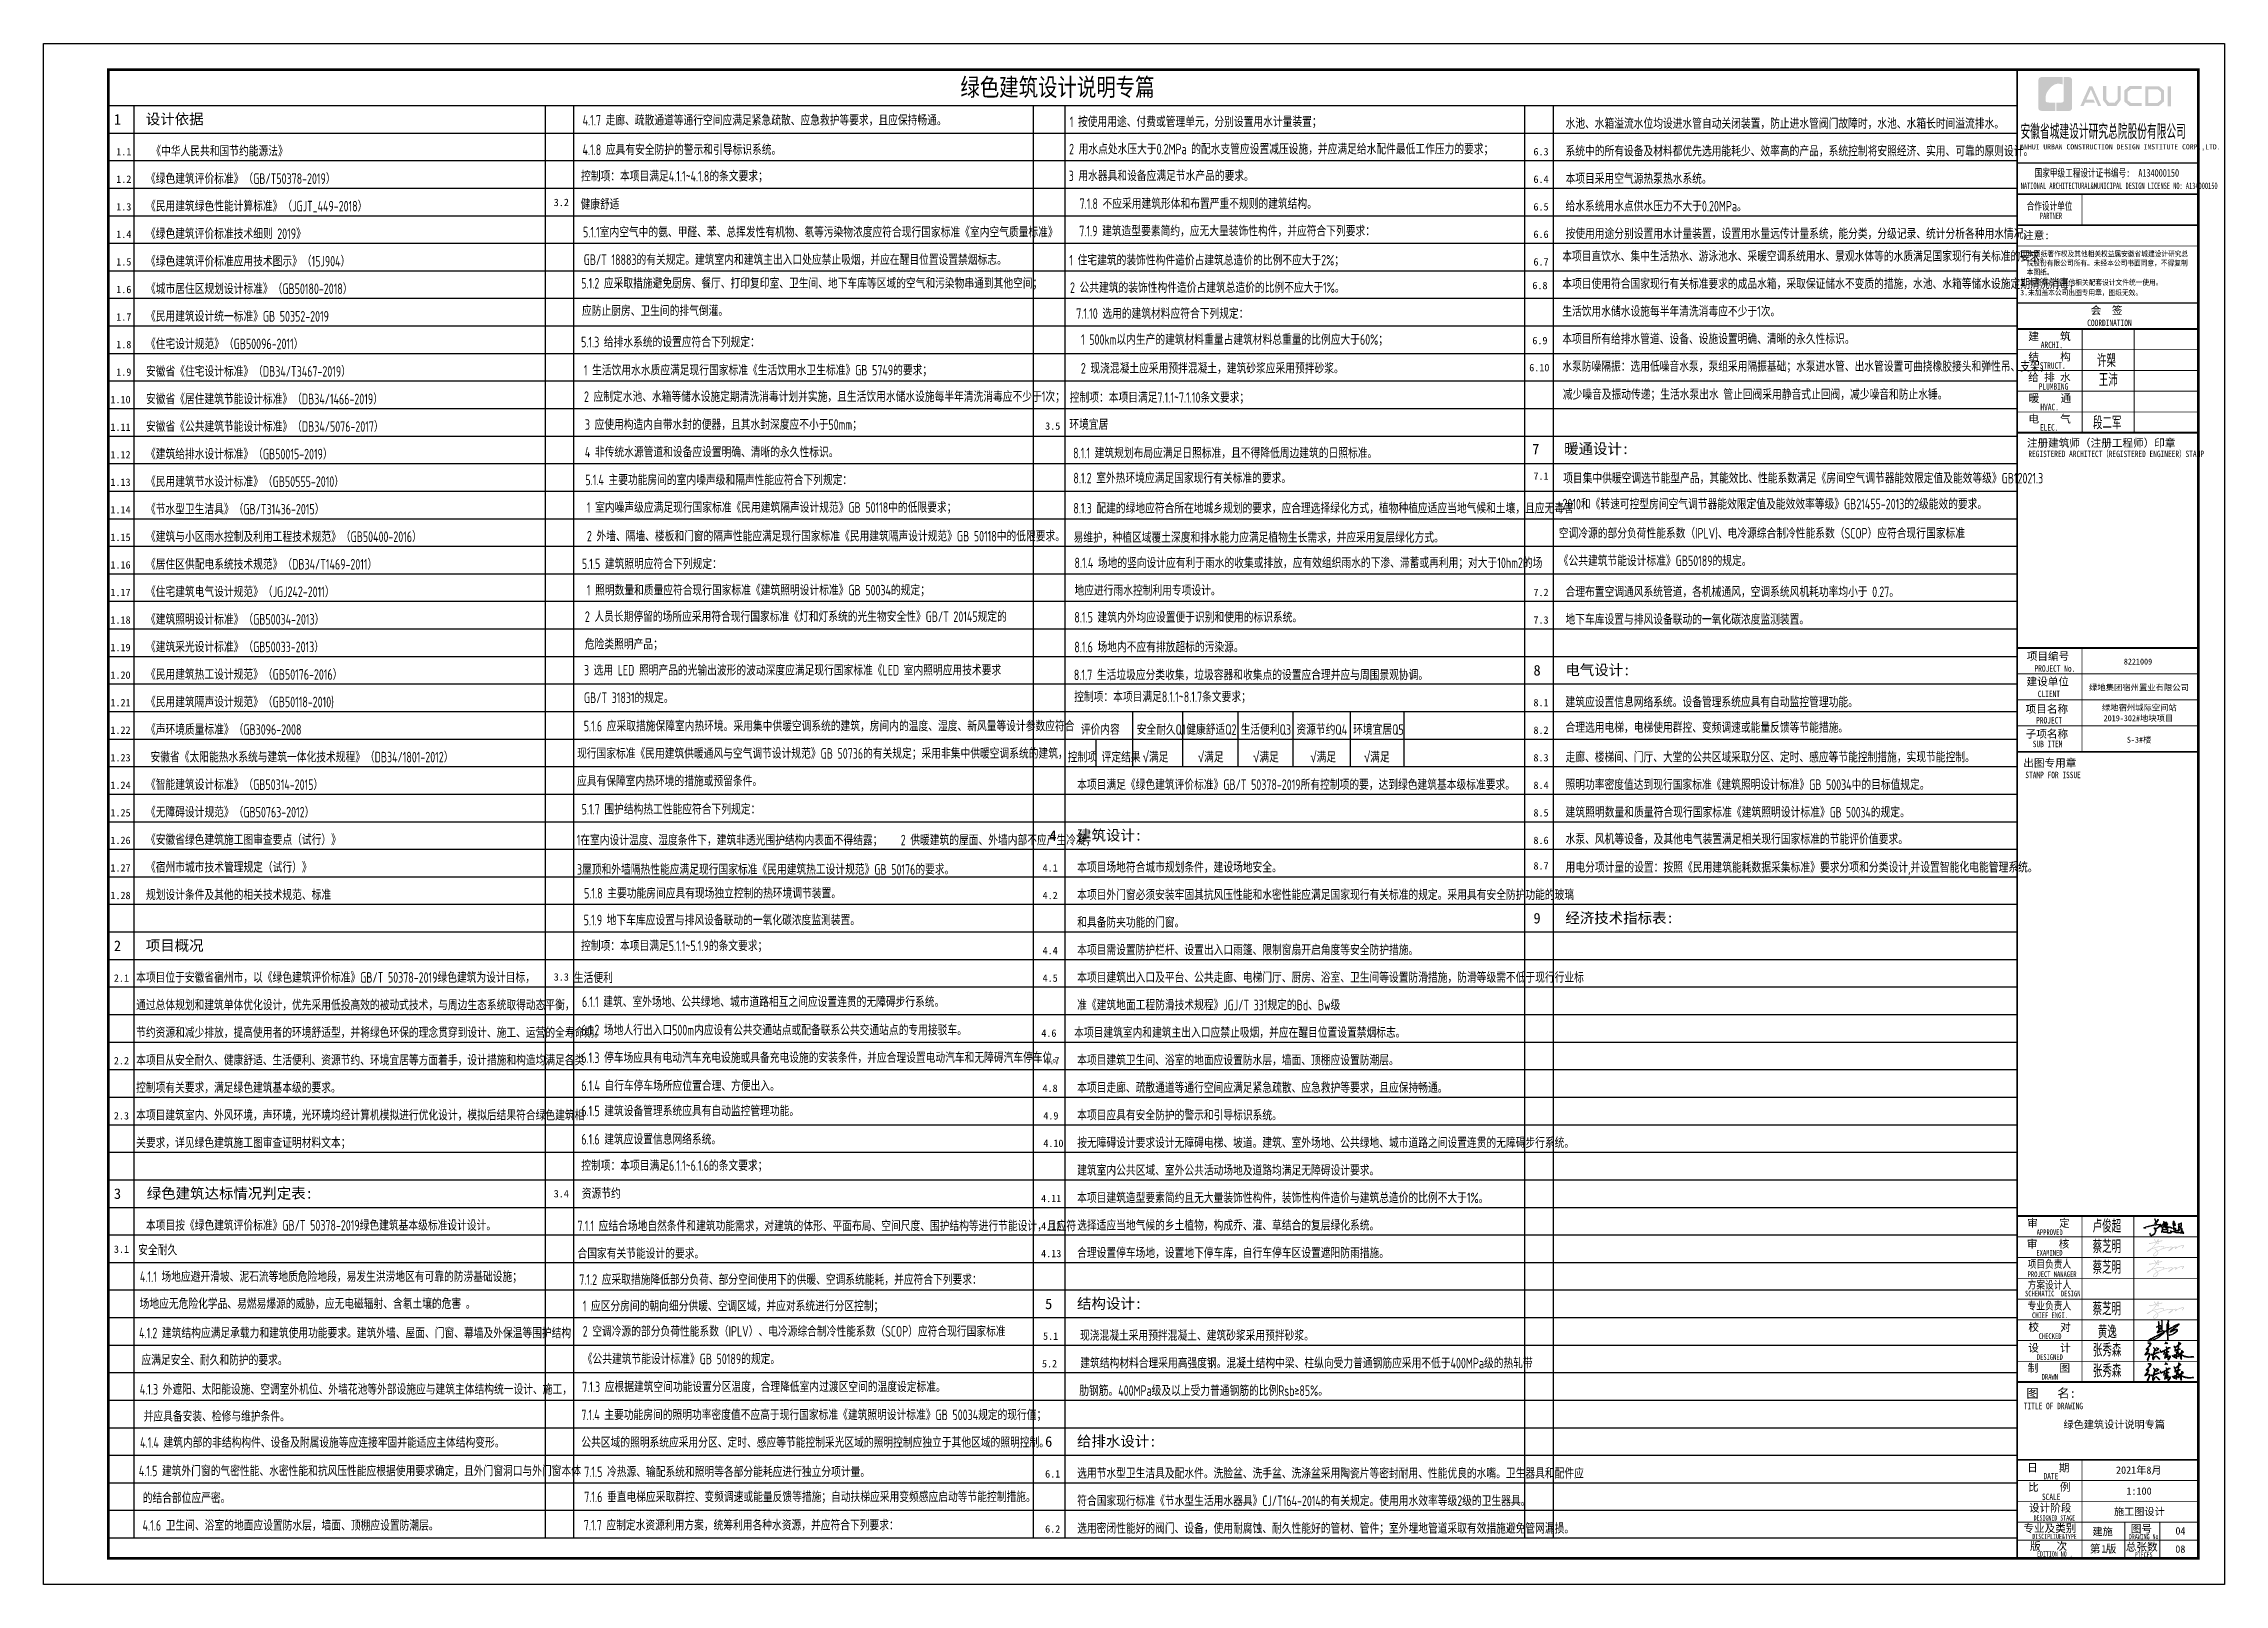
# Model space of a CAD drawing. Extents: x 1188826 to 1909461, y 608442 to 1651179.
# Drawn here: x 1643957 to 1728057, y 1189527 to 1248927 of the extents above; entities that cross this region are included whole.
import ezdxf
from ezdxf.enums import TextEntityAlignment as Align

# ---------------------------------------------------------------- set-up
doc = ezdxf.new("R2010")
doc.units = 0
doc.header["$LTSCALE"] = 1000
doc.header["$MEASUREMENT"] = 0
for name, color, linetype, lineweight in [('cr-说明', 15, 'Continuous', 13), ('WALL', 9, 'Continuous', 40), ('图签', 147, 'Continuous', 18), ('签名', 7, 'Continuous', 18)]:
    doc.layers.add(name, color=color, linetype=linetype, lineweight=lineweight)
for name, color, linetype in [('Defpoint', 7, 'Continuous'), ('FLOR-OTLN', 31, 'Continuous'), ('图框', 140, 'Continuous'), ('图签文字', 147, 'Continuous')]:
    doc.layers.add(name, color=color, linetype=linetype)
doc.styles.add('AADRI_ST', font='stedi.shx', dxfattribs={"width": 0.7, "bigfont": 'hztxt.shx'})
doc.styles.add('HT', font='simhei.ttf')
doc.styles.add('宋体', font='', dxfattribs={"height": 50})
doc.styles.add('建筑图签-1', font='simhei.ttf', dxfattribs={"width": 0.7})
doc.styles.add('建筑图签-2', font='TXT.shx', dxfattribs={"width": 0.5, "bigfont": 'HZTXT.shx'})
doc.styles.get('宋体').set_extended_font_data('SimSun')

msp = doc.modelspace()

# ---------------------------------------------------------------- texts
at = {"layer": 'cr-说明', "style": 'HT', "width": 0.8}
msp.add_text(' 绿色建筑设计说明专篇', height=686.2, dxfattribs=at).set_placement((1678939, 1246909))
at = {"layer": 'cr-说明', "style": 'HT'}
for s, height, p in [('1', 408, (1646668, 1245803)), ('设计依据', 408.5, (1647898, 1245816)), ('1.1', 285.9, (1646758, 1244619)), ('6.3', 285.9, (1701412, 1244619)), ('1.2', 285.9, (1646758, 1243557)), ('6.4', 285.9, (1701412, 1243557)), ('1.3', 285.9, (1646758, 1242495)), ('3.2', 285.9, (1663630, 1242663)), ('6.5', 285.9, (1701412, 1242495)), ('1.4', 285.9, (1646758, 1241433)), ('6.6', 285.9, (1701412, 1241433)), ('1.5', 285.9, (1646758, 1240371)), ('6.7', 285.9, (1701412, 1240371)), ('6.8', 285.9, (1701370, 1239462)), ('1.6', 285.9, (1646758, 1239309)), ('1.7', 285.9, (1646758, 1238247)), ('1.8', 285.9, (1646758, 1237185)), ('6.9', 285.9, (1701370, 1237338)), ('1.9', 285.9, (1646758, 1236123)), ('6.10', 285.9, (1701249, 1236293)), ('1.10', 285.9, (1646534, 1235061)), ('1.11', 285.9, (1646534, 1233999)), ('3.5', 285.9, (1682580, 1234042)), ('1.12', 285.9, (1646534, 1232937)), ('7', 408, (1701364, 1233093)), ('暖通设计:', 408.5, (1702594, 1233105)), ('1.13', 285.9, (1646534, 1231875)), ('7.1', 285.9, (1701412, 1232114)), ('1.14', 285.9, (1646534, 1230813)), ('1.15', 285.9, (1646534, 1229751)), ('1.16', 285.9, (1646534, 1228689)), ('1.17', 285.9, (1646534, 1227627)), ('7.2', 285.9, (1701412, 1227627)), ('1.18', 285.9, (1646534, 1226565)), ('7.3', 285.9, (1701412, 1226565)), ('1.19', 285.9, (1646534, 1225503)), ('1.20', 285.9, (1646534, 1224441)), ('8', 408, (1701412, 1224564)), ('电气设计:', 408.5, (1702642, 1224577)), ('1.21', 285.9, (1646534, 1223379)), ('8.1', 285.9, (1701412, 1223379)), ('1.22', 285.9, (1646534, 1222317)), ('8.2', 285.9, (1701412, 1222317)), ('1.23', 285.9, (1646534, 1221255)), ('8.3', 285.9, (1701412, 1221255)), ('1.24', 285.9, (1646534, 1220193)), ('8.4', 285.9, (1701412, 1220193)), ('1.25', 285.9, (1646534, 1219131)), ('建筑设计:', 408.5, (1683810, 1218205)), ('8.5', 285.9, (1701412, 1219131)), ('1.26', 285.9, (1646534, 1218069)), ('4', 408, (1682745, 1218192)), ('8.6', 285.9, (1701412, 1218069)), ('1.27', 285.9, (1646534, 1217007)), ('4.1', 285.9, (1682482, 1217007)), ('8.7', 285.9, (1701412, 1217088)), ('1.28', 285.9, (1646534, 1215945)), ('4.2', 285.9, (1682482, 1215945)), ('9', 408, (1701412, 1215006)), ('经济技术指标表:', 408.5, (1702642, 1215019)), ('项目概况', 408.5, (1647898, 1213957)), ('2', 408, (1646668, 1213944)), ('4.4', 285.9, (1682482, 1213821)), ('2.1', 285.9, (1646668, 1212759)), ('3.3', 285.9, (1663630, 1212802)), ('4.5', 285.9, (1682482, 1212759)), ('4.6', 285.9, (1682432, 1210636)), ('2.2', 285.9, (1646668, 1209574)), ('4.7', 285.9, (1682549, 1209574)), ('4.8', 285.9, (1682479, 1208512)), ('2.3', 285.9, (1646668, 1207450)), ('4.9', 285.9, (1682510, 1207450)), ('4.10', 285.9, (1682510, 1206388)), ('3', 408, (1646668, 1204386)), (' 绿色建筑达标情况判定表:', 408.45, (1647656, 1204399)), ('3.4', 285.9, (1663630, 1204447)), ('4.11', 285.9, (1682426, 1204264)), ('4.12', 285.9, (1682426, 1203202)), ('3.1', 285.9, (1646668, 1202308)), ('4.13', 285.9, (1682426, 1202140)), ('5', 408, (1682579, 1200138)), ('结构设计:', 408.5, (1683810, 1200151)), ('5.1', 285.9, (1682499, 1198954)), ('5.2', 285.9, (1682457, 1197892)), ('6', 408, (1682579, 1194829)), ('给排水设计:', 408.5, (1683810, 1194841)), ('6.1', 285.9, (1682580, 1193644)), ('6.2', 285.9, (1682580, 1191520))]:
    msp.add_text(s, height=height, dxfattribs=at).set_placement(p)
at = {"layer": 'FLOR-OTLN', "color": 4, "style": 'AADRI_ST'}
for s, height, width, p in [('4.1.7 走廊、疏散通道等通行空间应满足紧急疏散、应急救护等要求，且应保持畅通。', 408.45, 0.8, (1664744, 1245771)), ('1 按使用用途、付费或管理单元，分别设置用水计量装置；', 408.45, 0.8, (1683532, 1245710)), ('水池、水箱溢流水位均设进水管自动关闭装置，防止进水管阀门故障时，水池、水箱长时间溢流排水。', 408.45, 0.8, (1702649, 1245642)), ('《中华人民共和国节约能源法》', 408.45, 0.8, (1648111, 1244580)), ('4.1.8 应具有安全防护的警示和引导标识系统。', 408.45, 0.8, (1664740, 1244633)), ('2 用水点处水压大于0.2MPa 的配水支管应设置减压设施，并应满足给水配件最低工作压力的要求；', 408.45, 0.8, (1683504, 1244658)), ('系统中的所有设备及材料都优先选用能耗少、效率高的产品，系统控制将安照经济、实用、可靠的原则设计。', 408.45, 0.8, (1702649, 1244580)), ('《绿色建筑评价标准》（GB/T50378-2019）', 408.45, 0.8, (1647905, 1243518)), ('3 用水器具和设备应满足节水产品的要求。', 408.45, 0.8, (1683489, 1243625)), ('本项目采用空气源热泵热水系统。', 408.45, 0.8, (1702649, 1243518)), ('7.1.8 不应采用建筑形体和布置严重不规则的建筑结构。', 408.45, 0.8, (1683908, 1242552)), ('《民用建筑绿色性能计算标准》（JGJT_449-2018）', 408.45, 0.8, (1647905, 1242457)), ('健康舒适', 408.5, 0.8, (1664663, 1242530)), ('给水系统用水点供水压力不大于0.20MPa。', 408.45, 0.8, (1702649, 1242457)), ('《绿色建筑评价标准技术细则 2019》', 408.45, 0.8, (1647905, 1241395)), ('5.1.1室内空气中的氨、甲醛、苯、总挥发性有机物、氡等污染物浓度应符合现行国家标准《室内空气质量标准》', 408.45, 0.8, (1664757, 1241456)), ('7.1.9 建筑造型要素简约，应无大量装饰性构件，并应符合下列要求：', 408.45, 0.8, (1683897, 1241499)), ('按使用用途分别设置用水计量装置，设置用水量远传计量系统，能分类，分级记录、统计分析各种用水情况。', 408.45, 0.8, (1702649, 1241395)), ('《绿色建筑评价标准应用技术图示》（15J904）', 408.45, 0.8, (1647905, 1240333)), ('GB/T 18883的有关规定。建筑室内和建筑主出入口处应禁止吸烟，并应在醒目位置设置禁烟标志。', 408.45, 0.8, (1664786, 1240394)), ('1 住宅建筑的装饰性构件造价占建筑总造价的比例不应大于2%%%；', 408.45, 0.8, (1683517, 1240374)), ('    本项目直饮水、集中生活热水、游泳池水、采暖空调系统用水、景观水体等的水质满足国家现行有关标准的要求。', 408.45, 0.8, (1701815, 1240525)), ('《城市居住区规划设计标准》（GB50180-2018）', 408.45, 0.8, (1647905, 1239271)), ('5.1.2 应采取措施避免厨房、餐厅、打印复印室、卫生间、地下车库等区域的空气和污染物串通到其他空间；', 408.45, 0.8, (1664690, 1239485)), ('2 公共建筑的装饰性构件造价占建筑总造价的比例不应大于1%%%。', 408.45, 0.8, (1683540, 1239316)), ('    本项目使用符合国家现行有关标准要求的成品水箱，采取保证储水不变质的措施，水池、水箱等储水设施定期清洗消毒，', 408.45, 0.8, (1701815, 1239463)), ('应防止厨房、卫生间的排气倒灌。', 408.45, 0.8, (1664718, 1238423)), ('    生活饮用水储水设施每半年清洗消毒应不少于1次。', 408.45, 0.8, (1701815, 1238401)), ('《民用建筑设计统一标准》GB 50352-2019', 408.45, 0.8, (1647905, 1238209)), ('7.1.10 选用的建筑材料应符合下列规定：', 408.45, 0.8, (1683779, 1238316)), ('《住宅设计规范》（GB50096-2011）', 408.45, 0.8, (1647905, 1237147)), ('5.1.3 给排水系统的设置应符合下列规定：  ', 408.45, 0.8, (1664684, 1237217)), ('1 500km以内生产的建筑材料重量占建筑材料总重量的比例应大于60%%%；', 408.45, 0.8, (1683965, 1237314)), ('    本项目所有给排水管道、设备、设施设置明确、清晰的永久性标识。', 408.45, 0.8, (1701815, 1237339)), ('安徽省《住宅设计标准》（DB34/T3467-2019）', 408.45, 0.8, (1647905, 1236085)), (' 1 生活饮用水水质应满足现行国家标准《生活饮用水卫生标准》GB 5749的要求； ', 408.45, 0.8, (1664616, 1236133)), ('2 现浇混凝土应采用预拌混凝土，建筑砂浆应采用预拌砂浆。', 408.45, 0.8, (1683958, 1236207)), ('    水泵防噪隔振：选用低噪音水泵，泵组采用隔振基础；水泵进水管、出水管设置可曲挠橡胶接头和弹性吊、支架，', 408.45, 0.8, (1701815, 1236277)), ('安徽省《居住建筑节能设计标准》（DB34/1466-2019）', 408.45, 0.8, (1647905, 1235023)), ('2 应制定水池、水箱等储水设施定期清洗消毒计划并实施，且生活饮用水储水设施每半年清洗消毒应不少于1次；', 408.45, 0.8, (1664797, 1235112)), ('减少噪音及振动传递；生活水泵出水 管止回阀采用静音式止回阀，减少噪音和防止水锤。', 408.45, 0.8, (1702545, 1235197)), ('安徽省《公共建筑节能设计标准》（DB34/5076-2017）', 408.45, 0.8, (1647905, 1233961)), ('3 应使用构造内自带水封的便器，且其水封深度应不小于50mm；', 408.45, 0.8, (1664831, 1234037)), ('环境宜居', 408.5, 0.8, (1683515, 1234038)), ('《建筑给排水设计标准》（GB50015-2019）', 408.45, 0.8, (1647905, 1232899)), ('4 非传统水源管道和设备应设置明确、清晰的永久性标识。', 408.45, 0.8, (1664831, 1232975)), ('8.1.1 建筑规划布局应满足日照标准，且不得降低周边建筑的日照标准。', 408.45, 0.8, (1683660, 1232940)), ('《民用建筑节水设计标准》（GB50555-2010）', 408.45, 0.8, (1647905, 1231837)), ('5.1.4 主要功能房间的室内噪声级和隔声性能应符合下列规定：', 408.45, 0.8, (1664848, 1231902)), ('8.1.2 室外热环境应满足国家现行有关标准的要求。', 408.45, 0.8, (1683669, 1231974)), ('项目集中供暖空调选节能型产品，其能效比、性能系数满足《房间空气调节器能效限定值及能效等级》GB12021.3', 408.45, 0.8, (1702558, 1231969)), ('《节水型卫生洁具》（GB/T31436-2015）', 408.45, 0.8, (1647905, 1230775)), ('1 室内噪声级应满足现行国家标准《民用建筑隔声设计规范》GB 50118中的低限要求；', 408.45, 0.8, (1664909, 1230840)), ('8.1.3 配建的绿地应符合所在地城乡规划的要求，应合理选择绿化方式，植物种植应适应当地气候和土壤，且应无毒害', 408.45, 0.8, (1683669, 1230812)), ('-2010和《转速可控型房间空气调节器能效限定值及能效效率等级》GB21455-2013的2级能效的要求。', 408.45, 0.8, (1702343, 1230972)), ('《建筑与小区雨水控制及利用工程技术规范》（GB50400-2016）', 408.45, 0.8, (1647905, 1229713)), ('2 外墙、隔墙、楼板和门窗的隔声性能应满足现行国家标准《民用建筑隔声设计规范》GB 50118中的低限要求。', 408.45, 0.8, (1664909, 1229734)), ('易维护，种植区域覆土深度和排水能力应满足植物生长需求，并应采用复层绿化方式。', 408.45, 0.8, (1683675, 1229684)), ('空调冷源的部分负荷性能系数（IPLV)、电冷源综合制冷性能系数（SCOP）应符合现行国家标准', 408.45, 0.8, (1702388, 1229846)), ('《居住区供配电系统技术规范》（DB34/T1469-2011）', 408.45, 0.8, (1647905, 1228651)), ('5.1.5 建筑照明应符合下列规定：', 408.45, 0.8, (1664715, 1228668)), ('8.1.4 场地的竖向设计应有利于雨水的收集或排放，应有效组织雨水的下渗、滞蓄或再利用；对大于10hm2的场', 408.45, 0.8, (1683712, 1228705)), ('《公共建筑节能设计标准》GB50189的规定。', 408.45, 0.8, (1702388, 1228784)), ('《住宅建筑电气设计规范》（JGJ242-2011）', 408.45, 0.8, (1647905, 1227589)), ('1 照明数量和质量应符合现行国家标准《建筑照明设计标准》GB 50034的规定；', 408.45, 0.8, (1664908, 1227653)), ('地应进行雨水控制利用专项设计。', 408.45, 0.8, (1683712, 1227643)), ('合理布置空调通风系统管道，各机械通风，空调系统风机耗功率均小于 0.27。', 408.45, 0.8, (1702649, 1227589)), ('2 人员长期停留的场所应采用符合现行国家标准《灯和灯系统的光生物安全性》GB/T 20145规定的', 408.45, 0.8, (1664830, 1226632)), ('8.1.5 建筑内外均应设置便于识别和使用的标识系统。', 408.45, 0.8, (1683706, 1226607)), ('《建筑照明设计标准》（GB50034-2013）', 408.45, 0.8, (1647905, 1226527)), ('地下车库设置与排风设备联动的一氧化碳浓度监测装置。', 408.45, 0.8, (1702649, 1226527)), ('《建筑采光设计标准》（GB50033-2013）', 408.45, 0.8, (1647905, 1225465)), ('危险类照明产品；', 408.5, 0.8, (1664830, 1225570)), ('8.1.6 场地内不应有排放超标的污染源。', 408.45, 0.8, (1683706, 1225460)), ('《民用建筑热工设计规范》（GB50176-2016）', 408.45, 0.8, (1647905, 1224403)), ('3 选用 LED 照明产品的光输出波形的波动深度应满足现行国家标准《LED 室内照明应用技术要求', 408.45, 0.8, (1664796, 1224566)), ('8.1.7 生活垃圾应分类收集，垃圾容器和收集点的设置应合理并应与周围景观协调。', 408.45, 0.8, (1683689, 1224386)), ('《民用建筑隔声设计规范》（GB50118-2010)', 408.45, 0.8, (1647905, 1223341)), ('GB/T 31831的规定。', 408.45, 0.8, (1664796, 1223504)), ('建筑应设置信息网络系统。设备管理系统应具有自动监控管理功能。', 408.45, 0.8, (1702649, 1223339)), ('5.1.6 应采取措施保障室内热环境。采用集中供暖空调系统的建筑，房间内的温度、湿度、新风量等设计参数应符合', 408.45, 0.8, (1664788, 1222413)), ('《声环境质量标准》（GB3096-2008', 408.45, 0.8, (1647905, 1222279)), ('评价内容', 408.5, 0.8, (1683958, 1222279)), ('安全耐久Q1', 408.5, 0.8, (1686110, 1222279)), ('健康舒适Q2', 408.5, 0.8, (1688022, 1222279)), ('生活便利Q3', 408.5, 0.8, (1690120, 1222279)), ('资源节约Q4', 408.5, 0.8, (1692270, 1222279)), ('环境宜居Q5', 408.5, 0.8, (1694458, 1222279)), ('合理选用电梯，电梯使用群控、变频调速或能量反馈等节能措施。', 408.45, 0.8, (1702649, 1222357)), (' 安徽省《太阳能热水系统与建筑一体化技术规程》（DB34/1801-2012）', 408.45, 0.8, (1647905, 1221217)), ('现行国家标准《民用建筑供暖通风与空气调节设计规范》GB 50736的有关规定；采用非集中供暖空调系统的建筑，', 408.45, 0.8, (1664528, 1221358)), ('控制项 评定结果', 408.5, 0.8, (1683454, 1221217)), ('√满足', 408.5, 0.8, (1686343, 1221217)), ('√满足', 408.5, 0.8, (1688471, 1221217)), ('√满足', 408.5, 0.8, (1690602, 1221217)), ('√满足', 408.5, 0.8, (1692807, 1221217)), ('√满足', 408.5, 0.8, (1694875, 1221217)), ('走廊、楼梯间、门厅、大堂的公共区域采取分区、定时、感应等节能控制措施，实现节能控制。', 408.45, 0.8, (1702649, 1221215)), ('《智能建筑设计标准》（GB50314-2015）', 408.45, 0.8, (1647905, 1220155)), ('应具有保障室内热环境的措施或预留条件。', 408.45, 0.8, (1664528, 1220296)), ('照明功率密度值达到现行国家标准《建筑照明设计标准》GB 50034中的目标值规定。', 408.45, 0.8, (1702649, 1220153)), ('《无障碍设计规范》（GB50763-2012）', 408.45, 0.8, (1647905, 1219093)), ('5.1.7 围护结构热工性能应符合下列规定：', 408.45, 0.8, (1664704, 1219207)), ('建筑照明数量和质量符合现行国家标准《建筑照明设计标准》GB 50034的规定。', 408.45, 0.77, (1702649, 1219091)), ('《安徽省绿色建筑施工图审查要点（试行）》', 408.45, 0.8, (1647905, 1218031)), (' 1在室内设计温度、湿度条件下，建筑非透光围护结构内表面不得结露；    2 供暖建筑的屋面、外墙内部不应产生冷凝；', 408.45, 0.8, (1664338, 1218018)), ('水泵、风机等设备，及其他电气装置满足相关现行国家标准的节能评价值要求。', 408.45, 0.77, (1702649, 1218057)), ('《宿州市城市技术管理规定（试行）》', 408.45, 0.8, (1647905, 1216969)), (' 3屋顶和外墙隔热性能应满足现行国家标准《民用建筑热工设计规范》GB 50176的要求。', 408.45, 0.8, (1664348, 1216885)), ('本项目场地符合城市规划条件，建设场地安全。', 408.45, 0.8, (1683816, 1216969)), ('用电分项计量的设置：按照《民用建筑能耗数据采集标准》要求分项和分类设计,并设置智能化电能管理系统。', 408.45, 0.77, (1702649, 1216967)), ('规划设计条件及其他的相关技术规范、标准', 408.45, 0.8, (1647905, 1215907)), ('5.1.8 主要功能房间应具有现场独立控制的热环境调节装置。', 408.45, 0.8, (1664799, 1215968)), ('本项目外门窗必须安装牢固其抗风压性能和水密性能应满足国家现行有关标准的规定。采用具有安全防护功能的玻璃', 408.45, 0.8, (1683816, 1215907)), ('5.1.9 地下车库应设置与排风设备联动的一氧化碳浓度监测装置。', 408.45, 0.8, (1664784, 1214935)), ('和具备防夹功能的门窗。', 408.45, 0.8, (1683816, 1214845)), ('本项目需设置防护栏杆、设置出入口雨篷、限制窗扇开启角度等安全防护措施。   ', 408.45, 0.8, (1683816, 1213783)), ('本项目位于安徽省宿州市，以《绿色建筑评价标准》GB/T 50378-2019绿色建筑为设计目标，', 408.45, 0.8, (1647524, 1212721)), ('生活便利', 408.5, 0.8, (1664405, 1212708)), ('本项目建筑出入口及平台、公共走廊、电梯门厅、厨房、浴室、卫生间等设置防滑措施，防滑等级需不低于现行行业标', 408.45, 0.8, (1683816, 1212721)), ('通过总体规划和建筑单体优化设计，优先采用低投高效的被动式技术，与周边生态系统取得动态平衡，', 408.45, 0.8, (1647524, 1211659)), ('6.1.1 建筑、室外场地、公共绿地、城市道路相互之间应设置连贯的无障碍步行系统。', 408.45, 0.8, (1664719, 1211783)), ('准《建筑地面工程防滑技术规程》JGJ/T 331规定的Bd、Bw级', 408.45, 0.8, (1683816, 1211659)), ('节约资源和减少排放，提高使用者的环境舒适型，并将绿色环保的理念贯穿到设计、施工、运营的全寿命期。', 408.45, 0.8, (1647524, 1210597)), ('6.1.2 场地人行出入口500m内应设有公共交通站点或配备联系公共交通站点的专用接驳车。', 408.45, 0.8, (1664693, 1210694)), ('本项目建筑室内和建筑主出入口应禁止吸烟，并应在醒目位置设置禁烟标志。', 408.45, 0.8, (1683699, 1210597)), ('6.1.3 停车场应具有电动汽车充电设施或具备充电设施的安装条件，并应合理设置电动汽车和无障碍汽车停车位。', 408.45, 0.8, (1664693, 1209629)), ('本项目建筑卫生间、浴室的地面应设置防水层，墙面、顶棚应设置防潮层。', 408.45, 0.8, (1683816, 1209535)), ('6.1.4 自行车停车场所应位置合理、方便出入。', 408.45, 0.8, (1664693, 1208545)), ('本项目走廊、疏散通道等通行空间应满足紧急疏散、应急救护等要求，且应保持畅通。', 408.45, 0.8, (1683816, 1208473)), ('本项目建筑室内、外风环境，声环境，光环境均经计算机模拟进行优化设计，模拟后结果符合绿色建筑相', 408.45, 0.8, (1647524, 1207411)), ('6.1.5 建筑设备管理系统应具有自动监控管理功能。', 408.45, 0.8, (1664693, 1207576)), ('本项目应具有安全防护的警示和引导标识系统。', 408.45, 0.8, (1683816, 1207411)), ('6.1.6 建筑应设置信息网络系统。', 408.45, 0.8, (1664693, 1206484)), ('关要求，详见绿色建筑施工图审查证明材料文本；', 408.45, 0.8, (1647524, 1206349)), ('按无障碍设计要求设计无障碍电梯、坡道。建筑、室外场地、公共绿地、城市道路之间设置连贯的无障碍步行系统。', 408.45, 0.8, (1683816, 1206349)), ('建筑室内公共区域、室外公共活动场地及道路均满足无障碍设计要求。', 408.45, 0.8, (1683816, 1205287)), ('资源节约', 408.5, 0.8, (1664712, 1204391)), ('本项目建筑造型要素简约且无大量装饰性构件，装饰性构件造价与建筑总造价的比例不大于1%%%。', 408.45, 0.8, (1683816, 1204225)), ('7.1.1 应结合场地自然条件和建筑功能需求，对建筑的体形、平面布局、空间尺度、围护结构等进行节能设计，且应符', 408.45, 0.8, (1664547, 1203142)), ('选择适应当地气候的乡土植物，构成乔、灌、草结合的复层绿化系统。', 408.45, 0.8, (1683816, 1203164)), ('安全耐久', 408.5, 0.8, (1647607, 1202214, 0)), ('合国家有关节能设计的要求。', 408.45, 0.8, (1664547, 1202080)), ('合理设置停车场地，设置地下停车库，自行车停车区设置遮阳防雨措施。', 408.45, 0.8, (1683816, 1202102)), ('4.1.1 场地应避开滑坡、泥石流等地质危险地段，易发生洪涝地区有可靠的防涝基础设施；', 408.45, 0.8, (1647672, 1201185, 0)), ('7.1.2 应采取措施降低部分负荷、部分空间使用下的供暖、空调系统能耗，并应符合下列要求：', 408.45, 0.8, (1664614, 1201074)), ('场地应无危险化学品、易燃易爆源的威胁，应无电磁辐射、含氡土壤的危害 。', 408.45, 0.8, (1647661, 1200144, 0)), ('1 应区分房间的朝向细分供暖、空调区域，并应对系统进行分区控制；', 408.45, 0.8, (1664749, 1200054)), ('4.1.2 建筑结构应满足承载力和建筑使用功能要求。建筑外墙、屋面、门窗、幕墙及外保温等围护结构', 408.45, 0.8, (1647640, 1199014)), ('2 空调冷源的部分负荷性能系数（IPLV）、电冷源综合制冷性能系数（SCOP）应符合现行国家标准', 408.45, 0.8, (1664749, 1199077)), ('现浇混凝土采用预拌混凝土、建筑砂浆采用预拌砂浆。', 408.45, 0.8, (1683925, 1198916)), ('应满足安全、耐久和防护的要求。', 408.45, 0.8, (1647730, 1197973)), ('《公共建筑节能设计标准》GB 50189的规定。', 408.45, 0.8, (1664749, 1198015)), ('建筑结构材料合理采用高强度钢。混凝土结构中梁、柱纵向受力普通钢筋应采用不低于400MPa级的热轧带', 408.45, 0.8, (1683936, 1197854)), ('4.1.3 外遮阳、太阳能设施、空调室外机位、外墙花池等外部设施应与建筑主体结构统一设计、施工，', 408.45, 0.8, (1647664, 1196843)), ('7.1.3 应根据建筑空间功能设置分区温度，合理降低室内过渡区空间的温度设定标准。', 408.45, 0.8, (1664724, 1196938)), ('肋钢筋。400MPa级及以上受力普通钢筋的比例Rsb≥85%%%。', 408.45, 0.8, (1683896, 1196792)), ('并应具备安装、检修与维护条件。', 408.45, 0.8, (1647814, 1195802)), ('7.1.4 主要功能房间的照明功率密度值不应高于现行国家标准《建筑照明设计标准》GB 50034规定的现行值；', 408.45, 0.8, (1664694, 1195858)), ('4.1.4 建筑内部的非结构构件、设备及附属设施等应连接牢固并能适应主体结构变形。', 408.45, 0.8, (1647679, 1194792)), ('公共区域的照明系统应采用分区、定时、感应等节能控制采光区域的照明控制应独立于其他区域的照明控制。', 408.45, 0.8, (1664694, 1194796)), ('4.1.5 建筑外门窗的气密性能、水密性能和抗风压性能应根据使用要求确定，且外门窗洞口与外门窗本体', 408.45, 0.8, (1647629, 1193697)), ('7.1.5 冷热源、输配系统和照明等各部分能耗应进行独立分项计量。', 408.45, 0.8, (1664806, 1193661)), ('选用节水型卫生洁具及配水件。洗脸盆、洗手盆、洗涤盆采用陶瓷片等密封耐用、性能优良的水嘴。卫生器具和配件应', 408.45, 0.8, (1683816, 1193606)), ('的结合部位应严密。', 408.5, 0.8, (1647779, 1192656)), ('7.1.6 垂直电梯应采取群控、变频调速或能量反馈等措施；自动扶梯应采用变频感应启动等节能控制措施。', 408.45, 0.8, (1664806, 1192696)), ('符合国家现行标准《节水型生活用水器具》CJ/T164-2014的有关规定。使用用水效率等级2级的卫生器具。', 408.45, 0.8, (1683816, 1192544)), ('4.1.6 卫生间、浴室的地面应设置防水层，墙面、顶棚应设置防潮层。', 408.45, 0.8, (1647775, 1191597)), ('7.1.7 应制定水资源利用方案，统筹利用各种水资源，并应符合下列要求：', 408.45, 0.8, (1664790, 1191604)), ('选用密闭性能好的阀门、设备，使用耐腐蚀、耐久性能好的管材、管件；室外埋地管道采取有效措施避免管网漏损。', 408.45, 0.8, (1683816, 1191482))]:
    msp.add_text(s, height=height, dxfattribs=dict(at, width=width)).set_placement(p)
at = {"layer": 'FLOR-OTLN', "color": 3, "style": 'AADRI_ST', "width": 0.8}
for s, p in [('控制项：本项目满足4.1.1~4.1.8的条文要求；', (1664683, 1243612, 0)), ('控制项：本项目满足7.1.1~7.1.10条文要求；', (1683530, 1235081)), ('控制项：本项目满足8.1.1~8.1.7条文要求；', (1683700, 1223541)), ('控制项：本项目满足5.1.1~5.1.9的条文要求；', (1664683, 1213941)), ('控制项：本项目满足6.1.1~6.1.6的条文要求；', (1664693, 1205468))]:
    msp.add_text(s, height=408.45, dxfattribs=at).set_placement(p)
at = {"layer": 'FLOR-OTLN', "color": 6, "style": 'AADRI_ST', "width": 0.8}
for s, p in [('本项目满足《绿色建筑评价标准》GB/T 50378-2019所有控制项的要，达到绿色建筑基本级标准要求。', (1683816, 1220155)), ('本项目从安全耐久、健康舒适、生活便利、资源节约、环境宜居等方面着手，设计措施和构造均满足各类', (1647524, 1209535)), ('控制项有关要求，满足绿色建筑基本级的要求。', (1647524, 1208473)), ('本项目按《绿色建筑评价标准》GB/T 50378-2019绿色建筑基本级标准设计设计。', (1647905, 1203164))]:
    msp.add_text(s, height=408.45, dxfattribs=at).set_placement(p)
at = {"layer": '图签', "color": 2, "style": '宋体'}
for s, height, p in [(' 绿色建筑设计说明专篇', 286.68, (1721658, 1195549)), ('1:100', 286.7, (1724278, 1192981)), ('04', 286.7, (1726169, 1191446))]:
    msp.add_text(s, height=height, dxfattribs=at).set_placement(p)

# ---------------------------------------------------------------- blocks, each defined once
blk = doc.blocks.new('ljc')
at = {"linetype": 'Continuous'}
h = blk.add_hatch(color=0, dxfattribs=at)
h.paths.add_polyline_path([(2023, 1568), (2019, 1564), (2020, 1562), (2024, 1562), (2022, 1552), (1955, 1538), (1933, 1530), (1930, 1527), (1929, 1525), (1931, 1523), (1944, 1524), (1946, 1526), (1942, 1528), (1960, 1535), (1967, 1535), (1975, 1538), (1985, 1539), (1998, 1543), (2010, 1544), (2018, 1547), (2025, 1546), (2035, 1549), (2061, 1550), (2052, 1537), (2042, 1528), (2028, 1521), (2023, 1521), (2018, 1526), (2015, 1527), (2013, 1525), (2013, 1521), (2019, 1516), (2022, 1508), (2022, 1494), (2012, 1477), (2000, 1469), (1988, 1467), (1982, 1473), (1980, 1480), (1978, 1482), (1978, 1475), (1981, 1468), (1988, 1463), (1994, 1463), (2005, 1467), (2018, 1478), (2027, 1493), (2028, 1504), (2025, 1517), (2033, 1518), (2054, 1533), (2067, 1549), (2067, 1552), (2064, 1555), (2029, 1553), (2036, 1575), (2049, 1591), (2047, 1593), (2043, 1592), (2028, 1573), (2025, 1589), (2021, 1597), (2018, 1599), (2017, 1597), (2020, 1590)])
h.paths.add_polyline_path([(2081, 1522), (2081, 1528), (2075, 1541), (2093, 1562), (2097, 1572), (2094, 1577), (2087, 1576), (2089, 1572), (2092, 1572), (2091, 1567), (2080, 1551), (2066, 1537), (2065, 1535), (2067, 1533), (2073, 1535), (2077, 1523), (2077, 1513), (2072, 1496), (2072, 1492), (2074, 1490), (2078, 1494), (2083, 1510), (2099, 1510), (2119, 1507), (2119, 1500), (2116, 1496), (2108, 1493), (2087, 1496), (2084, 1492), (2087, 1489), (2103, 1488), (2122, 1483), (2140, 1484), (2148, 1482), (2152, 1486), (2152, 1491), (2148, 1488), (2125, 1488), (2114, 1490), (2124, 1499), (2126, 1509), (2121, 1512), (2119, 1511), (2108, 1514), (2124, 1523), (2132, 1532), (2130, 1535), (2121, 1536), (2115, 1533), (2109, 1533), (2123, 1555), (2121, 1559), (2114, 1557), (2116, 1564), (2115, 1569), (2111, 1573), (2105, 1572), (2093, 1554)])
h.paths.add_polyline_path([(2089, 1535), (2097, 1535), (2112, 1551), (2116, 1552), (2111, 1543), (2099, 1528), (2101, 1526), (2114, 1528), (2121, 1531), (2124, 1530), (2118, 1524), (2101, 1515), (2084, 1514), (2084, 1518)], flags=16)
h.paths.add_polyline_path([(2093, 1537), (2095, 1540), (2103, 1546), (2096, 1537)], flags=16)
h.paths.add_polyline_path([(2093, 1544), (2094, 1549), (2106, 1568), (2109, 1569), (2111, 1567), (2108, 1554), (2104, 1550)], flags=16)
h.paths.add_polyline_path([(2141, 1534), (2138, 1533), (2137, 1531), (2142, 1527), (2155, 1522), (2158, 1523), (2153, 1528)])
h.paths.add_polyline_path([(2175, 1522), (2173, 1524), (2172, 1546), (2183, 1545), (2185, 1547), (2183, 1557), (2178, 1566), (2177, 1561), (2180, 1556), (2181, 1550), (2175, 1550), (2170, 1554), (2169, 1574), (2171, 1574), (2175, 1569), (2176, 1571), (2170, 1579), (2167, 1579), (2165, 1577), (2164, 1562), (2166, 1553), (2163, 1553), (2162, 1551), (2167, 1547), (2169, 1537), (2169, 1524), (2166, 1521), (2165, 1517), (2168, 1513), (2170, 1513), (2173, 1517), (2180, 1517), (2178, 1502), (2175, 1500), (2167, 1499), (2175, 1496), (2180, 1497), (2183, 1500), (2184, 1511), (2187, 1521), (2185, 1523)])
h.paths.add_polyline_path([(2233, 1542), (2233, 1564), (2231, 1567), (2215, 1558), (2210, 1557), (2206, 1552), (2211, 1548), (2211, 1551), (2229, 1560), (2228, 1542), (2227, 1537), (2224, 1533), (2220, 1534), (2213, 1542), (2211, 1543), (2209, 1541), (2209, 1508), (2189, 1508), (2187, 1506), (2191, 1503), (2213, 1503), (2217, 1511), (2222, 1516), (2232, 1518), (2234, 1513), (2234, 1505), (2227, 1505), (2232, 1502), (2232, 1500), (2228, 1497), (2229, 1493), (2239, 1495), (2243, 1489), (2243, 1486), (2212, 1492), (2189, 1492), (2179, 1494), (2176, 1496), (2167, 1496), (2164, 1498), (2154, 1499), (2147, 1503), (2144, 1503), (2143, 1501), (2144, 1498), (2153, 1494), (2174, 1491), (2186, 1487), (2211, 1487), (2222, 1484), (2230, 1484), (2243, 1480), (2249, 1480), (2251, 1482), (2244, 1496), (2246, 1499), (2238, 1503), (2239, 1513), (2237, 1520), (2233, 1523), (2224, 1522), (2214, 1516), (2212, 1522), (2213, 1536), (2220, 1530), (2228, 1530), (2230, 1532)])
at = {"color": 0, "linetype": 'Continuous', "elevation": 16426272}
for points in [[(1930, 1527), (1929, 1525), (1931, 1523), (1944, 1524), (1946, 1526), (1942, 1528), (1960, 1535), (1967, 1535), (1975, 1538), (1985, 1539), (1998, 1543), (2010, 1544), (2018, 1547), (2025, 1546), (2035, 1549), (2061, 1550), (2052, 1537), (2042, 1528), (2028, 1521), (2023, 1521), (2018, 1526), (2015, 1527), (2013, 1525), (2013, 1521), (2019, 1516), (2022, 1508), (2022, 1494), (2012, 1477), (2000, 1469), (1988, 1467), (1982, 1473), (1980, 1480), (1978, 1482), (1978, 1475), (1981, 1468), (1988, 1463), (1994, 1463), (2005, 1467), (2018, 1478), (2027, 1493), (2028, 1504), (2025, 1517), (2033, 1518), (2054, 1533), (2067, 1549), (2067, 1552), (2064, 1555), (2029, 1553), (2036, 1575), (2049, 1591), (2047, 1593), (2043, 1592), (2028, 1573), (2025, 1589), (2021, 1597), (2018, 1599), (2017, 1597), (2020, 1590), (2023, 1568), (2019, 1564), (2020, 1562), (2024, 1562), (2022, 1552), (1955, 1538), (1933, 1530), (1930, 1527)], [(2163, 1553), (2162, 1551), (2167, 1547), (2169, 1537), (2169, 1524), (2166, 1521), (2165, 1517), (2168, 1513), (2170, 1513), (2173, 1517), (2180, 1517), (2178, 1502), (2175, 1500), (2167, 1499), (2175, 1496), (2180, 1497), (2183, 1500), (2184, 1511), (2187, 1521), (2185, 1523), (2175, 1522), (2173, 1524), (2172, 1546), (2183, 1545), (2185, 1547), (2183, 1557), (2178, 1566), (2177, 1561), (2180, 1556), (2181, 1550), (2175, 1550), (2170, 1554), (2169, 1574), (2171, 1574), (2175, 1569), (2176, 1571), (2170, 1579), (2167, 1579), (2165, 1577), (2164, 1562), (2166, 1553), (2163, 1553)], [(2016, 1561), (2015, 1560), (2017, 1560), (2016, 1561)], [(2017, 1562), (2016, 1561), (2019, 1561), (2017, 1562)], [(2066, 1537), (2065, 1535), (2067, 1533), (2073, 1535), (2077, 1523), (2077, 1513), (2072, 1496), (2072, 1492), (2074, 1490), (2078, 1494), (2083, 1510), (2099, 1510), (2119, 1507), (2119, 1500), (2116, 1496), (2108, 1493), (2087, 1496), (2084, 1492), (2087, 1489), (2103, 1488), (2122, 1483), (2140, 1484), (2148, 1482), (2152, 1486), (2152, 1491), (2148, 1488), (2125, 1488), (2114, 1490), (2124, 1499), (2126, 1509), (2121, 1512), (2119, 1511), (2108, 1514), (2124, 1523), (2132, 1532), (2130, 1535), (2121, 1536), (2115, 1533), (2109, 1533), (2123, 1555), (2121, 1559), (2114, 1557), (2116, 1564), (2115, 1569), (2111, 1573), (2105, 1572), (2093, 1554), (2081, 1522), (2081, 1528), (2075, 1541), (2093, 1562), (2097, 1572), (2094, 1577), (2087, 1576), (2089, 1572), (2092, 1572), (2091, 1567), (2080, 1551), (2066, 1537)], [(2084, 1514), (2084, 1518), (2089, 1535), (2097, 1535), (2112, 1551), (2116, 1552), (2111, 1543), (2099, 1528), (2101, 1526), (2114, 1528), (2121, 1531), (2124, 1530), (2118, 1524), (2101, 1515), (2084, 1514)], [(2093, 1544), (2094, 1549), (2106, 1568), (2109, 1569), (2111, 1567), (2108, 1554), (2104, 1550), (2093, 1544)], [(2093, 1537), (2095, 1540), (2103, 1546), (2096, 1537), (2093, 1537)], [(2138, 1533), (2137, 1531), (2142, 1527), (2155, 1522), (2158, 1523), (2153, 1528), (2141, 1534), (2138, 1533)], [(2144, 1503), (2143, 1501), (2144, 1498), (2153, 1494), (2174, 1491), (2186, 1487), (2211, 1487), (2222, 1484), (2230, 1484), (2243, 1480), (2249, 1480), (2251, 1482), (2244, 1496), (2246, 1499), (2238, 1503), (2239, 1513), (2237, 1520), (2233, 1523), (2224, 1522), (2214, 1516), (2212, 1522), (2213, 1536), (2220, 1530), (2228, 1530), (2230, 1532), (2233, 1542), (2233, 1564), (2231, 1567), (2215, 1558), (2210, 1557), (2206, 1552), (2211, 1548), (2211, 1551), (2229, 1560), (2228, 1542), (2227, 1537), (2224, 1533), (2220, 1534), (2213, 1542), (2211, 1543), (2209, 1541), (2209, 1508), (2189, 1508), (2187, 1506), (2191, 1503), (2213, 1503), (2217, 1511), (2222, 1516), (2232, 1518), (2234, 1513), (2234, 1505), (2227, 1505), (2232, 1502), (2232, 1500), (2228, 1497), (2229, 1493), (2239, 1495), (2243, 1489), (2243, 1486), (2212, 1492), (2189, 1492), (2179, 1494), (2176, 1496), (2167, 1496), (2164, 1498), (2154, 1499), (2147, 1503), (2144, 1503)], [(2177, 1569), (2176, 1570), (2175, 1567), (2177, 1565), (2177, 1569)]]:
    blk.add_lwpolyline(points, dxfattribs=at)
blk = doc.blocks.new('院标1')
h = blk.add_hatch(color=150)
h.dxf.hatch_style = 1
h.set_gradient(color1=(33, 113, 253), color2=(33, 113, 253), tint=1, name='INVCURVED')
edge = h.paths.add_edge_path()
edge.add_spline(control_points=[(116373, 648379), (116379, 648379), (116382, 648379), (116391, 648379), (116391, 648379), (116391, 648379), (116616, 648379), (116616, 648379), (116616, 648379), (116616, 648379), (116616, 648054), (116616, 648054), (116616, 648054), (116616, 648054), (116108, 648054), (116108, 648054), (116108, 648054), (116028, 648054), (115963, 648111), (115963, 648199), (115963, 648199), (115963, 648199), (115963, 649215), (115963, 649215), (115963, 649215), (115963, 649295), (116018, 649360), (116108, 649360), (116108, 649360), (116108, 649360), (116897, 649360), (116897, 649360), (116897, 649360), (116897, 649360), (116897, 649080), (116897, 649080), (116897, 649080), (116897, 649080), (116566, 649140), (116356, 648859), (116356, 648859), (116245, 648719), (116240, 648545), (116247, 648466), (116247, 648466), (116254, 648386), (116247, 648466), (116247, 648466), (116247, 648466), (116247, 648466), (116258, 648374), (116373, 648379)], knot_values=[0, 0, 0, 0, 0.071429, 0.071429, 0.071429, 0.107143, 0.142857, 0.142857, 0.142857, 0.178571, 0.214286, 0.214286, 0.214286, 0.25, 0.285714, 0.285714, 0.285714, 0.321429, 0.357143, 0.357143, 0.357143, 0.392857, 0.428571, 0.428571, 0.428571, 0.464286, 0.5, 0.5, 0.5, 0.535714, 0.571429, 0.571429, 0.571429, 0.607143, 0.642857, 0.642857, 0.642857, 0.678571, 0.714286, 0.714286, 0.714286, 0.75, 0.785714, 0.785714, 0.785714, 0.821429, 0.857143, 0.857143, 0.857143, 0.928571, 1, 1, 1, 1], degree=3, periodic=0)
h = blk.add_hatch(color=150)
h.dxf.hatch_style = 1
h.set_gradient(color1=(33, 113, 253), color2=(33, 113, 253), tint=1, name='INVCURVED')
edge = h.paths.add_edge_path()
edge.add_spline(control_points=[(117268, 649215), (117268, 649215), (117268, 648199), (117268, 648199), (117268, 648199), (117268, 648114), (117212, 648054), (117123, 648054), (117123, 648054), (117123, 648054), (116663, 648054), (116663, 648054), (116663, 648054), (116663, 648054), (116663, 648379), (116663, 648379), (116663, 648379), (116663, 648379), (116865, 648379), (116865, 648379), (116865, 648379), (116907, 648379), (116941, 648413), (116941, 648455), (116941, 648455), (116941, 648455), (116941, 649360), (116941, 649360), (116941, 649360), (116941, 649360), (117123, 649360), (117123, 649360), (117123, 649360), (117204, 649360), (117268, 649306), (117268, 649215)], knot_values=[0, 0, 0, 0, 0.1, 0.1, 0.1, 0.15, 0.2, 0.2, 0.2, 0.25, 0.3, 0.3, 0.3, 0.35, 0.4, 0.4, 0.4, 0.45, 0.5, 0.5, 0.5, 0.55, 0.6, 0.6, 0.6, 0.65, 0.7, 0.7, 0.7, 0.75, 0.8, 0.8, 0.8, 0.9, 1, 1, 1, 1], degree=3, periodic=0)
blk = doc.blocks.new('21415451')
at = {"layer": '图框'}
h = blk.add_hatch(color=256, dxfattribs=at)
h.paths.add_polyline_path([(5808, 56758), (5934, 56758), (5934, 55988), (5808, 55988)])
h.paths.add_polyline_path([(5056, 56642), (5056, 56116), (5416, 56116), (5540, 56223), (5540, 56541), (5420, 56642)], flags=16)
h.paths.add_polyline_path([(4938, 56760), (4938, 55998), (5460, 55998), (5659, 56168), (5659, 56596), (5463, 56760)])
h.paths.add_polyline_path([(4795, 56764), (4795, 56648), (4388, 56648), (4255, 56537), (4255, 56218), (4388, 56115), (4797, 56115), (4797, 55993), (4333, 55993), (4131, 56168), (4131, 56596), (4329, 56764)])
h.paths.add_polyline_path([(3312, 56762), (3432, 56762), (3432, 56251), (3546, 56120), (3757, 56120), (3871, 56251), (3871, 56762), (3985, 56762), (3985, 56214), (3821, 55997), (3483, 55997), (3312, 56216)])
h.paths.add_polyline_path([(2780, 56760), (2897, 56760), (3239, 55996), (3123, 55996), (2842, 56630), (2667, 56242), (2938, 56242), (2999, 56127), (2618, 56127), (2559, 55994), (2436, 55994)])
at = {"layer": '签名'}
h = blk.add_hatch(color=2, dxfattribs=at)
h.dxf.hatch_style = 1
h.paths.add_polyline_path([(5410, 12219), (5410, 12225), (5416, 12231), (5414, 12235), (5422, 12241), (5438, 12265), (5448, 12229)], flags=16)
h.paths.add_polyline_path([(5392, 12181), (5392, 12187), (5402, 12197), (5412, 12197), (5438, 12205), (5452, 12205), (5454, 12167), (5450, 12153), (5446, 12149), (5434, 12147), (5406, 12165)], flags=16)
h.paths.add_polyline_path([(5260, 11679), (5266, 11709), (5274, 11717), (5274, 11725), (5282, 11729), (5286, 11745), (5292, 11747), (5304, 11761), (5312, 11765), (5330, 11789), (5340, 11791), (5356, 11807), (5368, 11813), (5376, 11823), (5392, 11827), (5398, 11833), (5402, 11833), (5404, 11825), (5410, 11819), (5412, 11801), (5416, 11793), (5414, 11763), (5384, 11719), (5380, 11719), (5356, 11695), (5352, 11695), (5324, 11675), (5316, 11675), (5308, 11669), (5270, 11669)], flags=16)
h.paths.add_polyline_path([(5240, 11689), (5238, 11687), (5244, 11667), (5258, 11653), (5278, 11647), (5310, 11645), (5314, 11649), (5344, 11657), (5358, 11665), (5364, 11673), (5374, 11677), (5384, 11689), (5388, 11687), (5390, 11693), (5412, 11713), (5412, 11717), (5420, 11725), (5434, 11749), (5440, 11779), (5446, 11789), (5438, 11799), (5434, 11821), (5430, 11825), (5428, 11835), (5422, 11841), (5422, 11847), (5428, 11847), (5440, 11857), (5456, 11863), (5462, 11871), (5470, 11871), (5478, 11877), (5500, 11883), (5504, 11889), (5510, 11889), (5528, 11899), (5536, 11899), (5538, 11903), (5548, 11905), (5560, 11913), (5568, 11913), (5576, 11919), (5612, 11929), (5616, 11933), (5636, 11937), (5646, 11943), (5654, 11943), (5680, 11953), (5690, 11953), (5710, 11963), (5720, 11961), (5732, 11967), (5756, 11971), (5760, 11975), (5766, 11973), (5772, 11977), (5800, 11979), (5808, 11983), (5944, 11995), (5966, 11993), (5976, 11989), (5980, 11983), (5976, 11975), (5968, 11973), (5960, 11965), (5948, 11961), (5886, 11919), (5878, 11909), (5866, 11903), (5858, 11893), (5854, 11893), (5850, 11885), (5842, 11885), (5838, 11881), (5842, 11877), (5826, 11863), (5828, 11851), (5840, 11841), (5848, 11847), (5856, 11847), (5866, 11855), (5874, 11857), (5902, 11879), (5912, 11883), (5916, 11889), (5924, 11889), (5938, 11901), (5946, 11903), (5994, 11947), (6004, 11965), (6012, 11973), (6018, 11971), (6024, 11977), (6042, 11981), (6044, 11985), (6052, 11985), (6060, 11991), (6088, 11999), (6120, 11999), (6116, 11987), (6108, 11977), (6092, 11969), (6080, 11951), (6084, 11935), (6092, 11931), (6102, 11931), (6108, 11939), (6114, 11939), (6156, 11969), (6170, 11973), (6188, 11991), (6204, 11995), (6210, 12003), (6214, 12001), (6266, 12025), (6274, 12025), (6300, 12037), (6340, 12047), (6344, 12051), (6366, 12051), (6386, 12057), (6400, 12053), (6400, 12043), (6390, 12031), (6390, 12025), (6382, 12017), (6378, 12007), (6366, 11999), (6352, 11977), (6356, 11965), (6364, 11957), (6372, 11959), (6394, 11985), (6400, 11999), (6414, 12015), (6414, 12019), (6422, 12027), (6432, 12045), (6432, 12061), (6420, 12075), (6402, 12079), (6354, 12077), (6338, 12069), (6328, 12071), (6290, 12055), (6268, 12051), (6260, 12043), (6232, 12035), (6206, 12019), (6196, 12017), (6182, 12005), (6176, 12005), (6170, 11999), (6146, 11989), (6152, 12001), (6144, 12021), (6132, 12021), (6126, 12025), (6106, 12025), (6060, 12015), (6046, 12007), (6006, 11993), (6000, 12005), (5984, 12013), (5976, 12011), (5972, 12017), (5948, 12019), (5916, 12017), (5910, 12013), (5890, 12015), (5876, 12013), (5870, 12009), (5834, 12009), (5822, 12005), (5818, 12007), (5810, 12001), (5790, 12003), (5770, 11999), (5764, 11995), (5714, 11987), (5710, 11981), (5684, 11977), (5652, 11965), (5612, 11955), (5606, 11949), (5602, 11951), (5578, 11939), (5566, 11937), (5528, 11919), (5522, 11919), (5508, 11909), (5502, 11909), (5494, 11903), (5486, 11903), (5464, 11889), (5454, 11887), (5444, 11877), (5438, 11877), (5434, 11871), (5428, 11871), (5408, 11859), (5394, 11881), (5370, 11905), (5346, 11923), (5336, 11927), (5324, 11939), (5292, 11939), (5288, 11935), (5302, 11919), (5324, 11907), (5330, 11907), (5374, 11871), (5388, 11853), (5388, 11847), (5372, 11839), (5358, 11827), (5350, 11825), (5342, 11815), (5332, 11811), (5322, 11799), (5312, 11795), (5264, 11745), (5248, 11715), (5248, 11707), (5242, 11701)])
h.paths.add_polyline_path([(4998, 11841), (4996, 11839), (4996, 11829), (5006, 11821), (5028, 11823), (5056, 11837), (5060, 11843), (5074, 11845), (5084, 11855), (5092, 11857), (5100, 11867), (5112, 11871), (5116, 11879), (5122, 11879), (5162, 11913), (5166, 11913), (5172, 11921), (5184, 11923), (5202, 11935), (5214, 11937), (5234, 11947), (5246, 11947), (5252, 11953), (5266, 11955), (5272, 11961), (5292, 11963), (5306, 11971), (5310, 11969), (5314, 11973), (5338, 11977), (5384, 11993), (5396, 11993), (5478, 12011), (5484, 12009), (5514, 12015), (5554, 12013), (5560, 12017), (5612, 12017), (5644, 12011), (5640, 12003), (5630, 11995), (5628, 11985), (5634, 11977), (5644, 11977), (5662, 11995), (5670, 12017), (5664, 12029), (5644, 12037), (5622, 12039), (5610, 12035), (5602, 12039), (5554, 12039), (5534, 12035), (5524, 12037), (5514, 12033), (5504, 12035), (5496, 12031), (5488, 12033), (5454, 12029), (5442, 12023), (5434, 12025), (5418, 12019), (5392, 12017), (5388, 12013), (5386, 12015), (5330, 11997), (5312, 11995), (5304, 11989), (5286, 11987), (5284, 11983), (5218, 11961), (5234, 11981), (5292, 12039), (5324, 12085), (5336, 12097), (5338, 12107), (5346, 12111), (5378, 12161), (5394, 12145), (5420, 12129), (5430, 12119), (5448, 12117), (5460, 12127), (5468, 12139), (5466, 12143), (5470, 12151), (5474, 12183), (5474, 12203), (5470, 12207), (5472, 12211), (5484, 12215), (5490, 12213), (5496, 12217), (5516, 12217), (5522, 12221), (5532, 12219), (5542, 12225), (5582, 12229), (5596, 12239), (5596, 12253), (5588, 12261), (5574, 12261), (5540, 12249), (5526, 12251), (5506, 12241), (5466, 12233), (5454, 12269), (5450, 12303), (5438, 12309), (5424, 12307), (5420, 12303), (5412, 12277), (5404, 12265), (5402, 12255), (5382, 12213), (5376, 12215), (5372, 12211), (5362, 12215), (5296, 12301), (5284, 12311), (5276, 12311), (5270, 12307), (5272, 12289), (5306, 12253), (5340, 12203), (5328, 12201), (5324, 12197), (5296, 12193), (5292, 12189), (5282, 12189), (5238, 12177), (5232, 12179), (5230, 12175), (5188, 12171), (5172, 12165), (5154, 12165), (5142, 12159), (5130, 12159), (5124, 12163), (5120, 12159), (5082, 12159), (5078, 12155), (5078, 12137), (5086, 12127), (5120, 12129), (5128, 12125), (5134, 12133), (5158, 12141), (5164, 12139), (5186, 12147), (5206, 12147), (5212, 12151), (5220, 12151), (5224, 12155), (5230, 12153), (5262, 12163), (5270, 12161), (5286, 12165), (5290, 12171), (5308, 12171), (5318, 12177), (5326, 12175), (5332, 12181), (5358, 12183), (5362, 12181), (5362, 12175), (5352, 12163), (5350, 12155), (5342, 12149), (5336, 12133), (5318, 12111), (5306, 12089), (5298, 12083), (5270, 12045), (5194, 11967), (5164, 11941), (5112, 11917), (5098, 11907), (5084, 11903), (5076, 11895), (5054, 11885), (5038, 11871), (5030, 11871), (5012, 11851)])
h = blk.add_hatch(color=2, dxfattribs=at)
h.dxf.hatch_style = 1
h.paths.add_polyline_path([(5410, 11419), (5410, 11425), (5416, 11431), (5414, 11435), (5422, 11441), (5438, 11465), (5448, 11429)], flags=16)
h.paths.add_polyline_path([(5392, 11381), (5392, 11387), (5402, 11397), (5412, 11397), (5438, 11405), (5452, 11405), (5454, 11367), (5450, 11353), (5446, 11349), (5434, 11347), (5406, 11365)], flags=16)
h.paths.add_polyline_path([(5260, 10879), (5266, 10909), (5274, 10917), (5274, 10925), (5282, 10929), (5286, 10945), (5292, 10947), (5304, 10961), (5312, 10965), (5330, 10989), (5340, 10991), (5356, 11007), (5368, 11013), (5376, 11023), (5392, 11027), (5398, 11033), (5402, 11033), (5404, 11025), (5410, 11019), (5412, 11001), (5416, 10993), (5414, 10963), (5384, 10919), (5380, 10919), (5356, 10895), (5352, 10895), (5324, 10875), (5316, 10875), (5308, 10869), (5270, 10869)], flags=16)
h.paths.add_polyline_path([(5240, 10889), (5238, 10887), (5244, 10867), (5258, 10853), (5278, 10847), (5310, 10845), (5314, 10849), (5344, 10857), (5358, 10865), (5364, 10873), (5374, 10877), (5384, 10889), (5388, 10887), (5390, 10893), (5412, 10913), (5412, 10917), (5420, 10925), (5434, 10949), (5440, 10979), (5446, 10989), (5438, 10999), (5434, 11021), (5430, 11025), (5428, 11035), (5422, 11041), (5422, 11047), (5428, 11047), (5440, 11057), (5456, 11063), (5462, 11071), (5470, 11071), (5478, 11077), (5500, 11083), (5504, 11089), (5510, 11089), (5528, 11099), (5536, 11099), (5538, 11103), (5548, 11105), (5560, 11113), (5568, 11113), (5576, 11119), (5612, 11129), (5616, 11133), (5636, 11137), (5646, 11143), (5654, 11143), (5680, 11153), (5690, 11153), (5710, 11163), (5720, 11161), (5732, 11167), (5756, 11171), (5760, 11175), (5766, 11173), (5772, 11177), (5800, 11179), (5808, 11183), (5944, 11195), (5966, 11193), (5976, 11189), (5980, 11183), (5976, 11175), (5968, 11173), (5960, 11165), (5948, 11161), (5886, 11119), (5878, 11109), (5866, 11103), (5858, 11093), (5854, 11093), (5850, 11085), (5842, 11085), (5838, 11081), (5842, 11077), (5826, 11063), (5828, 11051), (5840, 11041), (5848, 11047), (5856, 11047), (5866, 11055), (5874, 11057), (5902, 11079), (5912, 11083), (5916, 11089), (5924, 11089), (5938, 11101), (5946, 11103), (5994, 11147), (6004, 11165), (6012, 11173), (6018, 11171), (6024, 11177), (6042, 11181), (6044, 11185), (6052, 11185), (6060, 11191), (6088, 11199), (6120, 11199), (6116, 11187), (6108, 11177), (6092, 11169), (6080, 11151), (6084, 11135), (6092, 11131), (6102, 11131), (6108, 11139), (6114, 11139), (6156, 11169), (6170, 11173), (6188, 11191), (6204, 11195), (6210, 11203), (6214, 11201), (6266, 11225), (6274, 11225), (6300, 11237), (6340, 11247), (6344, 11251), (6366, 11251), (6386, 11257), (6400, 11253), (6400, 11243), (6390, 11231), (6390, 11225), (6382, 11217), (6378, 11207), (6366, 11199), (6352, 11177), (6356, 11165), (6364, 11157), (6372, 11159), (6394, 11185), (6400, 11199), (6414, 11215), (6414, 11219), (6422, 11227), (6432, 11245), (6432, 11261), (6420, 11275), (6402, 11279), (6354, 11277), (6338, 11269), (6328, 11271), (6290, 11255), (6268, 11251), (6260, 11243), (6232, 11235), (6206, 11219), (6196, 11217), (6182, 11205), (6176, 11205), (6170, 11199), (6146, 11189), (6152, 11201), (6144, 11221), (6132, 11221), (6126, 11225), (6106, 11225), (6060, 11215), (6046, 11207), (6006, 11193), (6000, 11205), (5984, 11213), (5976, 11211), (5972, 11217), (5948, 11219), (5916, 11217), (5910, 11213), (5890, 11215), (5876, 11213), (5870, 11209), (5834, 11209), (5822, 11205), (5818, 11207), (5810, 11201), (5790, 11203), (5770, 11199), (5764, 11195), (5714, 11187), (5710, 11181), (5684, 11177), (5652, 11165), (5612, 11155), (5606, 11149), (5602, 11151), (5578, 11139), (5566, 11137), (5528, 11119), (5522, 11119), (5508, 11109), (5502, 11109), (5494, 11103), (5486, 11103), (5464, 11089), (5454, 11087), (5444, 11077), (5438, 11077), (5434, 11071), (5428, 11071), (5408, 11059), (5394, 11081), (5370, 11105), (5346, 11123), (5336, 11127), (5324, 11139), (5292, 11139), (5288, 11135), (5302, 11119), (5324, 11107), (5330, 11107), (5374, 11071), (5388, 11053), (5388, 11047), (5372, 11039), (5358, 11027), (5350, 11025), (5342, 11015), (5332, 11011), (5322, 10999), (5312, 10995), (5264, 10945), (5248, 10915), (5248, 10907), (5242, 10901)])
h.paths.add_polyline_path([(4998, 11041), (4996, 11039), (4996, 11029), (5006, 11021), (5028, 11023), (5056, 11037), (5060, 11043), (5074, 11045), (5084, 11055), (5092, 11057), (5100, 11067), (5112, 11071), (5116, 11079), (5122, 11079), (5162, 11113), (5166, 11113), (5172, 11121), (5184, 11123), (5202, 11135), (5214, 11137), (5234, 11147), (5246, 11147), (5252, 11153), (5266, 11155), (5272, 11161), (5292, 11163), (5306, 11171), (5310, 11169), (5314, 11173), (5338, 11177), (5384, 11193), (5396, 11193), (5478, 11211), (5484, 11209), (5514, 11215), (5554, 11213), (5560, 11217), (5612, 11217), (5644, 11211), (5640, 11203), (5630, 11195), (5628, 11185), (5634, 11177), (5644, 11177), (5662, 11195), (5670, 11217), (5664, 11229), (5644, 11237), (5622, 11239), (5610, 11235), (5602, 11239), (5554, 11239), (5534, 11235), (5524, 11237), (5514, 11233), (5504, 11235), (5496, 11231), (5488, 11233), (5454, 11229), (5442, 11223), (5434, 11225), (5418, 11219), (5392, 11217), (5388, 11213), (5386, 11215), (5330, 11197), (5312, 11195), (5304, 11189), (5286, 11187), (5284, 11183), (5218, 11161), (5234, 11181), (5292, 11239), (5324, 11285), (5336, 11297), (5338, 11307), (5346, 11311), (5378, 11361), (5394, 11345), (5420, 11329), (5430, 11319), (5448, 11317), (5460, 11327), (5468, 11339), (5466, 11343), (5470, 11351), (5474, 11383), (5474, 11403), (5470, 11407), (5472, 11411), (5484, 11415), (5490, 11413), (5496, 11417), (5516, 11417), (5522, 11421), (5532, 11419), (5542, 11425), (5582, 11429), (5596, 11439), (5596, 11453), (5588, 11461), (5574, 11461), (5540, 11449), (5526, 11451), (5506, 11441), (5466, 11433), (5454, 11469), (5450, 11503), (5438, 11509), (5424, 11507), (5420, 11503), (5412, 11477), (5404, 11465), (5402, 11455), (5382, 11413), (5376, 11415), (5372, 11411), (5362, 11415), (5296, 11501), (5284, 11511), (5276, 11511), (5270, 11507), (5272, 11489), (5306, 11453), (5340, 11403), (5328, 11401), (5324, 11397), (5296, 11393), (5292, 11389), (5282, 11389), (5238, 11377), (5232, 11379), (5230, 11375), (5188, 11371), (5172, 11365), (5154, 11365), (5142, 11359), (5130, 11359), (5124, 11363), (5120, 11359), (5082, 11359), (5078, 11355), (5078, 11337), (5086, 11327), (5120, 11329), (5128, 11325), (5134, 11333), (5158, 11341), (5164, 11339), (5186, 11347), (5206, 11347), (5212, 11351), (5220, 11351), (5224, 11355), (5230, 11353), (5262, 11363), (5270, 11361), (5286, 11365), (5290, 11371), (5308, 11371), (5318, 11377), (5326, 11375), (5332, 11381), (5358, 11383), (5362, 11381), (5362, 11375), (5352, 11363), (5350, 11355), (5342, 11349), (5336, 11333), (5318, 11311), (5306, 11289), (5298, 11283), (5270, 11245), (5194, 11167), (5164, 11141), (5112, 11117), (5098, 11107), (5084, 11103), (5076, 11095), (5054, 11085), (5038, 11071), (5030, 11071), (5012, 11051)])
h = blk.add_hatch(color=2, dxfattribs=at)
h.dxf.hatch_style = 1
h.paths.add_polyline_path([(5410, 9819), (5410, 9825), (5416, 9831), (5414, 9835), (5422, 9841), (5438, 9865), (5448, 9829)], flags=16)
h.paths.add_polyline_path([(5392, 9781), (5392, 9787), (5402, 9797), (5412, 9797), (5438, 9805), (5452, 9805), (5454, 9767), (5450, 9753), (5446, 9749), (5434, 9747), (5406, 9765)], flags=16)
h.paths.add_polyline_path([(5260, 9279), (5266, 9309), (5274, 9317), (5274, 9325), (5282, 9329), (5286, 9345), (5292, 9347), (5304, 9361), (5312, 9365), (5330, 9389), (5340, 9391), (5356, 9407), (5368, 9413), (5376, 9423), (5392, 9427), (5398, 9433), (5402, 9433), (5404, 9425), (5410, 9419), (5412, 9401), (5416, 9393), (5414, 9363), (5384, 9319), (5380, 9319), (5356, 9295), (5352, 9295), (5324, 9275), (5316, 9275), (5308, 9269), (5270, 9269)], flags=16)
h.paths.add_polyline_path([(5240, 9289), (5238, 9287), (5244, 9267), (5258, 9253), (5278, 9247), (5310, 9245), (5314, 9249), (5344, 9257), (5358, 9265), (5364, 9273), (5374, 9277), (5384, 9289), (5388, 9287), (5390, 9293), (5412, 9313), (5412, 9317), (5420, 9325), (5434, 9349), (5440, 9379), (5446, 9389), (5438, 9399), (5434, 9421), (5430, 9425), (5428, 9435), (5422, 9441), (5422, 9447), (5428, 9447), (5440, 9457), (5456, 9463), (5462, 9471), (5470, 9471), (5478, 9477), (5500, 9483), (5504, 9489), (5510, 9489), (5528, 9499), (5536, 9499), (5538, 9503), (5548, 9505), (5560, 9513), (5568, 9513), (5576, 9519), (5612, 9529), (5616, 9533), (5636, 9537), (5646, 9543), (5654, 9543), (5680, 9553), (5690, 9553), (5710, 9563), (5720, 9561), (5732, 9567), (5756, 9571), (5760, 9575), (5766, 9573), (5772, 9577), (5800, 9579), (5808, 9583), (5944, 9595), (5966, 9593), (5976, 9589), (5980, 9583), (5976, 9575), (5968, 9573), (5960, 9565), (5948, 9561), (5886, 9519), (5878, 9509), (5866, 9503), (5858, 9493), (5854, 9493), (5850, 9485), (5842, 9485), (5838, 9481), (5842, 9477), (5826, 9463), (5828, 9451), (5840, 9441), (5848, 9447), (5856, 9447), (5866, 9455), (5874, 9457), (5902, 9479), (5912, 9483), (5916, 9489), (5924, 9489), (5938, 9501), (5946, 9503), (5994, 9547), (6004, 9565), (6012, 9573), (6018, 9571), (6024, 9577), (6042, 9581), (6044, 9585), (6052, 9585), (6060, 9591), (6088, 9599), (6120, 9599), (6116, 9587), (6108, 9577), (6092, 9569), (6080, 9551), (6084, 9535), (6092, 9531), (6102, 9531), (6108, 9539), (6114, 9539), (6156, 9569), (6170, 9573), (6188, 9591), (6204, 9595), (6210, 9603), (6214, 9601), (6266, 9625), (6274, 9625), (6300, 9637), (6340, 9647), (6344, 9651), (6366, 9651), (6386, 9657), (6400, 9653), (6400, 9643), (6390, 9631), (6390, 9625), (6382, 9617), (6378, 9607), (6366, 9599), (6352, 9577), (6356, 9565), (6364, 9557), (6372, 9559), (6394, 9585), (6400, 9599), (6414, 9615), (6414, 9619), (6422, 9627), (6432, 9645), (6432, 9661), (6420, 9675), (6402, 9679), (6354, 9677), (6338, 9669), (6328, 9671), (6290, 9655), (6268, 9651), (6260, 9643), (6232, 9635), (6206, 9619), (6196, 9617), (6182, 9605), (6176, 9605), (6170, 9599), (6146, 9589), (6152, 9601), (6144, 9621), (6132, 9621), (6126, 9625), (6106, 9625), (6060, 9615), (6046, 9607), (6006, 9593), (6000, 9605), (5984, 9613), (5976, 9611), (5972, 9617), (5948, 9619), (5916, 9617), (5910, 9613), (5890, 9615), (5876, 9613), (5870, 9609), (5834, 9609), (5822, 9605), (5818, 9607), (5810, 9601), (5790, 9603), (5770, 9599), (5764, 9595), (5714, 9587), (5710, 9581), (5684, 9577), (5652, 9565), (5612, 9555), (5606, 9549), (5602, 9551), (5578, 9539), (5566, 9537), (5528, 9519), (5522, 9519), (5508, 9509), (5502, 9509), (5494, 9503), (5486, 9503), (5464, 9489), (5454, 9487), (5444, 9477), (5438, 9477), (5434, 9471), (5428, 9471), (5408, 9459), (5394, 9481), (5370, 9505), (5346, 9523), (5336, 9527), (5324, 9539), (5292, 9539), (5288, 9535), (5302, 9519), (5324, 9507), (5330, 9507), (5374, 9471), (5388, 9453), (5388, 9447), (5372, 9439), (5358, 9427), (5350, 9425), (5342, 9415), (5332, 9411), (5322, 9399), (5312, 9395), (5264, 9345), (5248, 9315), (5248, 9307), (5242, 9301)])
h.paths.add_polyline_path([(4998, 9441), (4996, 9439), (4996, 9429), (5006, 9421), (5028, 9423), (5056, 9437), (5060, 9443), (5074, 9445), (5084, 9455), (5092, 9457), (5100, 9467), (5112, 9471), (5116, 9479), (5122, 9479), (5162, 9513), (5166, 9513), (5172, 9521), (5184, 9523), (5202, 9535), (5214, 9537), (5234, 9547), (5246, 9547), (5252, 9553), (5266, 9555), (5272, 9561), (5292, 9563), (5306, 9571), (5310, 9569), (5314, 9573), (5338, 9577), (5384, 9593), (5396, 9593), (5478, 9611), (5484, 9609), (5514, 9615), (5554, 9613), (5560, 9617), (5612, 9617), (5644, 9611), (5640, 9603), (5630, 9595), (5628, 9585), (5634, 9577), (5644, 9577), (5662, 9595), (5670, 9617), (5664, 9629), (5644, 9637), (5622, 9639), (5610, 9635), (5602, 9639), (5554, 9639), (5534, 9635), (5524, 9637), (5514, 9633), (5504, 9635), (5496, 9631), (5488, 9633), (5454, 9629), (5442, 9623), (5434, 9625), (5418, 9619), (5392, 9617), (5388, 9613), (5386, 9615), (5330, 9597), (5312, 9595), (5304, 9589), (5286, 9587), (5284, 9583), (5218, 9561), (5234, 9581), (5292, 9639), (5324, 9685), (5336, 9697), (5338, 9707), (5346, 9711), (5378, 9761), (5394, 9745), (5420, 9729), (5430, 9719), (5448, 9717), (5460, 9727), (5468, 9739), (5466, 9743), (5470, 9751), (5474, 9783), (5474, 9803), (5470, 9807), (5472, 9811), (5484, 9815), (5490, 9813), (5496, 9817), (5516, 9817), (5522, 9821), (5532, 9819), (5542, 9825), (5582, 9829), (5596, 9839), (5596, 9853), (5588, 9861), (5574, 9861), (5540, 9849), (5526, 9851), (5506, 9841), (5466, 9833), (5454, 9869), (5450, 9903), (5438, 9909), (5424, 9907), (5420, 9903), (5412, 9877), (5404, 9865), (5402, 9855), (5382, 9813), (5376, 9815), (5372, 9811), (5362, 9815), (5296, 9901), (5284, 9911), (5276, 9911), (5270, 9907), (5272, 9889), (5306, 9853), (5340, 9803), (5328, 9801), (5324, 9797), (5296, 9793), (5292, 9789), (5282, 9789), (5238, 9777), (5232, 9779), (5230, 9775), (5188, 9771), (5172, 9765), (5154, 9765), (5142, 9759), (5130, 9759), (5124, 9763), (5120, 9759), (5082, 9759), (5078, 9755), (5078, 9737), (5086, 9727), (5120, 9729), (5128, 9725), (5134, 9733), (5158, 9741), (5164, 9739), (5186, 9747), (5206, 9747), (5212, 9751), (5220, 9751), (5224, 9755), (5230, 9753), (5262, 9763), (5270, 9761), (5286, 9765), (5290, 9771), (5308, 9771), (5318, 9777), (5326, 9775), (5332, 9781), (5358, 9783), (5362, 9781), (5362, 9775), (5352, 9763), (5350, 9755), (5342, 9749), (5336, 9733), (5318, 9711), (5306, 9689), (5298, 9683), (5270, 9645), (5194, 9567), (5164, 9541), (5112, 9517), (5098, 9507), (5084, 9503), (5076, 9495), (5054, 9485), (5038, 9471), (5030, 9471), (5012, 9451)])
h = blk.add_hatch(color=2, dxfattribs=at)
h.paths.add_polyline_path([(5588, 8940), (5590, 8946), (5588, 8954), (5591, 8966), (5589, 8982), (5591, 8992), (5590, 9003), (5594, 9015), (5592, 9018), (5594, 9030), (5592, 9036), (5594, 9042), (5593, 9047), (5594, 9055), (5593, 9058), (5592, 9068), (5595, 9076), (5595, 9088), (5592, 9099), (5594, 9123), (5590, 9153), (5588, 9156), (5590, 9164), (5587, 9172), (5584, 9191), (5581, 9195), (5576, 9196), (5575, 9198), (5570, 9199), (5565, 9195), (5564, 9189), (5560, 9187), (5553, 9175), (5555, 9172), (5553, 9170), (5558, 9168), (5559, 9173), (5562, 9173), (5566, 9177), (5572, 9157), (5573, 9131), (5576, 9126), (5574, 9105), (5576, 9102), (5574, 9097), (5577, 9076), (5574, 9062), (5576, 9053), (5574, 9050), (5575, 9031), (5573, 9022), (5573, 9007), (5570, 8992), (5572, 8989), (5570, 8967), (5567, 8971), (5543, 8979), (5523, 8979), (5520, 8977), (5497, 8975), (5492, 8976), (5490, 8974), (5470, 8972), (5470, 9006), (5473, 9018), (5473, 9058), (5471, 9061), (5472, 9066), (5470, 9070), (5472, 9073), (5469, 9078), (5470, 9083), (5468, 9085), (5467, 9098), (5462, 9109), (5461, 9121), (5451, 9131), (5445, 9131), (5437, 9125), (5437, 9122), (5444, 9111), (5446, 9092), (5450, 9086), (5450, 9080), (5453, 9074), (5451, 9069), (5453, 9066), (5452, 9050), (5454, 9018), (5452, 9006), (5450, 8968), (5447, 8964), (5425, 8959), (5386, 8940), (5366, 8921), (5365, 8916), (5368, 8911), (5380, 8907), (5387, 8910), (5389, 8916), (5400, 8921), (5402, 8924), (5406, 8921), (5413, 8923), (5414, 8926), (5420, 8929), (5420, 8934), (5429, 8940), (5434, 8940), (5432, 8938), (5435, 8936), (5438, 8938), (5436, 8941), (5447, 8945), (5448, 8939), (5446, 8935), (5447, 8929), (5445, 8892), (5446, 8881), (5444, 8875), (5445, 8870), (5443, 8861), (5448, 8851), (5457, 8849), (5468, 8856), (5466, 8860), (5468, 8868), (5472, 8872), (5475, 8883), (5478, 8886), (5479, 8894), (5483, 8902), (5481, 8903), (5471, 8902), (5469, 8890), (5462, 8881), (5464, 8886), (5465, 8907), (5464, 8914), (5462, 8916), (5465, 8918), (5466, 8930), (5464, 8934), (5467, 8945), (5475, 8949), (5476, 8952), (5489, 8955), (5492, 8954), (5505, 8957), (5510, 8956), (5516, 8959), (5528, 8957), (5531, 8959), (5551, 8956), (5559, 8949), (5559, 8940), (5550, 8920), (5542, 8912), (5541, 8907), (5522, 8879), (5518, 8880), (5512, 8886), (5509, 8885), (5514, 8871), (5509, 8863), (5508, 8859), (5502, 8854), (5499, 8848), (5497, 8847), (5490, 8837), (5485, 8834), (5482, 8827), (5479, 8827), (5475, 8819), (5461, 8807), (5454, 8796), (5449, 8792), (5429, 8767), (5423, 8755), (5419, 8753), (5404, 8734), (5399, 8711), (5402, 8704), (5409, 8701), (5413, 8703), (5414, 8705), (5422, 8702), (5444, 8709), (5446, 8707), (5451, 8712), (5457, 8713), (5467, 8721), (5471, 8720), (5482, 8728), (5487, 8728), (5490, 8731), (5495, 8731), (5507, 8737), (5511, 8737), (5522, 8743), (5529, 8744), (5534, 8747), (5536, 8746), (5540, 8750), (5560, 8755), (5563, 8754), (5565, 8756), (5573, 8758), (5576, 8756), (5583, 8761), (5588, 8760), (5596, 8763), (5602, 8762), (5613, 8765), (5631, 8762), (5648, 8755), (5662, 8740), (5662, 8738), (5645, 8729), (5640, 8724), (5638, 8724), (5585, 8694), (5583, 8695), (5511, 8655), (5508, 8655), (5504, 8652), (5502, 8653), (5497, 8648), (5480, 8640), (5464, 8630), (5443, 8620), (5440, 8620), (5437, 8617), (5432, 8616), (5432, 8613), (5429, 8615), (5428, 8612), (5405, 8602), (5379, 8586), (5377, 8588), (5373, 8583), (5370, 8583), (5363, 8578), (5358, 8578), (5355, 8574), (5310, 8550), (5307, 8551), (5296, 8542), (5292, 8543), (5282, 8534), (5277, 8534), (5263, 8525), (5256, 8524), (5247, 8516), (5236, 8513), (5227, 8505), (5222, 8503), (5217, 8499), (5214, 8501), (5211, 8499), (5210, 8496), (5198, 8491), (5191, 8485), (5186, 8485), (5175, 8479), (5159, 8473), (5146, 8464), (5140, 8462), (5105, 8440), (5094, 8431), (5089, 8430), (5087, 8426), (5071, 8416), (5068, 8416), (5064, 8409), (5062, 8410), (5058, 8403), (5043, 8393), (5042, 8385), (5046, 8380), (5061, 8378), (5064, 8380), (5101, 8381), (5124, 8387), (5139, 8388), (5154, 8393), (5158, 8392), (5189, 8400), (5200, 8400), (5209, 8404), (5229, 8409), (5251, 8418), (5261, 8419), (5277, 8426), (5280, 8425), (5283, 8428), (5291, 8431), (5295, 8431), (5306, 8437), (5335, 8448), (5361, 8462), (5406, 8492), (5412, 8495), (5497, 8555), (5506, 8564), (5511, 8566), (5521, 8577), (5543, 8592), (5559, 8606), (5575, 8616), (5579, 8621), (5591, 8631), (5610, 8643), (5612, 8647), (5616, 8648), (5634, 8662), (5645, 8674), (5644, 8675), (5654, 8680), (5681, 8720), (5689, 8726), (5692, 8726), (5692, 8729), (5688, 8730), (5738, 8759), (5741, 8758), (5760, 8771), (5767, 8775), (5769, 8728), (5773, 8709), (5771, 8705), (5780, 8658), (5787, 8642), (5793, 8632), (5794, 8621), (5793, 8613), (5794, 8608), (5793, 8588), (5794, 8584), (5795, 8553), (5797, 8551), (5795, 8524), (5799, 8507), (5798, 8506), (5799, 8498), (5792, 8496), (5796, 8484), (5794, 8478), (5796, 8475), (5795, 8470), (5797, 8467), (5798, 8451), (5802, 8436), (5805, 8433), (5808, 8416), (5817, 8409), (5825, 8416), (5829, 8429), (5824, 8451), (5825, 8458), (5823, 8461), (5823, 8474), (5820, 8483), (5820, 8494), (5818, 8497), (5819, 8503), (5817, 8506), (5819, 8512), (5815, 8531), (5818, 8543), (5816, 8546), (5813, 8600), (5814, 8602), (5816, 8599), (5818, 8604), (5813, 8606), (5813, 8611), (5815, 8608), (5820, 8608), (5824, 8605), (5856, 8600), (5884, 8601), (5935, 8615), (5960, 8626), (5975, 8630), (6010, 8649), (6017, 8650), (6034, 8661), (6042, 8663), (6064, 8677), (6070, 8678), (6080, 8687), (6082, 8687), (6090, 8695), (6100, 8699), (6103, 8705), (6107, 8704), (6112, 8708), (6115, 8712), (6122, 8714), (6123, 8717), (6139, 8728), (6149, 8742), (6157, 8747), (6176, 8773), (6182, 8786), (6185, 8807), (6183, 8811), (6183, 8814), (6178, 8823), (6174, 8824), (6167, 8830), (6152, 8834), (6122, 8834), (6104, 8829), (6099, 8826), (6087, 8822), (6083, 8823), (6064, 8814), (6061, 8815), (6057, 8812), (6056, 8814), (6052, 8809), (6050, 8810), (6030, 8799), (6027, 8800), (6020, 8794), (6013, 8793), (6010, 8789), (6008, 8789), (6001, 8784), (5996, 8784), (5978, 8773), (5966, 8770), (5958, 8764), (5928, 8750), (5925, 8747), (5914, 8745), (5908, 8741), (5905, 8743), (5915, 8755), (5925, 8761), (5931, 8768), (5938, 8772), (5939, 8774), (6007, 8827), (6024, 8837), (6027, 8842), (6058, 8862), (6059, 8864), (6067, 8869), (6069, 8873), (6077, 8878), (6085, 8884), (6085, 8886), (6102, 8895), (6102, 8897), (6112, 8904), (6114, 8907), (6124, 8912), (6140, 8926), (6145, 8928), (6152, 8935), (6157, 8937), (6159, 8941), (6164, 8942), (6165, 8946), (6170, 8947), (6178, 8956), (6201, 8975), (6223, 8997), (6227, 8999), (6230, 9005), (6240, 9011), (6247, 9028), (6241, 9037), (6230, 9041), (6225, 9040), (6217, 9034), (6211, 9034), (6207, 9031), (6202, 9032), (6190, 9026), (6179, 9025), (6162, 9015), (6152, 9012), (6135, 9002), (6132, 9002), (6114, 8991), (6112, 8992), (6105, 8987), (6102, 8988), (6095, 8982), (6083, 8978), (6065, 8966), (6049, 8962), (6046, 8958), (6042, 8957), (6034, 8950), (6030, 8951), (6024, 8946), (5980, 8922), (5951, 8901), (5941, 8898), (5935, 8892), (5928, 8891), (5926, 8888), (5911, 8878), (5908, 8878), (5879, 8860), (5874, 8859), (5853, 8845), (5844, 8842), (5835, 8836), (5833, 8837), (5835, 8849), (5834, 8857), (5839, 8879), (5840, 8908), (5838, 8913), (5840, 8917), (5838, 8929), (5842, 8941), (5843, 8961), (5842, 8971), (5844, 8975), (5842, 8978), (5843, 9008), (5841, 9011), (5843, 9019), (5841, 9028), (5842, 9039), (5839, 9048), (5841, 9055), (5838, 9062), (5839, 9067), (5836, 9070), (5834, 9087), (5829, 9090), (5830, 9094), (5828, 9099), (5823, 9103), (5814, 9104), (5808, 9101), (5801, 9089), (5799, 9079), (5794, 9073), (5782, 9040), (5781, 9027), (5777, 9019), (5770, 8974), (5771, 8969), (5769, 8944), (5770, 8940), (5768, 8935), (5769, 8921), (5767, 8891), (5768, 8858), (5766, 8852), (5768, 8841), (5767, 8837), (5767, 8811), (5765, 8795), (5761, 8791), (5752, 8788), (5732, 8775), (5717, 8769), (5714, 8765), (5703, 8759), (5700, 8759), (5697, 8756), (5691, 8756), (5687, 8753), (5686, 8751), (5684, 8751), (5682, 8749), (5678, 8750), (5668, 8764), (5650, 8777), (5619, 8784), (5604, 8784), (5602, 8782), (5591, 8783), (5553, 8773), (5551, 8771), (5536, 8770), (5508, 8757), (5501, 8757), (5492, 8750), (5476, 8746), (5471, 8741), (5468, 8742), (5462, 8738), (5456, 8737), (5440, 8727), (5437, 8727), (5427, 8723), (5422, 8724), (5420, 8722), (5422, 8729), (5432, 8741), (5437, 8740), (5435, 8743), (5435, 8746), (5440, 8750), (5441, 8755), (5449, 8762), (5460, 8780), (5465, 8783), (5466, 8785), (5473, 8791), (5475, 8797), (5480, 8798), (5480, 8801), (5487, 8808), (5490, 8814), (5501, 8822), (5505, 8821), (5506, 8828), (5509, 8828), (5513, 8831), (5511, 8832), (5511, 8836), (5517, 8837), (5519, 8843), (5525, 8843), (5533, 8850), (5536, 8846), (5544, 8840), (5567, 8832), (5573, 8831), (5585, 8843), (5591, 8877), (5589, 8885), (5590, 8904), (5588, 8912), (5592, 8928), (5590, 8938)])
h.paths.add_polyline_path([(5570, 8917), (5571, 8907), (5570, 8901), (5573, 8891), (5573, 8866), (5569, 8856), (5571, 8852), (5568, 8846), (5551, 8862), (5538, 8868), (5539, 8873), (5548, 8885), (5549, 8889), (5556, 8897), (5557, 8901), (5561, 8905), (5567, 8917)], flags=16)
h.paths.add_polyline_path([(5785, 8967), (5788, 8986), (5787, 8991), (5789, 9008), (5793, 9013), (5793, 9021), (5797, 9027), (5797, 9033), (5800, 9035), (5803, 9050), (5815, 9075), (5819, 9067), (5824, 9031), (5823, 8976), (5821, 8965), (5824, 8960), (5820, 8949), (5822, 8934), (5820, 8923), (5820, 8915), (5818, 8911), (5820, 8906), (5816, 8890), (5818, 8886), (5815, 8848), (5811, 8822), (5805, 8817), (5796, 8814), (5782, 8805), (5780, 8813), (5781, 8844), (5780, 8848), (5782, 8856), (5780, 8865), (5782, 8878), (5781, 8882), (5782, 8909), (5781, 8913)], flags=16)
h.paths.add_polyline_path([(5644, 8707), (5645, 8707), (5643, 8701), (5633, 8693), (5618, 8674), (5588, 8649), (5565, 8632), (5543, 8611), (5524, 8599), (5524, 8597), (5504, 8584), (5500, 8578), (5477, 8562), (5475, 8558), (5472, 8557), (5424, 8521), (5356, 8477), (5352, 8477), (5322, 8459), (5293, 8449), (5282, 8443), (5278, 8444), (5253, 8433), (5250, 8435), (5247, 8432), (5242, 8432), (5238, 8429), (5231, 8428), (5226, 8425), (5180, 8416), (5158, 8410), (5155, 8410), (5146, 8407), (5145, 8409), (5139, 8405), (5129, 8406), (5122, 8404), (5118, 8401), (5114, 8402), (5100, 8398), (5085, 8399), (5086, 8405), (5111, 8420), (5111, 8424), (5116, 8423), (5150, 8446), (5153, 8446), (5165, 8454), (5170, 8454), (5174, 8458), (5182, 8459), (5191, 8466), (5199, 8466), (5209, 8474), (5219, 8477), (5219, 8480), (5227, 8483), (5240, 8493), (5252, 8497), (5264, 8506), (5277, 8510), (5280, 8515), (5291, 8517), (5299, 8524), (5304, 8524), (5314, 8532), (5356, 8552), (5364, 8557), (5374, 8560), (5383, 8568), (5394, 8572), (5428, 8592), (5431, 8591), (5442, 8599), (5448, 8600), (5463, 8609), (5497, 8626), (5505, 8632), (5506, 8631), (5530, 8645), (5532, 8644), (5547, 8655), (5593, 8679), (5604, 8683), (5610, 8688), (5618, 8690)], flags=16)
h.paths.add_polyline_path([(5781, 8781), (5795, 8791), (5806, 8796), (5807, 8797), (5806, 8778), (5803, 8769), (5804, 8764), (5801, 8757), (5800, 8731), (5796, 8713), (5798, 8708), (5795, 8693), (5795, 8686), (5794, 8670), (5790, 8677), (5791, 8685), (5788, 8691), (5786, 8716), (5783, 8721), (5785, 8722), (5783, 8730), (5784, 8741), (5781, 8751), (5782, 8758), (5780, 8771)], flags=16)
h.paths.add_polyline_path([(5829, 8802), (5834, 8804), (5832, 8806), (5835, 8812), (5838, 8817), (5870, 8836), (5885, 8841), (5888, 8845), (5896, 8848), (5909, 8857), (5918, 8860), (5926, 8867), (5953, 8882), (5978, 8899), (6001, 8912), (6010, 8919), (6034, 8930), (6053, 8942), (6059, 8945), (6063, 8944), (6073, 8952), (6089, 8959), (6098, 8965), (6107, 8967), (6129, 8981), (6148, 8988), (6156, 8994), (6203, 9012), (6208, 9012), (6201, 9002), (6194, 8996), (6190, 8988), (6182, 8984), (6164, 8964), (6158, 8962), (6139, 8944), (6120, 8931), (6120, 8928), (6099, 8916), (6048, 8876), (6046, 8873), (6018, 8855), (5990, 8833), (5989, 8831), (5980, 8827), (5963, 8813), (5962, 8811), (5947, 8802), (5932, 8788), (5922, 8782), (5921, 8780), (5917, 8778), (5917, 8776), (5896, 8757), (5884, 8741), (5882, 8733), (5885, 8729), (5887, 8728), (5890, 8723), (5903, 8721), (5927, 8729), (5931, 8733), (5947, 8739), (5967, 8751), (5983, 8757), (5986, 8761), (5992, 8762), (5997, 8767), (6014, 8772), (6021, 8778), (6028, 8779), (6034, 8784), (6037, 8783), (6048, 8788), (6050, 8788), (6058, 8794), (6069, 8796), (6086, 8804), (6097, 8805), (6099, 8807), (6110, 8811), (6115, 8810), (6119, 8814), (6123, 8812), (6127, 8815), (6144, 8815), (6157, 8812), (6163, 8809), (6166, 8802), (6165, 8795), (6153, 8775), (6146, 8771), (6129, 8752), (6128, 8747), (6114, 8735), (6109, 8733), (6105, 8727), (6097, 8723), (6097, 8721), (6059, 8694), (6056, 8694), (6032, 8678), (6000, 8663), (5975, 8649), (5972, 8650), (5925, 8629), (5921, 8629), (5903, 8622), (5886, 8621), (5876, 8617), (5851, 8616), (5823, 8622), (5814, 8631), (5815, 8638), (5813, 8642), (5814, 8655), (5816, 8658), (5813, 8667), (5815, 8673), (5813, 8681), (5817, 8702), (5816, 8712), (5819, 8731), (5818, 8736), (5825, 8765), (5824, 8769), (5828, 8793), (5827, 8798)], flags=16)
blk.add_hatch(color=2, dxfattribs=at).paths.add_polyline_path([(5811, 9196), (5806, 9193), (5806, 9189), (5799, 9187), (5798, 9181), (5800, 9180), (5806, 9181), (5815, 9169), (5814, 9166), (5828, 9149), (5829, 9142), (5832, 9139), (5833, 9134), (5838, 9133), (5842, 9135), (5845, 9146), (5843, 9157), (5833, 9181), (5822, 9193)])
h = blk.add_hatch(color=2, dxfattribs=at)
h.dxf.hatch_style = 1
h.paths.add_polyline_path([(5016, 7875), (5027, 7876), (5028, 7878), (5037, 7881), (5044, 7881), (5049, 7885), (5057, 7887), (5068, 7886), (5080, 7888), (5087, 7881), (5087, 7874), (5090, 7869), (5090, 7854), (5086, 7843), (5087, 7839), (5083, 7830), (5085, 7828), (5080, 7822), (5078, 7807), (5074, 7802), (5074, 7797), (5077, 7794), (5069, 7788), (5064, 7773), (5067, 7772), (5067, 7768), (5062, 7759), (5063, 7756), (5054, 7753), (5049, 7754), (5045, 7750), (5045, 7737), (5036, 7729), (5037, 7727), (5033, 7717), (5037, 7708), (5033, 7709), (5028, 7706), (5028, 7701), (5026, 7698), (5027, 7695), (5025, 7692), (5025, 7687), (5020, 7681), (5017, 7673), (5018, 7667), (5016, 7666), (5020, 7662), (5020, 7652), (5023, 7649), (5022, 7646), (5038, 7631), (5045, 7632), (5052, 7643), (5051, 7649), (5061, 7676), (5061, 7684), (5064, 7687), (5066, 7698), (5070, 7707), (5070, 7715), (5075, 7720), (5074, 7725), (5079, 7736), (5080, 7745), (5083, 7747), (5085, 7753), (5085, 7761), (5095, 7772), (5092, 7774), (5095, 7776), (5097, 7791), (5102, 7796), (5106, 7818), (5113, 7828), (5114, 7839), (5116, 7840), (5114, 7845), (5118, 7851), (5118, 7862), (5114, 7876), (5115, 7878), (5109, 7888), (5109, 7892), (5092, 7906), (5085, 7905), (5084, 7908), (5054, 7909), (5050, 7906), (5035, 7905), (5033, 7903), (5027, 7901), (5025, 7898), (5017, 7899), (4999, 7893), (4998, 7891), (4997, 7893), (4994, 7893), (4991, 7888), (4982, 7889), (4974, 7887), (4974, 7889), (4983, 7898), (4986, 7903), (4993, 7909), (4993, 7911), (5000, 7916), (5000, 7918), (5005, 7922), (5005, 7927), (5014, 7933), (5012, 7937), (5017, 7944), (5020, 7944), (5023, 7947), (5023, 7950), (5028, 7952), (5034, 7963), (5040, 7968), (5039, 7970), (5047, 7978), (5047, 7980), (5051, 7984), (5051, 7987), (5066, 8010), (5066, 8015), (5078, 8036), (5075, 8038), (5079, 8042), (5081, 8050), (5080, 8064), (5073, 8076), (5067, 8077), (5060, 8074), (5061, 8078), (5058, 8080), (5046, 8079), (5043, 8082), (5029, 8082), (5018, 8085), (5022, 8089), (5022, 8094), (5032, 8100), (5032, 8105), (5037, 8106), (5041, 8111), (5041, 8114), (5056, 8128), (5061, 8136), (5068, 8139), (5073, 8148), (5078, 8151), (5095, 8169), (5095, 8171), (5100, 8175), (5109, 8188), (5125, 8201), (5125, 8206), (5135, 8216), (5137, 8222), (5143, 8228), (5143, 8232), (5150, 8239), (5154, 8251), (5156, 8252), (5164, 8268), (5161, 8282), (5155, 8290), (5150, 8291), (5145, 8297), (5127, 8309), (5119, 8312), (5104, 8312), (5102, 8313), (5085, 8312), (5084, 8309), (5058, 8309), (5055, 8307), (5039, 8307), (5034, 8303), (5044, 8302), (5049, 8297), (5050, 8291), (5052, 8291), (5056, 8286), (5057, 8287), (5061, 8285), (5066, 8289), (5083, 8287), (5090, 8290), (5102, 8290), (5104, 8292), (5107, 8290), (5116, 8292), (5127, 8280), (5126, 8260), (5124, 8257), (5121, 8247), (5118, 8245), (5114, 8237), (5108, 8230), (5109, 8229), (5107, 8224), (5101, 8220), (5101, 8212), (5092, 8206), (5092, 8199), (5086, 8195), (5089, 8187), (5083, 8186), (5074, 8177), (5075, 8176), (5061, 8163), (5055, 8154), (5051, 8154), (5049, 8152), (5049, 8147), (5044, 8145), (5044, 8140), (5037, 8136), (5035, 8133), (5027, 8131), (5021, 8124), (5023, 8122), (5016, 8112), (5008, 8106), (5008, 8101), (4998, 8093), (4999, 8091), (4989, 8082), (4988, 8078), (4977, 8073), (4977, 8059), (4981, 8054), (4981, 8050), (4991, 8043), (4999, 8044), (5005, 8049), (5011, 8048), (5015, 8051), (5017, 8050), (5023, 8054), (5037, 8054), (5044, 8060), (5046, 8060), (5045, 8059), (5047, 8058), (5047, 8042), (5040, 8031), (5043, 8022), (5038, 8015), (5039, 8012), (5031, 8002), (5031, 7999), (5025, 7996), (5026, 7992), (5017, 7980), (5014, 7979), (5012, 7974), (5000, 7962), (5000, 7957), (4993, 7951), (4992, 7946), (4986, 7941), (4988, 7937), (4979, 7934), (4973, 7928), (4974, 7927), (4965, 7918), (4966, 7915), (4960, 7914), (4960, 7910), (4954, 7905), (4956, 7901), (4948, 7892), (4939, 7887), (4939, 7880), (4935, 7876), (4930, 7877), (4920, 7864), (4923, 7862), (4920, 7849), (4924, 7847), (4924, 7843), (4929, 7843), (4933, 7839), (4945, 7840), (4969, 7852), (4976, 7853)])
h = blk.add_hatch(color=2, dxfattribs=at)
h.dxf.hatch_style = 1
h.paths.add_polyline_path([(5245, 7876), (5240, 7874), (5237, 7875), (5234, 7870), (5220, 7869), (5206, 7864), (5189, 7864), (5188, 7866), (5184, 7866), (5181, 7871), (5182, 7876), (5172, 7882), (5166, 7881), (5160, 7876), (5162, 7864), (5166, 7860), (5171, 7859), (5171, 7852), (5182, 7841), (5189, 7840), (5191, 7837), (5204, 7840), (5206, 7839), (5207, 7841), (5213, 7841), (5220, 7846), (5237, 7848), (5231, 7830), (5231, 7824), (5229, 7822), (5229, 7818), (5231, 7816), (5227, 7802), (5228, 7794), (5225, 7790), (5228, 7787), (5224, 7773), (5227, 7765), (5222, 7758), (5222, 7747), (5218, 7743), (5218, 7735), (5214, 7727), (5217, 7720), (5213, 7713), (5216, 7707), (5216, 7691), (5225, 7674), (5224, 7669), (5227, 7669), (5227, 7667), (5233, 7661), (5245, 7658), (5253, 7664), (5253, 7667), (5266, 7679), (5286, 7707), (5285, 7709), (5288, 7716), (5295, 7724), (5294, 7732), (5299, 7738), (5302, 7738), (5309, 7744), (5308, 7747), (5310, 7749), (5310, 7758), (5315, 7762), (5314, 7765), (5318, 7771), (5318, 7781), (5310, 7783), (5299, 7771), (5297, 7764), (5292, 7760), (5292, 7755), (5288, 7753), (5289, 7750), (5286, 7745), (5282, 7744), (5279, 7736), (5258, 7714), (5256, 7714), (5252, 7710), (5248, 7710), (5247, 7708), (5242, 7707), (5240, 7709), (5241, 7722), (5246, 7730), (5246, 7747), (5251, 7762), (5248, 7767), (5254, 7797), (5253, 7801), (5257, 7803), (5254, 7806), (5254, 7810), (5258, 7812), (5258, 7824), (5262, 7830), (5265, 7849), (5269, 7858), (5276, 7864), (5279, 7863), (5281, 7865), (5291, 7868), (5305, 7877), (5332, 7886), (5333, 7888), (5345, 7895), (5351, 7895), (5357, 7901), (5362, 7901), (5370, 7906), (5373, 7905), (5378, 7910), (5384, 7910), (5385, 7912), (5397, 7916), (5399, 7915), (5410, 7923), (5414, 7922), (5421, 7926), (5430, 7924), (5438, 7926), (5442, 7928), (5445, 7927), (5458, 7932), (5465, 7931), (5476, 7938), (5474, 7949), (5472, 7951), (5470, 7947), (5470, 7951), (5468, 7954), (5464, 7953), (5461, 7956), (5443, 7952), (5438, 7953), (5426, 7947), (5421, 7949), (5413, 7943), (5392, 7940), (5386, 7934), (5372, 7932), (5370, 7929), (5363, 7929), (5362, 7927), (5347, 7921), (5344, 7917), (5339, 7918), (5334, 7914), (5329, 7914), (5324, 7910), (5315, 7908), (5305, 7898), (5303, 7900), (5292, 7897), (5286, 7891), (5280, 7891), (5282, 7894), (5281, 7900), (5286, 7910), (5283, 7912), (5287, 7916), (5286, 7921), (5288, 7922), (5287, 7923), (5289, 7927), (5291, 7935), (5293, 7937), (5291, 7940), (5297, 7949), (5299, 7956), (5298, 7956), (5299, 7957), (5300, 7962), (5300, 7978), (5303, 7979), (5302, 7983), (5305, 7986), (5309, 7999), (5305, 8009), (5312, 8019), (5310, 8021), (5316, 8025), (5316, 8032), (5321, 8038), (5320, 8043), (5331, 8055), (5329, 8058), (5331, 8064), (5333, 8066), (5333, 8071), (5328, 8074), (5329, 8077), (5322, 8082), (5323, 8083), (5317, 8089), (5311, 8091), (5309, 8096), (5304, 8100), (5300, 8099), (5289, 8108), (5288, 8112), (5280, 8120), (5276, 8118), (5275, 8123), (5269, 8122), (5269, 8129), (5266, 8129), (5263, 8133), (5260, 8131), (5258, 8134), (5256, 8135), (5251, 8133), (5251, 8130), (5258, 8124), (5257, 8122), (5265, 8116), (5270, 8106), (5274, 8106), (5280, 8099), (5283, 8099), (5289, 8089), (5302, 8080), (5300, 8078), (5303, 8076), (5303, 8062), (5300, 8061), (5300, 8058), (5297, 8055), (5286, 8026), (5289, 8025), (5282, 8018), (5279, 7981), (5276, 7980), (5277, 7979), (5274, 7970), (5276, 7968), (5276, 7966), (5274, 7966), (5271, 7952), (5269, 7951), (5264, 7941), (5265, 7935), (5262, 7927), (5258, 7909), (5259, 7908), (5259, 7903), (5254, 7899), (5253, 7893)])
h = blk.add_hatch(color=2, dxfattribs=at)
h.dxf.hatch_style = 1
h.paths.add_polyline_path([(5433, 7721), (5439, 7712), (5447, 7704), (5450, 7704), (5450, 7701), (5453, 7701), (5456, 7696), (5459, 7696), (5464, 7690), (5471, 7685), (5471, 7681), (5479, 7680), (5484, 7680), (5495, 7683), (5498, 7684), (5500, 7687), (5502, 7690), (5501, 7693), (5497, 7696), (5496, 7698), (5494, 7701), (5489, 7707), (5478, 7715), (5470, 7726), (5465, 7726), (5456, 7733), (5453, 7733), (5449, 7738), (5443, 7741), (5443, 7743), (5436, 7749), (5437, 7750), (5431, 7753), (5422, 7765), (5417, 7766), (5414, 7770), (5408, 7776), (5406, 7781), (5387, 7793), (5383, 7800), (5374, 7801), (5355, 7814), (5352, 7814), (5347, 7805), (5338, 7802), (5337, 7800), (5339, 7797), (5350, 7797), (5366, 7789), (5383, 7770), (5386, 7770), (5392, 7762), (5397, 7760), (5407, 7747), (5409, 7744), (5413, 7741), (5413, 7737), (5420, 7733), (5429, 7724)])
h = blk.add_hatch(color=2, dxfattribs=at)
h.dxf.hatch_style = 1
h.paths.add_polyline_path([(5797, 8068), (5800, 8068), (5804, 8073), (5817, 8078), (5818, 8080), (5831, 8087), (5834, 8087), (5838, 8091), (5846, 8093), (5872, 8106), (5874, 8110), (5879, 8110), (5880, 8107), (5900, 8110), (5902, 8117), (5900, 8123), (5892, 8131), (5864, 8136), (5852, 8133), (5851, 8130), (5840, 8129), (5838, 8126), (5834, 8130), (5829, 8130), (5820, 8120), (5821, 8117), (5828, 8118), (5831, 8110), (5823, 8103), (5816, 8102), (5812, 8099), (5803, 8095), (5799, 8099), (5799, 8102), (5775, 8117), (5770, 8117), (5770, 8119), (5763, 8126), (5762, 8130), (5757, 8133), (5758, 8148), (5753, 8154), (5751, 8154), (5750, 8155), (5742, 8154), (5739, 8147), (5741, 8142), (5741, 8123), (5763, 8097), (5770, 8095), (5771, 8093), (5769, 8084), (5765, 8079), (5766, 8077), (5763, 8072), (5763, 8068), (5756, 8070), (5751, 8065), (5749, 8065), (5745, 8064), (5741, 8061), (5738, 8059), (5730, 8056), (5719, 8050), (5717, 8047), (5705, 8043), (5698, 8037), (5696, 8036), (5692, 8035), (5689, 8033), (5675, 8026), (5666, 8019), (5658, 8016), (5655, 8014), (5653, 8015), (5650, 8010), (5641, 8008), (5637, 8004), (5637, 7999), (5632, 8002), (5626, 8002), (5624, 7999), (5618, 7998), (5606, 7990), (5602, 7990), (5593, 7981), (5590, 7981), (5587, 7984), (5586, 7981), (5583, 7983), (5575, 7976), (5566, 7974), (5561, 7975), (5558, 7973), (5546, 7974), (5543, 7979), (5540, 7978), (5539, 7984), (5535, 7988), (5534, 7990), (5531, 7993), (5529, 7992), (5528, 7995), (5526, 7998), (5521, 8008), (5514, 8006), (5514, 7993), (5516, 7991), (5515, 7990), (5518, 7987), (5520, 7981), (5523, 7979), (5523, 7972), (5526, 7968), (5527, 7966), (5529, 7957), (5534, 7953), (5533, 7951), (5539, 7945), (5546, 7945), (5548, 7947), (5550, 7947), (5552, 7943), (5560, 7943), (5567, 7949), (5569, 7949), (5573, 7953), (5575, 7949), (5583, 7956), (5587, 7955), (5593, 7964), (5595, 7962), (5606, 7964), (5616, 7974), (5621, 7975), (5623, 7978), (5625, 7976), (5631, 7985), (5635, 7983), (5639, 7985), (5643, 7984), (5649, 7990), (5652, 7990), (5653, 7996), (5668, 7999), (5671, 8006), (5687, 8009), (5695, 8016), (5704, 8018), (5708, 8024), (5712, 8024), (5713, 8026), (5723, 8027), (5725, 8032), (5728, 8031), (5736, 8038), (5745, 8039), (5751, 8048), (5758, 8047), (5760, 8022), (5760, 8002), (5763, 7998), (5760, 7986), (5762, 7976), (5763, 7975), (5768, 7979), (5763, 7972), (5765, 7968), (5762, 7967), (5760, 7949), (5763, 7946), (5760, 7944), (5762, 7939), (5759, 7932), (5764, 7929), (5762, 7927), (5762, 7908), (5759, 7901), (5759, 7889), (5757, 7885), (5758, 7881), (5757, 7877), (5752, 7877), (5750, 7885), (5746, 7888), (5748, 7893), (5746, 7898), (5747, 7910), (5742, 7914), (5742, 7918), (5736, 7928), (5737, 7940), (5734, 7941), (5733, 7939), (5728, 7943), (5723, 7934), (5725, 7932), (5725, 7928), (5729, 7927), (5725, 7922), (5725, 7916), (5729, 7914), (5727, 7901), (5729, 7885), (5733, 7880), (5731, 7868), (5736, 7858), (5723, 7849), (5716, 7848), (5718, 7852), (5716, 7854), (5716, 7862), (5712, 7864), (5706, 7863), (5708, 7856), (5705, 7857), (5701, 7848), (5701, 7843), (5704, 7840), (5701, 7837), (5701, 7831), (5706, 7828), (5707, 7824), (5710, 7826), (5719, 7826), (5722, 7829), (5730, 7830), (5730, 7833), (5737, 7831), (5741, 7834), (5743, 7823), (5752, 7816), (5754, 7810), (5762, 7807), (5759, 7805), (5759, 7803), (5758, 7801), (5758, 7801), (5759, 7800), (5758, 7801), (5742, 7783), (5742, 7781), (5734, 7771), (5734, 7767), (5731, 7765), (5731, 7751), (5736, 7743), (5740, 7744), (5743, 7742), (5762, 7745), (5763, 7748), (5770, 7751), (5781, 7753), (5786, 7758), (5792, 7755), (5798, 7762), (5803, 7761), (5805, 7765), (5812, 7765), (5820, 7770), (5822, 7768), (5831, 7772), (5833, 7771), (5839, 7774), (5855, 7777), (5855, 7777), (5855, 7777), (5856, 7777), (5864, 7779), (5870, 7778), (5880, 7781), (5887, 7779), (5883, 7766), (5880, 7765), (5881, 7762), (5878, 7758), (5877, 7751), (5868, 7741), (5863, 7731), (5863, 7727), (5858, 7721), (5855, 7720), (5856, 7718), (5845, 7703), (5840, 7695), (5840, 7691), (5835, 7687), (5829, 7689), (5828, 7703), (5826, 7708), (5821, 7712), (5822, 7715), (5816, 7719), (5814, 7716), (5815, 7712), (5810, 7708), (5812, 7703), (5812, 7685), (5815, 7680), (5815, 7668), (5829, 7649), (5834, 7649), (5838, 7651), (5840, 7657), (5845, 7660), (5848, 7667), (5851, 7669), (5855, 7676), (5860, 7679), (5860, 7681), (5869, 7693), (5868, 7695), (5879, 7707), (5881, 7712), (5880, 7718), (5891, 7730), (5893, 7737), (5902, 7748), (5901, 7751), (5908, 7759), (5907, 7765), (5909, 7770), (5909, 7777), (5910, 7779), (5910, 7781), (5909, 7783), (5908, 7789), (5907, 7794), (5902, 7800), (5884, 7806), (5881, 7806), (5878, 7805), (5877, 7805), (5867, 7805), (5861, 7802), (5849, 7802), (5844, 7799), (5837, 7799), (5829, 7795), (5828, 7795), (5827, 7795), (5823, 7793), (5821, 7793), (5788, 7783), (5774, 7776), (5769, 7776), (5762, 7772), (5759, 7773), (5763, 7777), (5766, 7777), (5766, 7781), (5770, 7782), (5779, 7793), (5788, 7800), (5791, 7808), (5799, 7816), (5800, 7822), (5811, 7834), (5811, 7840), (5815, 7845), (5816, 7852), (5812, 7860), (5809, 7864), (5808, 7870), (5803, 7871), (5800, 7876), (5785, 7877), (5776, 7875), (5776, 7880), (5780, 7887), (5777, 7897), (5781, 7908), (5779, 7912), (5781, 7914), (5780, 7922), (5782, 7931), (5779, 7949), (5782, 7951), (5783, 7953), (5781, 7956), (5783, 7961), (5790, 7962), (5796, 7962), (5799, 7962), (5809, 7962), (5822, 7951), (5838, 7951), (5846, 7958), (5849, 7964), (5845, 7970), (5838, 7976), (5832, 7976), (5829, 7979), (5820, 7979), (5817, 7981), (5805, 7979), (5795, 7983), (5788, 7983), (5782, 7985), (5782, 8008), (5780, 8013), (5782, 8030), (5779, 8038), (5782, 8045), (5781, 8051), (5791, 8065), (5794, 8065)])
h.paths.add_polyline_path([(5789, 7851), (5789, 7847), (5780, 7833), (5779, 7828), (5774, 7823), (5771, 7829), (5771, 7833), (5774, 7835), (5774, 7847), (5777, 7849), (5782, 7848), (5786, 7851)], flags=16)
h = blk.add_hatch(color=2, dxfattribs=at)
h.dxf.hatch_style = 1
h.paths.add_polyline_path([(5689, 7743), (5687, 7741), (5687, 7718), (5689, 7715), (5689, 7712), (5695, 7708), (5704, 7709), (5712, 7718), (5712, 7741), (5716, 7744), (5706, 7770), (5706, 7787), (5710, 7790), (5708, 7794), (5711, 7797), (5711, 7802), (5707, 7803), (5707, 7810), (5705, 7813), (5702, 7814), (5696, 7811), (5696, 7787), (5694, 7784), (5695, 7783), (5690, 7771), (5690, 7771), (5689, 7768), (5691, 7766), (5693, 7760), (5689, 7754)])
h = blk.add_hatch(color=2, dxfattribs=at)
h.dxf.hatch_style = 1
h.paths.add_polyline_path([(6127, 7862), (6121, 7862), (6118, 7859), (6119, 7858), (6117, 7856), (6113, 7856), (6108, 7848), (6100, 7847), (6098, 7842), (6079, 7835), (6075, 7829), (6067, 7826), (6064, 7828), (6063, 7836), (6066, 7840), (6065, 7845), (6067, 7847), (6067, 7851), (6065, 7852), (6068, 7858), (6067, 7859), (6064, 7859), (6053, 7846), (6053, 7837), (6050, 7835), (6050, 7820), (6048, 7816), (6033, 7813), (6029, 7811), (6026, 7807), (6021, 7810), (6000, 7808), (5994, 7813), (5995, 7816), (5991, 7819), (5978, 7822), (5977, 7824), (5977, 7817), (5984, 7808), (5984, 7793), (5988, 7788), (5986, 7785), (5992, 7782), (5997, 7784), (6000, 7782), (6003, 7783), (6008, 7781), (6015, 7785), (6025, 7787), (6026, 7789), (6032, 7789), (6035, 7794), (6038, 7793), (6042, 7796), (6044, 7796), (6043, 7787), (6046, 7779), (6043, 7777), (6047, 7765), (6043, 7764), (6047, 7751), (6052, 7743), (6064, 7739), (6070, 7743), (6075, 7743), (6092, 7762), (6092, 7767), (6087, 7772), (6077, 7773), (6070, 7765), (6066, 7765), (6062, 7788), (6065, 7791), (6064, 7796), (6066, 7799), (6063, 7803), (6065, 7811), (6067, 7808), (6072, 7808), (6076, 7813), (6079, 7812), (6087, 7814), (6089, 7818), (6095, 7818), (6096, 7822), (6099, 7820), (6104, 7824), (6105, 7829), (6108, 7828), (6113, 7835), (6116, 7831), (6128, 7839), (6129, 7841), (6131, 7841), (6130, 7840), (6134, 7836), (6131, 7833), (6131, 7823), (6129, 7819), (6130, 7805), (6128, 7802), (6130, 7790), (6128, 7789), (6125, 7778), (6118, 7771), (6119, 7759), (6122, 7755), (6119, 7741), (6122, 7738), (6121, 7733), (6123, 7716), (6134, 7707), (6145, 7710), (6152, 7721), (6150, 7732), (6147, 7735), (6147, 7747), (6144, 7751), (6147, 7755), (6147, 7761), (6145, 7765), (6147, 7768), (6147, 7776), (6152, 7791), (6151, 7794), (6162, 7785), (6163, 7782), (6168, 7782), (6177, 7776), (6183, 7782), (6188, 7782), (6191, 7787), (6194, 7789), (6194, 7795), (6197, 7795), (6205, 7806), (6198, 7812), (6193, 7812), (6190, 7808), (6182, 7810), (6180, 7805), (6175, 7801), (6167, 7813), (6162, 7814), (6154, 7822), (6153, 7819), (6151, 7823), (6151, 7825), (6152, 7824), (6154, 7826), (6154, 7831), (6152, 7835), (6158, 7851), (6157, 7853), (6162, 7868), (6170, 7875), (6176, 7876), (6175, 7883), (6177, 7886), (6181, 7881), (6185, 7885), (6188, 7885), (6188, 7888), (6195, 7889), (6196, 7889), (6196, 7889), (6200, 7889), (6210, 7895), (6212, 7901), (6212, 7909), (6220, 7915), (6223, 7922), (6222, 7924), (6216, 7926), (6217, 7928), (6211, 7935), (6203, 7939), (6205, 7966), (6203, 7972), (6205, 7982), (6205, 7985), (6206, 7993), (6206, 7995), (6204, 8001), (6206, 8007), (6205, 8014), (6210, 8024), (6209, 8026), (6211, 8028), (6209, 8032), (6209, 8043), (6215, 8053), (6221, 8054), (6222, 8051), (6227, 8053), (6229, 8050), (6235, 8051), (6237, 8051), (6242, 8051), (6246, 8053), (6247, 8053), (6251, 8053), (6252, 8051), (6256, 8051), (6258, 8056), (6266, 8058), (6272, 8061), (6278, 8060), (6287, 8062), (6291, 8073), (6289, 8076), (6283, 8074), (6277, 8083), (6273, 8084), (6263, 8079), (6257, 8079), (6252, 8076), (6245, 8077), (6221, 8073), (6214, 8070), (6214, 8074), (6216, 8078), (6215, 8083), (6217, 8087), (6217, 8099), (6220, 8102), (6219, 8106), (6222, 8111), (6221, 8128), (6225, 8129), (6223, 8139), (6226, 8139), (6226, 8147), (6231, 8154), (6228, 8162), (6228, 8177), (6232, 8181), (6231, 8206), (6235, 8216), (6245, 8222), (6247, 8226), (6250, 8232), (6255, 8233), (6258, 8239), (6262, 8239), (6266, 8244), (6271, 8244), (6280, 8253), (6283, 8253), (6298, 8267), (6300, 8270), (6309, 8273), (6313, 8276), (6310, 8284), (6302, 8295), (6280, 8305), (6279, 8308), (6274, 8308), (6265, 8315), (6261, 8315), (6251, 8325), (6246, 8333), (6237, 8339), (6231, 8339), (6228, 8337), (6222, 8338), (6220, 8336), (6220, 8328), (6222, 8326), (6220, 8325), (6220, 8309), (6222, 8305), (6219, 8303), (6219, 8298), (6216, 8296), (6220, 8292), (6216, 8279), (6219, 8273), (6217, 8263), (6215, 8262), (6215, 8245), (6212, 8241), (6215, 8234), (6212, 8232), (6214, 8228), (6210, 8220), (6200, 8216), (6196, 8209), (6193, 8210), (6188, 8203), (6175, 8193), (6169, 8192), (6169, 8189), (6150, 8181), (6145, 8176), (6142, 8177), (6134, 8172), (6127, 8165), (6122, 8165), (6117, 8159), (6110, 8155), (6105, 8157), (6102, 8153), (6092, 8149), (6090, 8147), (6087, 8147), (6084, 8145), (6071, 8147), (6066, 8160), (6067, 8165), (6061, 8172), (6061, 8176), (6065, 8180), (6063, 8183), (6053, 8186), (6049, 8185), (6047, 8181), (6052, 8158), (6050, 8154), (6054, 8151), (6053, 8145), (6060, 8134), (6069, 8125), (6075, 8125), (6077, 8123), (6082, 8125), (6084, 8123), (6098, 8123), (6099, 8125), (6105, 8125), (6106, 8130), (6116, 8130), (6122, 8137), (6122, 8140), (6123, 8137), (6125, 8140), (6130, 8140), (6135, 8145), (6141, 8143), (6142, 8149), (6146, 8153), (6147, 8152), (6151, 8155), (6153, 8155), (6157, 8159), (6157, 8162), (6158, 8160), (6159, 8163), (6164, 8163), (6167, 8165), (6169, 8164), (6173, 8171), (6177, 8172), (6188, 8180), (6190, 8183), (6194, 8186), (6194, 8188), (6205, 8192), (6206, 8194), (6210, 8194), (6208, 8188), (6208, 8181), (6210, 8180), (6208, 8175), (6209, 8155), (6205, 8142), (6206, 8140), (6204, 8137), (6205, 8129), (6203, 8126), (6203, 8113), (6199, 8107), (6200, 8100), (6196, 8087), (6196, 8067), (6190, 8060), (6180, 8059), (6176, 8055), (6169, 8055), (6164, 8049), (6156, 8047), (6152, 8042), (6145, 8044), (6142, 8039), (6136, 8036), (6131, 8036), (6128, 8032), (6117, 8028), (6111, 8024), (6099, 8025), (6095, 8027), (6099, 8028), (6096, 8043), (6098, 8049), (6100, 8051), (6100, 8065), (6104, 8067), (6102, 8070), (6110, 8074), (6113, 8074), (6115, 8079), (6107, 8080), (6102, 8090), (6105, 8095), (6100, 8099), (6094, 8097), (6092, 8095), (6090, 8087), (6096, 8082), (6088, 8074), (6089, 8070), (6084, 8061), (6087, 8060), (6087, 8039), (6081, 8032), (6081, 8022), (6078, 8016), (6078, 7993), (6081, 7990), (6089, 7985), (6100, 7989), (6110, 7998), (6108, 8001), (6111, 7999), (6116, 8006), (6118, 8006), (6119, 8010), (6127, 8014), (6129, 8018), (6136, 8020), (6139, 8024), (6149, 8028), (6156, 8035), (6162, 8032), (6163, 8036), (6168, 8038), (6179, 8037), (6182, 8041), (6187, 8042), (6188, 8039), (6185, 8035), (6188, 8031), (6188, 8022), (6185, 8013), (6186, 8001), (6183, 7983), (6182, 7990), (6179, 7995), (6179, 8008), (6176, 8013), (6173, 8015), (6174, 8020), (6170, 8026), (6171, 8030), (6165, 8032), (6160, 8025), (6162, 8015), (6165, 8008), (6164, 7993), (6162, 7991), (6164, 7987), (6163, 7984), (6165, 7981), (6165, 7967), (6163, 7964), (6165, 7960), (6169, 7960), (6168, 7949), (6170, 7947), (6170, 7943), (6173, 7939), (6165, 7937), (6161, 7947), (6160, 7947), (6160, 7950), (6153, 7955), (6142, 7953), (6137, 7949), (6139, 7947), (6136, 7940), (6140, 7934), (6137, 7932), (6139, 7898), (6141, 7888), (6139, 7885), (6139, 7874), (6137, 7875)])
h.paths.add_polyline_path([(6157, 7892), (6157, 7895), (6164, 7908), (6165, 7915), (6168, 7915), (6169, 7916), (6179, 7909), (6170, 7901), (6170, 7899), (6169, 7900), (6167, 7895)], flags=16)
h.paths.add_polyline_path([(6234, 8250), (6238, 8255), (6235, 8261), (6238, 8273), (6237, 8276), (6240, 8280), (6238, 8285), (6242, 8292), (6242, 8298), (6245, 8304), (6251, 8304), (6256, 8295), (6267, 8291), (6275, 8284), (6275, 8274), (6258, 8262), (6258, 8260), (6255, 8260), (6239, 8244)], flags=16)
h = blk.add_hatch(color=2, dxfattribs=at)
h.dxf.hatch_style = 1
h.paths.add_polyline_path([(6325, 7853), (6323, 7849), (6314, 7848), (6306, 7851), (6303, 7854), (6304, 7863), (6296, 7875), (6300, 7888), (6310, 7891), (6319, 7901), (6323, 7900), (6327, 7904), (6330, 7904), (6330, 7889), (6329, 7882), (6326, 7880), (6327, 7860), (6325, 7858)], flags=16)
h.paths.add_polyline_path([(6321, 7831), (6323, 7825), (6319, 7807), (6319, 7787), (6315, 7787), (6317, 7789), (6313, 7799), (6314, 7802), (6309, 7810), (6309, 7830), (6312, 7831)], flags=16)
h.paths.add_polyline_path([(6356, 7945), (6355, 7963), (6358, 7966), (6356, 7972), (6359, 7974), (6360, 7975), (6364, 7974), (6365, 7970), (6376, 7970), (6384, 7963), (6370, 7952)], flags=16)
h.paths.add_polyline_path([(6358, 7961), (6358, 7963), (6359, 7962)], flags=0)
h.paths.add_polyline_path([(6815, 7774), (6815, 7780), (6792, 7788), (6783, 7785), (6779, 7787), (6774, 7784), (6759, 7785), (6757, 7783), (6747, 7784), (6745, 7782), (6725, 7781), (6724, 7783), (6721, 7783), (6718, 7781), (6696, 7781), (6655, 7777), (6636, 7778), (6619, 7776), (6610, 7776), (6608, 7778), (6585, 7776), (6566, 7778), (6560, 7782), (6529, 7782), (6528, 7784), (6505, 7789), (6493, 7795), (6483, 7794), (6481, 7796), (6475, 7796), (6451, 7806), (6433, 7810), (6425, 7816), (6417, 7818), (6411, 7823), (6407, 7823), (6401, 7828), (6393, 7830), (6392, 7833), (6366, 7845), (6355, 7846), (6347, 7849), (6348, 7852), (6344, 7856), (6346, 7865), (6349, 7868), (6349, 7898), (6352, 7900), (6350, 7905), (6353, 7906), (6354, 7916), (6366, 7926), (6378, 7931), (6384, 7939), (6393, 7940), (6395, 7945), (6402, 7945), (6410, 7956), (6406, 7967), (6402, 7968), (6398, 7978), (6395, 7978), (6364, 8001), (6364, 8004), (6355, 8013), (6342, 8012), (6337, 8004), (6338, 8001), (6336, 7987), (6336, 7968), (6333, 7960), (6332, 7931), (6329, 7927), (6321, 7924), (6317, 7920), (6309, 7917), (6302, 7911), (6296, 7910), (6296, 7914), (6292, 7917), (6294, 7921), (6289, 7926), (6284, 7924), (6281, 7920), (6286, 7908), (6285, 7903), (6278, 7898), (6273, 7898), (6263, 7891), (6261, 7891), (6260, 7888), (6254, 7888), (6249, 7881), (6248, 7882), (6242, 7876), (6244, 7872), (6237, 7872), (6229, 7860), (6223, 7862), (6220, 7857), (6220, 7853), (6222, 7851), (6232, 7849), (6233, 7852), (6235, 7852), (6232, 7830), (6229, 7829), (6231, 7826), (6227, 7820), (6227, 7810), (6222, 7801), (6223, 7795), (6221, 7783), (6223, 7779), (6221, 7777), (6232, 7768), (6240, 7767), (6245, 7772), (6245, 7777), (6242, 7784), (6243, 7797), (6245, 7799), (6243, 7802), (6245, 7807), (6244, 7812), (6248, 7816), (6245, 7820), (6248, 7826), (6251, 7829), (6250, 7836), (6254, 7842), (6254, 7847), (6251, 7851), (6256, 7856), (6260, 7866), (6268, 7868), (6273, 7875), (6281, 7877), (6287, 7876), (6287, 7869), (6291, 7862), (6290, 7859), (6294, 7856), (6290, 7851), (6290, 7847), (6292, 7845), (6285, 7845), (6284, 7843), (6286, 7839), (6284, 7842), (6281, 7842), (6280, 7839), (6284, 7836), (6285, 7831), (6290, 7833), (6294, 7818), (6294, 7801), (6297, 7797), (6297, 7782), (6295, 7777), (6297, 7773), (6297, 7762), (6300, 7758), (6298, 7754), (6304, 7731), (6303, 7721), (6304, 7702), (6317, 7678), (6331, 7674), (6338, 7689), (6335, 7693), (6338, 7696), (6340, 7695), (6343, 7699), (6336, 7721), (6336, 7747), (6338, 7748), (6335, 7750), (6337, 7754), (6336, 7758), (6338, 7759), (6335, 7761), (6337, 7777), (6333, 7781), (6338, 7784), (6341, 7788), (6340, 7790), (6342, 7791), (6340, 7796), (6342, 7799), (6342, 7811), (6344, 7812), (6343, 7825), (6356, 7823), (6361, 7824), (6364, 7822), (6370, 7820), (6384, 7810), (6395, 7806), (6411, 7794), (6416, 7794), (6436, 7782), (6444, 7782), (6454, 7776), (6464, 7776), (6481, 7771), (6483, 7768), (6492, 7768), (6491, 7767), (6496, 7765), (6500, 7766), (6512, 7762), (6520, 7762), (6526, 7759), (6529, 7760), (6532, 7758), (6551, 7758), (6558, 7756), (6560, 7754), (6562, 7756), (6580, 7754), (6584, 7753), (6587, 7753), (6597, 7753), (6598, 7756), (6604, 7753), (6614, 7755), (6617, 7753), (6621, 7753), (6623, 7750), (6629, 7751), (6631, 7754), (6652, 7754), (6664, 7756), (6685, 7754), (6687, 7756), (6694, 7753), (6698, 7755), (6702, 7753), (6704, 7756), (6713, 7760), (6717, 7758), (6723, 7760), (6728, 7759), (6737, 7761), (6744, 7759), (6754, 7759), (6758, 7761), (6773, 7761), (6777, 7764), (6776, 7765), (6780, 7762), (6788, 7762), (6789, 7765)])
h = blk.add_hatch(color=2, dxfattribs=at)
h.dxf.hatch_style = 1
h.paths.add_polyline_path([(5016, 7075), (5027, 7076), (5028, 7078), (5037, 7081), (5044, 7081), (5049, 7085), (5057, 7087), (5068, 7086), (5080, 7088), (5087, 7081), (5087, 7074), (5090, 7069), (5090, 7054), (5086, 7043), (5087, 7039), (5083, 7030), (5085, 7028), (5080, 7022), (5078, 7007), (5074, 7002), (5074, 6997), (5077, 6994), (5069, 6988), (5064, 6973), (5067, 6972), (5067, 6968), (5062, 6959), (5063, 6956), (5054, 6953), (5049, 6954), (5045, 6950), (5045, 6937), (5036, 6929), (5037, 6927), (5033, 6917), (5037, 6908), (5033, 6909), (5028, 6906), (5028, 6901), (5026, 6898), (5027, 6895), (5025, 6892), (5025, 6887), (5020, 6881), (5017, 6873), (5018, 6867), (5016, 6866), (5020, 6862), (5020, 6852), (5023, 6849), (5022, 6846), (5038, 6831), (5045, 6832), (5052, 6843), (5051, 6849), (5061, 6876), (5061, 6884), (5064, 6887), (5066, 6898), (5070, 6907), (5070, 6915), (5075, 6920), (5074, 6925), (5079, 6936), (5080, 6945), (5083, 6947), (5085, 6953), (5085, 6961), (5095, 6972), (5092, 6974), (5095, 6976), (5097, 6991), (5102, 6996), (5106, 7018), (5113, 7028), (5114, 7039), (5116, 7040), (5114, 7045), (5118, 7051), (5118, 7062), (5114, 7076), (5115, 7078), (5109, 7088), (5109, 7092), (5092, 7106), (5085, 7105), (5084, 7108), (5054, 7109), (5050, 7106), (5035, 7105), (5033, 7103), (5027, 7101), (5025, 7098), (5017, 7099), (4999, 7093), (4998, 7091), (4997, 7093), (4994, 7093), (4991, 7088), (4982, 7089), (4974, 7087), (4974, 7089), (4983, 7098), (4986, 7103), (4993, 7109), (4993, 7111), (5000, 7116), (5000, 7118), (5005, 7122), (5005, 7127), (5014, 7133), (5012, 7137), (5017, 7144), (5020, 7144), (5023, 7147), (5023, 7150), (5028, 7152), (5034, 7163), (5040, 7168), (5039, 7170), (5047, 7178), (5047, 7180), (5051, 7184), (5051, 7187), (5066, 7210), (5066, 7215), (5078, 7236), (5075, 7238), (5079, 7242), (5081, 7250), (5080, 7264), (5073, 7276), (5067, 7277), (5060, 7274), (5061, 7278), (5058, 7280), (5046, 7279), (5043, 7282), (5029, 7282), (5018, 7285), (5022, 7289), (5022, 7294), (5032, 7300), (5032, 7305), (5037, 7306), (5041, 7311), (5041, 7314), (5056, 7328), (5061, 7336), (5068, 7339), (5073, 7348), (5078, 7351), (5095, 7369), (5095, 7371), (5100, 7375), (5109, 7388), (5125, 7401), (5125, 7406), (5135, 7416), (5137, 7422), (5143, 7428), (5143, 7432), (5150, 7439), (5154, 7451), (5156, 7452), (5164, 7468), (5161, 7482), (5155, 7490), (5150, 7491), (5145, 7497), (5127, 7509), (5119, 7512), (5104, 7512), (5102, 7513), (5085, 7512), (5084, 7509), (5058, 7509), (5055, 7507), (5039, 7507), (5034, 7503), (5044, 7502), (5049, 7497), (5050, 7491), (5052, 7491), (5056, 7486), (5057, 7487), (5061, 7485), (5066, 7489), (5083, 7487), (5090, 7490), (5102, 7490), (5104, 7492), (5107, 7490), (5116, 7492), (5127, 7480), (5126, 7460), (5124, 7457), (5121, 7447), (5118, 7445), (5114, 7437), (5108, 7430), (5109, 7429), (5107, 7424), (5101, 7420), (5101, 7412), (5092, 7406), (5092, 7399), (5086, 7395), (5089, 7387), (5083, 7386), (5074, 7377), (5075, 7376), (5061, 7363), (5055, 7354), (5051, 7354), (5049, 7352), (5049, 7347), (5044, 7345), (5044, 7340), (5037, 7336), (5035, 7333), (5027, 7331), (5021, 7324), (5023, 7322), (5016, 7312), (5008, 7306), (5008, 7301), (4998, 7293), (4999, 7291), (4989, 7282), (4988, 7278), (4977, 7273), (4977, 7259), (4981, 7254), (4981, 7250), (4991, 7243), (4999, 7244), (5005, 7249), (5011, 7248), (5015, 7251), (5017, 7250), (5023, 7254), (5037, 7254), (5044, 7260), (5046, 7260), (5045, 7259), (5047, 7258), (5047, 7242), (5040, 7231), (5043, 7222), (5038, 7215), (5039, 7212), (5031, 7202), (5031, 7199), (5025, 7196), (5026, 7192), (5017, 7180), (5014, 7179), (5012, 7174), (5000, 7162), (5000, 7157), (4993, 7151), (4992, 7146), (4986, 7141), (4988, 7137), (4979, 7134), (4973, 7128), (4974, 7127), (4965, 7118), (4966, 7115), (4960, 7114), (4960, 7110), (4954, 7105), (4956, 7101), (4948, 7092), (4939, 7087), (4939, 7080), (4935, 7076), (4930, 7077), (4920, 7064), (4923, 7062), (4920, 7049), (4924, 7047), (4924, 7043), (4929, 7043), (4933, 7039), (4945, 7040), (4969, 7052), (4976, 7053)])
h = blk.add_hatch(color=2, dxfattribs=at)
h.dxf.hatch_style = 1
h.paths.add_polyline_path([(5245, 7076), (5240, 7074), (5237, 7075), (5234, 7070), (5220, 7069), (5206, 7064), (5189, 7064), (5188, 7066), (5184, 7066), (5181, 7071), (5182, 7076), (5172, 7082), (5166, 7081), (5160, 7076), (5162, 7064), (5166, 7060), (5171, 7059), (5171, 7052), (5182, 7041), (5189, 7040), (5191, 7037), (5204, 7040), (5206, 7039), (5207, 7041), (5213, 7041), (5220, 7046), (5237, 7048), (5231, 7030), (5231, 7024), (5229, 7022), (5229, 7018), (5231, 7016), (5227, 7002), (5228, 6994), (5225, 6990), (5228, 6987), (5224, 6973), (5227, 6965), (5222, 6958), (5222, 6947), (5218, 6943), (5218, 6935), (5214, 6927), (5217, 6920), (5213, 6913), (5216, 6907), (5216, 6891), (5225, 6874), (5224, 6869), (5227, 6869), (5227, 6867), (5233, 6861), (5245, 6858), (5253, 6864), (5253, 6867), (5266, 6879), (5286, 6907), (5285, 6909), (5288, 6916), (5295, 6924), (5294, 6932), (5299, 6938), (5302, 6938), (5309, 6944), (5308, 6947), (5310, 6949), (5310, 6958), (5315, 6962), (5314, 6965), (5318, 6971), (5318, 6981), (5310, 6983), (5299, 6971), (5297, 6964), (5292, 6960), (5292, 6955), (5288, 6953), (5289, 6950), (5286, 6945), (5282, 6944), (5279, 6936), (5258, 6914), (5256, 6914), (5252, 6910), (5248, 6910), (5247, 6908), (5242, 6907), (5240, 6909), (5241, 6922), (5246, 6930), (5246, 6947), (5251, 6962), (5248, 6967), (5254, 6997), (5253, 7001), (5257, 7003), (5254, 7006), (5254, 7010), (5258, 7012), (5258, 7024), (5262, 7030), (5265, 7049), (5269, 7058), (5276, 7064), (5279, 7063), (5281, 7065), (5291, 7068), (5305, 7077), (5332, 7086), (5333, 7088), (5345, 7095), (5351, 7095), (5357, 7101), (5362, 7101), (5370, 7106), (5373, 7105), (5378, 7110), (5384, 7110), (5385, 7112), (5397, 7116), (5399, 7115), (5410, 7123), (5414, 7122), (5421, 7126), (5430, 7124), (5438, 7126), (5442, 7128), (5445, 7127), (5458, 7132), (5465, 7131), (5476, 7138), (5474, 7149), (5472, 7151), (5470, 7147), (5470, 7151), (5468, 7154), (5464, 7153), (5461, 7156), (5443, 7152), (5438, 7153), (5426, 7147), (5421, 7149), (5413, 7143), (5392, 7140), (5386, 7134), (5372, 7132), (5370, 7129), (5363, 7129), (5362, 7127), (5347, 7121), (5344, 7117), (5339, 7118), (5334, 7114), (5329, 7114), (5324, 7110), (5315, 7108), (5305, 7098), (5303, 7100), (5292, 7097), (5286, 7091), (5280, 7091), (5282, 7094), (5281, 7100), (5286, 7110), (5283, 7112), (5287, 7116), (5286, 7121), (5288, 7122), (5287, 7123), (5289, 7127), (5291, 7135), (5293, 7137), (5291, 7140), (5297, 7149), (5299, 7156), (5298, 7156), (5299, 7157), (5300, 7162), (5300, 7178), (5303, 7179), (5302, 7183), (5305, 7186), (5309, 7199), (5305, 7209), (5312, 7219), (5310, 7221), (5316, 7225), (5316, 7232), (5321, 7238), (5320, 7243), (5331, 7255), (5329, 7258), (5331, 7264), (5333, 7266), (5333, 7271), (5328, 7274), (5329, 7277), (5322, 7282), (5323, 7283), (5317, 7289), (5311, 7291), (5309, 7296), (5304, 7300), (5300, 7299), (5289, 7308), (5288, 7312), (5280, 7320), (5276, 7318), (5275, 7323), (5269, 7322), (5269, 7329), (5266, 7329), (5263, 7333), (5260, 7331), (5258, 7334), (5256, 7335), (5251, 7333), (5251, 7330), (5258, 7324), (5257, 7322), (5265, 7316), (5270, 7306), (5274, 7306), (5280, 7299), (5283, 7299), (5289, 7289), (5302, 7280), (5300, 7278), (5303, 7276), (5303, 7262), (5300, 7261), (5300, 7258), (5297, 7255), (5286, 7226), (5289, 7225), (5282, 7218), (5279, 7181), (5276, 7180), (5277, 7179), (5274, 7170), (5276, 7168), (5276, 7166), (5274, 7166), (5271, 7152), (5269, 7151), (5264, 7141), (5265, 7135), (5262, 7127), (5258, 7109), (5259, 7108), (5259, 7103), (5254, 7099), (5253, 7093)])
h = blk.add_hatch(color=2, dxfattribs=at)
h.dxf.hatch_style = 1
h.paths.add_polyline_path([(5433, 6921), (5439, 6912), (5447, 6904), (5450, 6904), (5450, 6901), (5453, 6901), (5456, 6896), (5459, 6896), (5464, 6890), (5471, 6885), (5471, 6881), (5479, 6880), (5484, 6880), (5495, 6883), (5498, 6884), (5500, 6887), (5502, 6890), (5501, 6893), (5497, 6896), (5496, 6898), (5494, 6901), (5489, 6907), (5478, 6915), (5470, 6926), (5465, 6926), (5456, 6933), (5453, 6933), (5449, 6938), (5443, 6941), (5443, 6943), (5436, 6949), (5437, 6950), (5431, 6953), (5422, 6965), (5417, 6966), (5414, 6970), (5408, 6976), (5406, 6981), (5387, 6993), (5383, 7000), (5374, 7001), (5355, 7014), (5352, 7014), (5347, 7005), (5338, 7002), (5337, 7000), (5339, 6997), (5350, 6997), (5366, 6989), (5383, 6970), (5386, 6970), (5392, 6962), (5397, 6960), (5407, 6947), (5409, 6944), (5413, 6941), (5413, 6937), (5420, 6933), (5429, 6924)])
h = blk.add_hatch(color=2, dxfattribs=at)
h.dxf.hatch_style = 1
h.paths.add_polyline_path([(5797, 7268), (5800, 7268), (5804, 7273), (5817, 7278), (5818, 7280), (5831, 7287), (5834, 7287), (5838, 7291), (5846, 7293), (5872, 7306), (5874, 7310), (5879, 7310), (5880, 7307), (5900, 7310), (5902, 7317), (5900, 7323), (5892, 7331), (5864, 7336), (5852, 7333), (5851, 7330), (5840, 7329), (5838, 7326), (5834, 7330), (5829, 7330), (5820, 7320), (5821, 7317), (5828, 7318), (5831, 7310), (5823, 7303), (5816, 7302), (5812, 7299), (5803, 7295), (5799, 7299), (5799, 7302), (5775, 7317), (5770, 7317), (5770, 7319), (5763, 7326), (5762, 7330), (5757, 7333), (5758, 7348), (5753, 7354), (5751, 7354), (5750, 7355), (5742, 7354), (5739, 7347), (5741, 7342), (5741, 7323), (5763, 7297), (5770, 7295), (5771, 7293), (5769, 7284), (5765, 7279), (5766, 7277), (5763, 7272), (5763, 7268), (5756, 7270), (5751, 7265), (5749, 7265), (5745, 7264), (5741, 7261), (5738, 7259), (5730, 7256), (5719, 7250), (5717, 7247), (5705, 7243), (5698, 7237), (5696, 7236), (5692, 7235), (5689, 7233), (5675, 7226), (5666, 7219), (5658, 7216), (5655, 7214), (5653, 7215), (5650, 7210), (5641, 7208), (5637, 7204), (5637, 7199), (5632, 7202), (5626, 7202), (5624, 7199), (5618, 7198), (5606, 7190), (5602, 7190), (5593, 7181), (5590, 7181), (5587, 7184), (5586, 7181), (5583, 7183), (5575, 7176), (5566, 7174), (5561, 7175), (5558, 7173), (5546, 7174), (5543, 7179), (5540, 7178), (5539, 7184), (5535, 7188), (5534, 7190), (5531, 7193), (5529, 7192), (5528, 7195), (5526, 7198), (5521, 7208), (5514, 7206), (5514, 7193), (5516, 7191), (5515, 7190), (5518, 7187), (5520, 7181), (5523, 7179), (5523, 7172), (5526, 7168), (5527, 7166), (5529, 7157), (5534, 7153), (5533, 7151), (5539, 7145), (5546, 7145), (5548, 7147), (5550, 7147), (5552, 7143), (5560, 7143), (5567, 7149), (5569, 7149), (5573, 7153), (5575, 7149), (5583, 7156), (5587, 7155), (5593, 7164), (5595, 7162), (5606, 7164), (5616, 7174), (5621, 7175), (5623, 7178), (5625, 7176), (5631, 7185), (5635, 7183), (5639, 7185), (5643, 7184), (5649, 7190), (5652, 7190), (5653, 7196), (5668, 7199), (5671, 7206), (5687, 7209), (5695, 7216), (5704, 7218), (5708, 7224), (5712, 7224), (5713, 7226), (5723, 7227), (5725, 7232), (5728, 7231), (5736, 7238), (5745, 7239), (5751, 7248), (5758, 7247), (5760, 7222), (5760, 7202), (5763, 7198), (5760, 7186), (5762, 7176), (5763, 7175), (5768, 7179), (5763, 7172), (5765, 7168), (5762, 7167), (5760, 7149), (5763, 7146), (5760, 7144), (5762, 7139), (5759, 7132), (5764, 7129), (5762, 7127), (5762, 7108), (5759, 7101), (5759, 7089), (5757, 7085), (5758, 7081), (5757, 7077), (5752, 7077), (5750, 7085), (5746, 7088), (5748, 7093), (5746, 7098), (5747, 7110), (5742, 7114), (5742, 7118), (5736, 7128), (5737, 7140), (5734, 7141), (5733, 7139), (5728, 7143), (5723, 7134), (5725, 7132), (5725, 7128), (5729, 7127), (5725, 7122), (5725, 7116), (5729, 7114), (5727, 7101), (5729, 7085), (5733, 7080), (5731, 7068), (5736, 7058), (5723, 7049), (5716, 7048), (5718, 7052), (5716, 7054), (5716, 7062), (5712, 7064), (5706, 7063), (5708, 7056), (5705, 7057), (5701, 7048), (5701, 7043), (5704, 7040), (5701, 7037), (5701, 7031), (5706, 7028), (5707, 7024), (5710, 7026), (5719, 7026), (5722, 7029), (5730, 7030), (5730, 7033), (5737, 7031), (5741, 7034), (5743, 7023), (5752, 7016), (5754, 7010), (5762, 7007), (5759, 7005), (5759, 7003), (5758, 7001), (5758, 7001), (5759, 7000), (5758, 7001), (5742, 6983), (5742, 6981), (5734, 6971), (5734, 6967), (5731, 6965), (5731, 6951), (5736, 6943), (5740, 6944), (5743, 6942), (5762, 6945), (5763, 6948), (5770, 6951), (5781, 6953), (5786, 6958), (5792, 6955), (5798, 6962), (5803, 6961), (5805, 6965), (5812, 6965), (5820, 6970), (5822, 6968), (5831, 6972), (5833, 6971), (5839, 6974), (5855, 6977), (5855, 6977), (5855, 6977), (5856, 6977), (5864, 6979), (5870, 6978), (5880, 6981), (5887, 6979), (5883, 6966), (5880, 6965), (5881, 6962), (5878, 6958), (5877, 6951), (5868, 6941), (5863, 6931), (5863, 6927), (5858, 6921), (5855, 6920), (5856, 6918), (5845, 6903), (5840, 6895), (5840, 6891), (5835, 6887), (5829, 6889), (5828, 6903), (5826, 6908), (5821, 6912), (5822, 6915), (5816, 6919), (5814, 6916), (5815, 6912), (5810, 6908), (5812, 6903), (5812, 6885), (5815, 6880), (5815, 6868), (5829, 6849), (5834, 6849), (5838, 6851), (5840, 6857), (5845, 6860), (5848, 6867), (5851, 6869), (5855, 6876), (5860, 6879), (5860, 6881), (5869, 6893), (5868, 6895), (5879, 6907), (5881, 6912), (5880, 6918), (5891, 6930), (5893, 6937), (5902, 6948), (5901, 6951), (5908, 6959), (5907, 6965), (5909, 6970), (5909, 6977), (5910, 6979), (5910, 6981), (5909, 6983), (5908, 6989), (5907, 6994), (5902, 7000), (5884, 7006), (5881, 7006), (5878, 7005), (5877, 7005), (5867, 7005), (5861, 7002), (5849, 7002), (5844, 6999), (5837, 6999), (5829, 6995), (5828, 6995), (5827, 6995), (5823, 6993), (5821, 6993), (5788, 6983), (5774, 6976), (5769, 6976), (5762, 6972), (5759, 6973), (5763, 6977), (5766, 6977), (5766, 6981), (5770, 6982), (5779, 6993), (5788, 7000), (5791, 7008), (5799, 7016), (5800, 7022), (5811, 7034), (5811, 7040), (5815, 7045), (5816, 7052), (5812, 7060), (5809, 7064), (5808, 7070), (5803, 7071), (5800, 7076), (5785, 7077), (5776, 7075), (5776, 7080), (5780, 7087), (5777, 7097), (5781, 7108), (5779, 7112), (5781, 7114), (5780, 7122), (5782, 7131), (5779, 7149), (5782, 7151), (5783, 7153), (5781, 7156), (5783, 7161), (5790, 7162), (5796, 7162), (5799, 7162), (5809, 7162), (5822, 7151), (5838, 7151), (5846, 7158), (5849, 7164), (5845, 7170), (5838, 7176), (5832, 7176), (5829, 7179), (5820, 7179), (5817, 7181), (5805, 7179), (5795, 7183), (5788, 7183), (5782, 7185), (5782, 7208), (5780, 7213), (5782, 7230), (5779, 7238), (5782, 7245), (5781, 7251), (5791, 7265), (5794, 7265)])
h.paths.add_polyline_path([(5789, 7051), (5789, 7047), (5780, 7033), (5779, 7028), (5774, 7023), (5771, 7029), (5771, 7033), (5774, 7035), (5774, 7047), (5777, 7049), (5782, 7048), (5786, 7051)], flags=16)
h = blk.add_hatch(color=2, dxfattribs=at)
h.dxf.hatch_style = 1
h.paths.add_polyline_path([(5689, 6943), (5687, 6941), (5687, 6918), (5689, 6915), (5689, 6912), (5695, 6908), (5704, 6909), (5712, 6918), (5712, 6941), (5716, 6944), (5706, 6970), (5706, 6987), (5710, 6990), (5708, 6994), (5711, 6997), (5711, 7002), (5707, 7003), (5707, 7010), (5705, 7013), (5702, 7014), (5696, 7011), (5696, 6987), (5694, 6984), (5695, 6983), (5690, 6971), (5690, 6971), (5689, 6968), (5691, 6966), (5693, 6960), (5689, 6954)])
h = blk.add_hatch(color=2, dxfattribs=at)
h.dxf.hatch_style = 1
h.paths.add_polyline_path([(6127, 7062), (6121, 7062), (6118, 7059), (6119, 7058), (6117, 7056), (6113, 7056), (6108, 7048), (6100, 7047), (6098, 7042), (6079, 7035), (6075, 7029), (6067, 7026), (6064, 7028), (6063, 7036), (6066, 7040), (6065, 7045), (6067, 7047), (6067, 7051), (6065, 7052), (6068, 7058), (6067, 7059), (6064, 7059), (6053, 7046), (6053, 7037), (6050, 7035), (6050, 7020), (6048, 7016), (6033, 7013), (6029, 7011), (6026, 7007), (6021, 7010), (6000, 7008), (5994, 7013), (5995, 7016), (5991, 7019), (5978, 7022), (5977, 7024), (5977, 7017), (5984, 7008), (5984, 6993), (5988, 6988), (5986, 6985), (5992, 6982), (5997, 6984), (6000, 6982), (6003, 6983), (6008, 6981), (6015, 6985), (6025, 6987), (6026, 6989), (6032, 6989), (6035, 6994), (6038, 6993), (6042, 6996), (6044, 6996), (6043, 6987), (6046, 6979), (6043, 6977), (6047, 6965), (6043, 6964), (6047, 6951), (6052, 6943), (6064, 6939), (6070, 6943), (6075, 6943), (6092, 6962), (6092, 6967), (6087, 6972), (6077, 6973), (6070, 6965), (6066, 6965), (6062, 6988), (6065, 6991), (6064, 6996), (6066, 6999), (6063, 7003), (6065, 7011), (6067, 7008), (6072, 7008), (6076, 7013), (6079, 7012), (6087, 7014), (6089, 7018), (6095, 7018), (6096, 7022), (6099, 7020), (6104, 7024), (6105, 7029), (6108, 7028), (6113, 7035), (6116, 7031), (6128, 7039), (6129, 7041), (6131, 7041), (6130, 7040), (6134, 7036), (6131, 7033), (6131, 7023), (6129, 7019), (6130, 7005), (6128, 7002), (6130, 6990), (6128, 6989), (6125, 6978), (6118, 6971), (6119, 6959), (6122, 6955), (6119, 6941), (6122, 6938), (6121, 6933), (6123, 6916), (6134, 6907), (6145, 6910), (6152, 6921), (6150, 6932), (6147, 6935), (6147, 6947), (6144, 6951), (6147, 6955), (6147, 6961), (6145, 6965), (6147, 6968), (6147, 6976), (6152, 6991), (6151, 6994), (6162, 6985), (6163, 6982), (6168, 6982), (6177, 6976), (6183, 6982), (6188, 6982), (6191, 6987), (6194, 6989), (6194, 6995), (6197, 6995), (6205, 7006), (6198, 7012), (6193, 7012), (6190, 7008), (6182, 7010), (6180, 7005), (6175, 7001), (6167, 7013), (6162, 7014), (6154, 7022), (6153, 7019), (6151, 7023), (6151, 7025), (6152, 7024), (6154, 7026), (6154, 7031), (6152, 7035), (6158, 7051), (6157, 7053), (6162, 7068), (6170, 7075), (6176, 7076), (6175, 7083), (6177, 7086), (6181, 7081), (6185, 7085), (6188, 7085), (6188, 7088), (6195, 7089), (6196, 7089), (6196, 7089), (6200, 7089), (6210, 7095), (6212, 7101), (6212, 7109), (6220, 7115), (6223, 7122), (6222, 7124), (6216, 7126), (6217, 7128), (6211, 7135), (6203, 7139), (6205, 7166), (6203, 7172), (6205, 7182), (6205, 7185), (6206, 7193), (6206, 7195), (6204, 7201), (6206, 7207), (6205, 7214), (6210, 7224), (6209, 7226), (6211, 7228), (6209, 7232), (6209, 7243), (6215, 7253), (6221, 7254), (6222, 7251), (6227, 7253), (6229, 7250), (6235, 7251), (6237, 7251), (6242, 7251), (6246, 7253), (6247, 7253), (6251, 7253), (6252, 7251), (6256, 7251), (6258, 7256), (6266, 7258), (6272, 7261), (6278, 7260), (6287, 7262), (6291, 7273), (6289, 7276), (6283, 7274), (6277, 7283), (6273, 7284), (6263, 7279), (6257, 7279), (6252, 7276), (6245, 7277), (6221, 7273), (6214, 7270), (6214, 7274), (6216, 7278), (6215, 7283), (6217, 7287), (6217, 7299), (6220, 7302), (6219, 7306), (6222, 7311), (6221, 7328), (6225, 7329), (6223, 7339), (6226, 7339), (6226, 7347), (6231, 7354), (6228, 7362), (6228, 7377), (6232, 7381), (6231, 7406), (6235, 7416), (6245, 7422), (6247, 7426), (6250, 7432), (6255, 7433), (6258, 7439), (6262, 7439), (6266, 7444), (6271, 7444), (6280, 7453), (6283, 7453), (6298, 7467), (6300, 7470), (6309, 7473), (6313, 7476), (6310, 7484), (6302, 7495), (6280, 7505), (6279, 7508), (6274, 7508), (6265, 7515), (6261, 7515), (6251, 7525), (6246, 7533), (6237, 7539), (6231, 7539), (6228, 7537), (6222, 7538), (6220, 7536), (6220, 7528), (6222, 7526), (6220, 7525), (6220, 7509), (6222, 7505), (6219, 7503), (6219, 7498), (6216, 7496), (6220, 7492), (6216, 7479), (6219, 7473), (6217, 7463), (6215, 7462), (6215, 7445), (6212, 7441), (6215, 7434), (6212, 7432), (6214, 7428), (6210, 7420), (6200, 7416), (6196, 7409), (6193, 7410), (6188, 7403), (6175, 7393), (6169, 7392), (6169, 7389), (6150, 7381), (6145, 7376), (6142, 7377), (6134, 7372), (6127, 7365), (6122, 7365), (6117, 7359), (6110, 7355), (6105, 7357), (6102, 7353), (6092, 7349), (6090, 7347), (6087, 7347), (6084, 7345), (6071, 7347), (6066, 7360), (6067, 7365), (6061, 7372), (6061, 7376), (6065, 7380), (6063, 7383), (6053, 7386), (6049, 7385), (6047, 7381), (6052, 7358), (6050, 7354), (6054, 7351), (6053, 7345), (6060, 7334), (6069, 7325), (6075, 7325), (6077, 7323), (6082, 7325), (6084, 7323), (6098, 7323), (6099, 7325), (6105, 7325), (6106, 7330), (6116, 7330), (6122, 7337), (6122, 7340), (6123, 7337), (6125, 7340), (6130, 7340), (6135, 7345), (6141, 7343), (6142, 7349), (6146, 7353), (6147, 7352), (6151, 7355), (6153, 7355), (6157, 7359), (6157, 7362), (6158, 7360), (6159, 7363), (6164, 7363), (6167, 7365), (6169, 7364), (6173, 7371), (6177, 7372), (6188, 7380), (6190, 7383), (6194, 7386), (6194, 7388), (6205, 7392), (6206, 7394), (6210, 7394), (6208, 7388), (6208, 7381), (6210, 7380), (6208, 7375), (6209, 7355), (6205, 7342), (6206, 7340), (6204, 7337), (6205, 7329), (6203, 7326), (6203, 7313), (6199, 7307), (6200, 7300), (6196, 7287), (6196, 7267), (6190, 7260), (6180, 7259), (6176, 7255), (6169, 7255), (6164, 7249), (6156, 7247), (6152, 7242), (6145, 7244), (6142, 7239), (6136, 7236), (6131, 7236), (6128, 7232), (6117, 7228), (6111, 7224), (6099, 7225), (6095, 7227), (6099, 7228), (6096, 7243), (6098, 7249), (6100, 7251), (6100, 7265), (6104, 7267), (6102, 7270), (6110, 7274), (6113, 7274), (6115, 7279), (6107, 7280), (6102, 7290), (6105, 7295), (6100, 7299), (6094, 7297), (6092, 7295), (6090, 7287), (6096, 7282), (6088, 7274), (6089, 7270), (6084, 7261), (6087, 7260), (6087, 7239), (6081, 7232), (6081, 7222), (6078, 7216), (6078, 7193), (6081, 7190), (6089, 7185), (6100, 7189), (6110, 7198), (6108, 7201), (6111, 7199), (6116, 7206), (6118, 7206), (6119, 7210), (6127, 7214), (6129, 7218), (6136, 7220), (6139, 7224), (6149, 7228), (6156, 7235), (6162, 7232), (6163, 7236), (6168, 7238), (6179, 7237), (6182, 7241), (6187, 7242), (6188, 7239), (6185, 7235), (6188, 7231), (6188, 7222), (6185, 7213), (6186, 7201), (6183, 7183), (6182, 7190), (6179, 7195), (6179, 7208), (6176, 7213), (6173, 7215), (6174, 7220), (6170, 7226), (6171, 7230), (6165, 7232), (6160, 7225), (6162, 7215), (6165, 7208), (6164, 7193), (6162, 7191), (6164, 7187), (6163, 7184), (6165, 7181), (6165, 7167), (6163, 7164), (6165, 7160), (6169, 7160), (6168, 7149), (6170, 7147), (6170, 7143), (6173, 7139), (6165, 7137), (6161, 7147), (6160, 7147), (6160, 7150), (6153, 7155), (6142, 7153), (6137, 7149), (6139, 7147), (6136, 7140), (6140, 7134), (6137, 7132), (6139, 7098), (6141, 7088), (6139, 7085), (6139, 7074), (6137, 7075)])
h.paths.add_polyline_path([(6157, 7092), (6157, 7095), (6164, 7108), (6165, 7115), (6168, 7115), (6169, 7116), (6179, 7109), (6170, 7101), (6170, 7099), (6169, 7100), (6167, 7095)], flags=16)
h.paths.add_polyline_path([(6234, 7450), (6238, 7455), (6235, 7461), (6238, 7473), (6237, 7476), (6240, 7480), (6238, 7485), (6242, 7492), (6242, 7498), (6245, 7504), (6251, 7504), (6256, 7495), (6267, 7491), (6275, 7484), (6275, 7474), (6258, 7462), (6258, 7460), (6255, 7460), (6239, 7444)], flags=16)
h = blk.add_hatch(color=2, dxfattribs=at)
h.dxf.hatch_style = 1
h.paths.add_polyline_path([(6325, 7053), (6323, 7049), (6314, 7048), (6306, 7051), (6303, 7054), (6304, 7063), (6296, 7075), (6300, 7088), (6310, 7091), (6319, 7101), (6323, 7100), (6327, 7104), (6330, 7104), (6330, 7089), (6329, 7082), (6326, 7080), (6327, 7060), (6325, 7058)], flags=16)
h.paths.add_polyline_path([(6321, 7031), (6323, 7025), (6319, 7007), (6319, 6987), (6315, 6987), (6317, 6989), (6313, 6999), (6314, 7002), (6309, 7010), (6309, 7030), (6312, 7031)], flags=16)
h.paths.add_polyline_path([(6356, 7145), (6355, 7163), (6358, 7166), (6356, 7172), (6359, 7174), (6360, 7175), (6364, 7174), (6365, 7170), (6376, 7170), (6384, 7163), (6370, 7152)], flags=16)
h.paths.add_polyline_path([(6358, 7161), (6358, 7163), (6359, 7162)], flags=0)
h.paths.add_polyline_path([(6815, 6974), (6815, 6980), (6792, 6988), (6783, 6985), (6779, 6987), (6774, 6984), (6759, 6985), (6757, 6983), (6747, 6984), (6745, 6982), (6725, 6981), (6724, 6983), (6721, 6983), (6718, 6981), (6696, 6981), (6655, 6977), (6636, 6978), (6619, 6976), (6610, 6976), (6608, 6978), (6585, 6976), (6566, 6978), (6560, 6982), (6529, 6982), (6528, 6984), (6505, 6989), (6493, 6995), (6483, 6994), (6481, 6996), (6475, 6996), (6451, 7006), (6433, 7010), (6425, 7016), (6417, 7018), (6411, 7023), (6407, 7023), (6401, 7028), (6393, 7030), (6392, 7033), (6366, 7045), (6355, 7046), (6347, 7049), (6348, 7052), (6344, 7056), (6346, 7065), (6349, 7068), (6349, 7098), (6352, 7100), (6350, 7105), (6353, 7106), (6354, 7116), (6366, 7126), (6378, 7131), (6384, 7139), (6393, 7140), (6395, 7145), (6402, 7145), (6410, 7156), (6406, 7167), (6402, 7168), (6398, 7178), (6395, 7178), (6364, 7201), (6364, 7204), (6355, 7213), (6342, 7212), (6337, 7204), (6338, 7201), (6336, 7187), (6336, 7168), (6333, 7160), (6332, 7131), (6329, 7127), (6321, 7124), (6317, 7120), (6309, 7117), (6302, 7111), (6296, 7110), (6296, 7114), (6292, 7117), (6294, 7121), (6289, 7126), (6284, 7124), (6281, 7120), (6286, 7108), (6285, 7103), (6278, 7098), (6273, 7098), (6263, 7091), (6261, 7091), (6260, 7088), (6254, 7088), (6249, 7081), (6248, 7082), (6242, 7076), (6244, 7072), (6237, 7072), (6229, 7060), (6223, 7062), (6220, 7057), (6220, 7053), (6222, 7051), (6232, 7049), (6233, 7052), (6235, 7052), (6232, 7030), (6229, 7029), (6231, 7026), (6227, 7020), (6227, 7010), (6222, 7001), (6223, 6995), (6221, 6983), (6223, 6979), (6221, 6977), (6232, 6968), (6240, 6967), (6245, 6972), (6245, 6977), (6242, 6984), (6243, 6997), (6245, 6999), (6243, 7002), (6245, 7007), (6244, 7012), (6248, 7016), (6245, 7020), (6248, 7026), (6251, 7029), (6250, 7036), (6254, 7042), (6254, 7047), (6251, 7051), (6256, 7056), (6260, 7066), (6268, 7068), (6273, 7075), (6281, 7077), (6287, 7076), (6287, 7069), (6291, 7062), (6290, 7059), (6294, 7056), (6290, 7051), (6290, 7047), (6292, 7045), (6285, 7045), (6284, 7043), (6286, 7039), (6284, 7042), (6281, 7042), (6280, 7039), (6284, 7036), (6285, 7031), (6290, 7033), (6294, 7018), (6294, 7001), (6297, 6997), (6297, 6982), (6295, 6977), (6297, 6973), (6297, 6962), (6300, 6958), (6298, 6954), (6304, 6931), (6303, 6921), (6304, 6902), (6317, 6878), (6331, 6874), (6338, 6889), (6335, 6893), (6338, 6896), (6340, 6895), (6343, 6899), (6336, 6921), (6336, 6947), (6338, 6948), (6335, 6950), (6337, 6954), (6336, 6958), (6338, 6959), (6335, 6961), (6337, 6977), (6333, 6981), (6338, 6984), (6341, 6988), (6340, 6990), (6342, 6991), (6340, 6996), (6342, 6999), (6342, 7011), (6344, 7012), (6343, 7025), (6356, 7023), (6361, 7024), (6364, 7022), (6370, 7020), (6384, 7010), (6395, 7006), (6411, 6994), (6416, 6994), (6436, 6982), (6444, 6982), (6454, 6976), (6464, 6976), (6481, 6971), (6483, 6968), (6492, 6968), (6491, 6967), (6496, 6965), (6500, 6966), (6512, 6962), (6520, 6962), (6526, 6959), (6529, 6960), (6532, 6958), (6551, 6958), (6558, 6956), (6560, 6954), (6562, 6956), (6580, 6954), (6584, 6953), (6587, 6953), (6597, 6953), (6598, 6956), (6604, 6953), (6614, 6955), (6617, 6953), (6621, 6953), (6623, 6950), (6629, 6951), (6631, 6954), (6652, 6954), (6664, 6956), (6685, 6954), (6687, 6956), (6694, 6953), (6698, 6955), (6702, 6953), (6704, 6956), (6713, 6960), (6717, 6958), (6723, 6960), (6728, 6959), (6737, 6961), (6744, 6959), (6754, 6959), (6758, 6961), (6773, 6961), (6777, 6964), (6776, 6965), (6780, 6962), (6788, 6962), (6789, 6965)])
at = {"layer": '图框'}
for p, q in [((0, 53800), (7000, 53800)), ((0, 53800), (7000, 53800)), ((0, 52600), (7000, 52600))]:
    blk.add_line(p, q, dxfattribs=at)
for points, const_width in [([(0, 0), (0, 57400)], 70), ([(0, 53800), (7000, 53800)], 60), ([(0, 52600), (7000, 52600)], 60), ([(0, 52600), (7000, 52600)], 60), ([(2500, 52600), (2500, 51400)], 35), ([(0, 51400), (7000, 51400)], 60), ([(0, 51400), (7000, 51400)], 60), ([(0, 50599), (7000, 50599)], 35), ([(8, 48400), (7008, 48400)], 60), ([(8, 47400), (7008, 47400)], 70), ([(8, 47400), (7008, 47400)], 70), ([(2508, 47400), (2508, 43400)], 35), ([(4508, 47400), (4508, 43400)], 35), ([(8, 46600), (7008, 46600)], 35), ([(8, 45800), (7008, 45800)], 35), ([(8, 45000), (7008, 45000)], 35), ([(8, 44200), (7008, 44200)], 35), ([(8, 43400), (7008, 43400)], 70), ([(0, 35100), (7000, 35100)], 70), ([(0, 35100), (7000, 35100)], 70), ([(2500, 31100), (2500, 35100)], 35), ([(0, 34100), (7000, 34100)], 35), ([(0, 33100), (7000, 33100)], 35), ([(0, 32100), (7000, 32100)], 35), ([(7000, 31100), (0, 31100)], 70), ([(7000, 13200), (0, 13200)], 70), ([(0, 13200), (7000, 13200)], 70), ([(2500, 6800), (2500, 13200)], 35), ([(4500, 6800), (4500, 13200)], 35), ([(0, 12400), (7000, 12400)], 35), ([(0, 11600), (7000, 11600)], 35), ([(0, 10800), (7000, 10800)], 35), ([(0, 10000), (7000, 10000)], 35), ([(0, 9200), (7000, 9200)], 35), ([(0, 8400), (7000, 8400)], 35), ([(0, 7600), (7000, 7600)], 35), ([(0, 6800), (7000, 6800)], 70), ([(0, 3800), (7000, 3800)], 70), ([(2500, 1400), (2500, 3800)], 35), ([(0, 3000), (7000, 3000)], 35), ([(0, 2200), (7000, 2200)], 35), ([(0, 1400), (7000, 1400)], 35), ([(0, 1400), (6500, 1400)], 35), ([(2500, 0), (2500, 1400)], 35), ([(4150, 0), (4150, 1400)], 35), ([(4150, 0), (4150, 1400)], 35), ([(4150, 0), (4150, 1400)], 35), ([(5500, 0), (5500, 1400)], 35), ([(0, 700), (4150, 700)], 35), ([(4150, 700), (7000, 700)], 35)]:
    blk.add_lwpolyline(points, dxfattribs=dict(at, const_width=const_width))
at = {"layer": '签名', "color": 2}
for points, elevation in [([(5576, 9196), (5575, 9198), (5570, 9199), (5565, 9195), (5564, 9189), (5560, 9187), (5553, 9175), (5555, 9172), (5553, 9170), (5558, 9168), (5559, 9173), (5562, 9173), (5566, 9177), (5572, 9157), (5573, 9131), (5576, 9126), (5574, 9105), (5576, 9102), (5574, 9097), (5577, 9076), (5574, 9062), (5576, 9053), (5574, 9050), (5575, 9031), (5573, 9022), (5573, 9007), (5570, 8992), (5572, 8989), (5570, 8967), (5567, 8971), (5543, 8979), (5523, 8979), (5520, 8977), (5497, 8975), (5492, 8976), (5490, 8974), (5470, 8972), (5470, 9006), (5473, 9018), (5473, 9058), (5471, 9061), (5472, 9066), (5470, 9070), (5472, 9073), (5469, 9078), (5470, 9083), (5468, 9085), (5467, 9098), (5462, 9109), (5461, 9121), (5451, 9131), (5445, 9131), (5437, 9125), (5437, 9122), (5444, 9111), (5446, 9092), (5450, 9086), (5450, 9080), (5453, 9074), (5451, 9069), (5453, 9066), (5452, 9050), (5454, 9018), (5452, 9006), (5450, 8968), (5447, 8964), (5425, 8959), (5386, 8940), (5366, 8921), (5365, 8916), (5368, 8911), (5380, 8907), (5387, 8910), (5389, 8916), (5400, 8921), (5402, 8924), (5406, 8921), (5413, 8923), (5414, 8926), (5420, 8929), (5420, 8934), (5429, 8940), (5434, 8940), (5432, 8938), (5435, 8936), (5438, 8938), (5436, 8941), (5447, 8945), (5448, 8939), (5446, 8935), (5447, 8929), (5445, 8892), (5446, 8881), (5444, 8875), (5445, 8870), (5443, 8861), (5448, 8851), (5457, 8849), (5468, 8856), (5466, 8860), (5468, 8868), (5472, 8872), (5475, 8883), (5478, 8886), (5479, 8894), (5483, 8902), (5481, 8903), (5471, 8902), (5469, 8890), (5462, 8881), (5464, 8886), (5465, 8907), (5464, 8914), (5462, 8916), (5465, 8918), (5466, 8930), (5464, 8934), (5467, 8945), (5475, 8949), (5476, 8952), (5489, 8955), (5492, 8954), (5505, 8957), (5510, 8956), (5516, 8959), (5528, 8957), (5531, 8959), (5551, 8956), (5559, 8949), (5559, 8940), (5550, 8920), (5542, 8912), (5541, 8907), (5522, 8879), (5518, 8880), (5512, 8886), (5509, 8885), (5514, 8871), (5509, 8863), (5508, 8859), (5502, 8854), (5499, 8848), (5497, 8847), (5490, 8837), (5485, 8834), (5482, 8827), (5479, 8827), (5475, 8819), (5461, 8807), (5454, 8796), (5449, 8792), (5429, 8767), (5423, 8755), (5419, 8753), (5404, 8734), (5399, 8711), (5402, 8704), (5409, 8701), (5413, 8703), (5414, 8705), (5422, 8702), (5444, 8709), (5446, 8707), (5451, 8712), (5457, 8713), (5467, 8721), (5471, 8720), (5482, 8728), (5487, 8728), (5490, 8731), (5495, 8731), (5507, 8737), (5511, 8737), (5522, 8743), (5529, 8744), (5534, 8747), (5536, 8746), (5540, 8750), (5560, 8755), (5563, 8754), (5565, 8756), (5573, 8758), (5576, 8756), (5583, 8761), (5588, 8760), (5596, 8763), (5602, 8762), (5613, 8765), (5631, 8762), (5648, 8755), (5662, 8740), (5662, 8738), (5645, 8729), (5640, 8724), (5638, 8724), (5585, 8694), (5583, 8695), (5511, 8655), (5508, 8655), (5504, 8652), (5502, 8653), (5497, 8648), (5480, 8640), (5464, 8630), (5443, 8620), (5440, 8620), (5437, 8617), (5432, 8616), (5432, 8613), (5429, 8615), (5428, 8612), (5405, 8602), (5379, 8586), (5377, 8588), (5373, 8583), (5370, 8583), (5363, 8578), (5358, 8578), (5355, 8574), (5310, 8550), (5307, 8551), (5296, 8542), (5292, 8543), (5282, 8534), (5277, 8534), (5263, 8525), (5256, 8524), (5247, 8516), (5236, 8513), (5227, 8505), (5222, 8503), (5217, 8499), (5214, 8501), (5211, 8499), (5210, 8496), (5198, 8491), (5191, 8485), (5186, 8485), (5175, 8479), (5159, 8473), (5146, 8464), (5140, 8462), (5105, 8440), (5094, 8431), (5089, 8430), (5087, 8426), (5071, 8416), (5068, 8416), (5064, 8409), (5062, 8410), (5058, 8403), (5043, 8393), (5042, 8385), (5046, 8380), (5061, 8378), (5064, 8380), (5101, 8381), (5124, 8387), (5139, 8388), (5154, 8393), (5158, 8392), (5189, 8400), (5200, 8400), (5209, 8404), (5229, 8409), (5251, 8418), (5261, 8419), (5277, 8426), (5280, 8425), (5283, 8428), (5291, 8431), (5295, 8431), (5306, 8437), (5335, 8448), (5361, 8462), (5406, 8492), (5412, 8495), (5497, 8555), (5506, 8564), (5511, 8566), (5521, 8577), (5543, 8592), (5559, 8606), (5575, 8616), (5579, 8621), (5591, 8631), (5610, 8643), (5612, 8647), (5616, 8648), (5634, 8662), (5645, 8674), (5644, 8675), (5654, 8680), (5681, 8720), (5689, 8726), (5692, 8726), (5692, 8729), (5688, 8730), (5738, 8759), (5741, 8758), (5760, 8771), (5767, 8775), (5769, 8728), (5773, 8709), (5771, 8705), (5780, 8658), (5787, 8642), (5793, 8632), (5794, 8621), (5793, 8613), (5794, 8608), (5793, 8588), (5794, 8584), (5795, 8553), (5797, 8551), (5795, 8524), (5799, 8507), (5798, 8506), (5799, 8498), (5792, 8496), (5796, 8484), (5794, 8478), (5796, 8475), (5795, 8470), (5797, 8467), (5798, 8451), (5802, 8436), (5805, 8433), (5808, 8416), (5817, 8409), (5825, 8416), (5829, 8429), (5824, 8451), (5825, 8458), (5823, 8461), (5823, 8474), (5820, 8483), (5820, 8494), (5818, 8497), (5819, 8503), (5817, 8506), (5819, 8512), (5815, 8531), (5818, 8543), (5816, 8546), (5813, 8600), (5814, 8602), (5816, 8599), (5818, 8604), (5813, 8606), (5813, 8611), (5815, 8608), (5820, 8608), (5824, 8605), (5856, 8600), (5884, 8601), (5935, 8615), (5960, 8626), (5975, 8630), (6010, 8649), (6017, 8650), (6034, 8661), (6042, 8663), (6064, 8677), (6070, 8678), (6080, 8687), (6082, 8687), (6090, 8695), (6100, 8699), (6103, 8705), (6107, 8704), (6112, 8708), (6115, 8712), (6122, 8714), (6123, 8717), (6139, 8728), (6149, 8742), (6157, 8747), (6176, 8773), (6182, 8786), (6185, 8807), (6183, 8811), (6183, 8814), (6178, 8823), (6174, 8824), (6167, 8830), (6152, 8834), (6122, 8834), (6104, 8829), (6099, 8826), (6087, 8822), (6083, 8823), (6064, 8814), (6061, 8815), (6057, 8812), (6056, 8814), (6052, 8809), (6050, 8810), (6030, 8799), (6027, 8800), (6020, 8794), (6013, 8793), (6010, 8789), (6008, 8789), (6001, 8784), (5996, 8784), (5978, 8773), (5966, 8770), (5958, 8764), (5928, 8750), (5925, 8747), (5914, 8745), (5908, 8741), (5905, 8743), (5915, 8755), (5925, 8761), (5931, 8768), (5938, 8772), (5939, 8774), (6007, 8827), (6024, 8837), (6027, 8842), (6058, 8862), (6059, 8864), (6067, 8869), (6069, 8873), (6077, 8878), (6085, 8884), (6085, 8886), (6102, 8895), (6102, 8897), (6112, 8904), (6114, 8907), (6124, 8912), (6140, 8926), (6145, 8928), (6152, 8935), (6157, 8937), (6159, 8941), (6164, 8942), (6165, 8946), (6170, 8947), (6178, 8956), (6201, 8975), (6223, 8997), (6227, 8999), (6230, 9005), (6240, 9011), (6247, 9028), (6241, 9037), (6230, 9041), (6225, 9040), (6217, 9034), (6211, 9034), (6207, 9031), (6202, 9032), (6190, 9026), (6179, 9025), (6162, 9015), (6152, 9012), (6135, 9002), (6132, 9002), (6114, 8991), (6112, 8992), (6105, 8987), (6102, 8988), (6095, 8982), (6083, 8978), (6065, 8966), (6049, 8962), (6046, 8958), (6042, 8957), (6034, 8950), (6030, 8951), (6024, 8946), (5980, 8922), (5951, 8901), (5941, 8898), (5935, 8892), (5928, 8891), (5926, 8888), (5911, 8878), (5908, 8878), (5879, 8860), (5874, 8859), (5853, 8845), (5844, 8842), (5835, 8836), (5833, 8837), (5835, 8849), (5834, 8857), (5839, 8879), (5840, 8908), (5838, 8913), (5840, 8917), (5838, 8929), (5842, 8941), (5843, 8961), (5842, 8971), (5844, 8975), (5842, 8978), (5843, 9008), (5841, 9011), (5843, 9019), (5841, 9028), (5842, 9039), (5839, 9048), (5841, 9055), (5838, 9062), (5839, 9067), (5836, 9070), (5834, 9087), (5829, 9090), (5830, 9094), (5828, 9099), (5823, 9103), (5814, 9104), (5808, 9101), (5801, 9089), (5799, 9079), (5794, 9073), (5782, 9040), (5781, 9027), (5777, 9019), (5770, 8974), (5771, 8969), (5769, 8944), (5770, 8940), (5768, 8935), (5769, 8921), (5767, 8891), (5768, 8858), (5766, 8852), (5768, 8841), (5767, 8837), (5767, 8811), (5765, 8795), (5761, 8791), (5752, 8788), (5732, 8775), (5717, 8769), (5714, 8765), (5703, 8759), (5700, 8759), (5697, 8756), (5691, 8756), (5687, 8753), (5686, 8751), (5684, 8751), (5682, 8749), (5678, 8750), (5668, 8764), (5650, 8777), (5619, 8784), (5604, 8784), (5602, 8782), (5591, 8783), (5553, 8773), (5551, 8771), (5536, 8770), (5508, 8757), (5501, 8757), (5492, 8750), (5476, 8746), (5471, 8741), (5468, 8742), (5462, 8738), (5456, 8737), (5440, 8727), (5437, 8727), (5427, 8723), (5422, 8724), (5420, 8722), (5422, 8729), (5432, 8741), (5437, 8740), (5435, 8743), (5435, 8746), (5440, 8750), (5441, 8755), (5449, 8762), (5460, 8780), (5465, 8783), (5466, 8785), (5473, 8791), (5475, 8797), (5480, 8798), (5480, 8801), (5487, 8808), (5490, 8814), (5501, 8822), (5505, 8821), (5506, 8828), (5509, 8828), (5513, 8831), (5511, 8832), (5511, 8836), (5517, 8837), (5519, 8843), (5525, 8843), (5533, 8850), (5536, 8846), (5544, 8840), (5567, 8832), (5573, 8831), (5585, 8843), (5591, 8877), (5589, 8885), (5590, 8904), (5588, 8912), (5592, 8928), (5590, 8938), (5588, 8940), (5590, 8946), (5588, 8954), (5591, 8966), (5589, 8982), (5591, 8992), (5590, 9003), (5594, 9015), (5592, 9018), (5594, 9030), (5592, 9036), (5594, 9042), (5593, 9047), (5594, 9055), (5593, 9058), (5592, 9068), (5595, 9076), (5595, 9088), (5592, 9099), (5594, 9123), (5590, 9153), (5588, 9156), (5590, 9164), (5587, 9172), (5584, 9191), (5581, 9195), (5576, 9196)], 12019200), ([(5644, 8707), (5645, 8707), (5643, 8701), (5633, 8693), (5618, 8674), (5588, 8649), (5565, 8632), (5543, 8611), (5524, 8599), (5524, 8597), (5504, 8584), (5500, 8578), (5477, 8562), (5475, 8558), (5472, 8557), (5424, 8521), (5356, 8477), (5352, 8477), (5322, 8459), (5293, 8449), (5282, 8443), (5278, 8444), (5253, 8433), (5250, 8435), (5247, 8432), (5242, 8432), (5238, 8429), (5231, 8428), (5226, 8425), (5180, 8416), (5158, 8410), (5155, 8410), (5146, 8407), (5145, 8409), (5139, 8405), (5129, 8406), (5122, 8404), (5118, 8401), (5114, 8402), (5100, 8398), (5085, 8399), (5086, 8405), (5111, 8420), (5111, 8424), (5116, 8423), (5150, 8446), (5153, 8446), (5165, 8454), (5170, 8454), (5174, 8458), (5182, 8459), (5191, 8466), (5199, 8466), (5209, 8474), (5219, 8477), (5219, 8480), (5227, 8483), (5240, 8493), (5252, 8497), (5264, 8506), (5277, 8510), (5280, 8515), (5291, 8517), (5299, 8524), (5304, 8524), (5314, 8532), (5356, 8552), (5364, 8557), (5374, 8560), (5383, 8568), (5394, 8572), (5428, 8592), (5431, 8591), (5442, 8599), (5448, 8600), (5463, 8609), (5497, 8626), (5505, 8632), (5506, 8631), (5530, 8645), (5532, 8644), (5547, 8655), (5593, 8679), (5604, 8683), (5610, 8688), (5618, 8690), (5644, 8707)], 12019200), ([(5567, 8917), (5570, 8917), (5571, 8907), (5570, 8901), (5573, 8891), (5573, 8866), (5569, 8856), (5571, 8852), (5568, 8846), (5551, 8862), (5538, 8868), (5539, 8873), (5548, 8885), (5549, 8889), (5556, 8897), (5557, 8901), (5561, 8905), (5567, 8917)], 12019200), ([(5814, 9073), (5815, 9074), (5819, 9067), (5824, 9031), (5823, 8976), (5821, 8965), (5824, 8960), (5820, 8949), (5822, 8934), (5820, 8923), (5820, 8915), (5818, 8911), (5820, 8906), (5816, 8890), (5818, 8886), (5815, 8848), (5811, 8822), (5805, 8817), (5796, 8814), (5782, 8805), (5780, 8813), (5781, 8844), (5780, 8848), (5782, 8856), (5780, 8865), (5782, 8878), (5781, 8882), (5782, 8909), (5781, 8913), (5785, 8967), (5788, 8986), (5787, 8991), (5789, 9008), (5793, 9013), (5793, 9021), (5797, 9027), (5797, 9033), (5800, 9035), (5803, 9050), (5814, 9073)], 12019200), ([(5806, 8796), (5807, 8797), (5806, 8778), (5803, 8769), (5804, 8764), (5801, 8757), (5800, 8731), (5796, 8713), (5798, 8708), (5795, 8693), (5795, 8686), (5794, 8670), (5790, 8677), (5791, 8685), (5788, 8691), (5786, 8716), (5783, 8721), (5785, 8722), (5783, 8730), (5784, 8741), (5781, 8751), (5782, 8758), (5780, 8771), (5781, 8781), (5795, 8791), (5806, 8796)], 12019200), ([(5813, 9195), (5812, 9197), (5806, 9193), (5806, 9189), (5799, 9187), (5798, 9181), (5800, 9180), (5806, 9181), (5815, 9169), (5814, 9166), (5828, 9149), (5829, 9142), (5832, 9139), (5833, 9134), (5838, 9133), (5842, 9135), (5845, 9146), (5843, 9157), (5833, 9181), (5822, 9193), (5813, 9195)], 12019200), ([(6203, 9012), (6208, 9012), (6201, 9002), (6194, 8996), (6190, 8988), (6182, 8984), (6164, 8964), (6158, 8962), (6139, 8944), (6120, 8931), (6120, 8928), (6099, 8916), (6048, 8876), (6046, 8873), (6018, 8855), (5990, 8833), (5989, 8831), (5980, 8827), (5963, 8813), (5962, 8811), (5947, 8802), (5932, 8788), (5922, 8782), (5921, 8780), (5917, 8778), (5917, 8776), (5896, 8757), (5884, 8741), (5882, 8733), (5885, 8729), (5887, 8728), (5890, 8723), (5903, 8721), (5927, 8729), (5931, 8733), (5947, 8739), (5967, 8751), (5983, 8757), (5986, 8761), (5992, 8762), (5997, 8767), (6014, 8772), (6021, 8778), (6028, 8779), (6034, 8784), (6037, 8783), (6048, 8788), (6050, 8788), (6058, 8794), (6069, 8796), (6086, 8804), (6097, 8805), (6099, 8807), (6110, 8811), (6115, 8810), (6119, 8814), (6123, 8812), (6127, 8815), (6144, 8815), (6157, 8812), (6163, 8809), (6166, 8802), (6165, 8795), (6153, 8775), (6146, 8771), (6129, 8752), (6128, 8747), (6114, 8735), (6109, 8733), (6105, 8727), (6097, 8723), (6097, 8721), (6059, 8694), (6056, 8694), (6032, 8678), (6000, 8663), (5975, 8649), (5972, 8650), (5925, 8629), (5921, 8629), (5903, 8622), (5886, 8621), (5876, 8617), (5851, 8616), (5823, 8622), (5814, 8631), (5815, 8638), (5813, 8642), (5814, 8655), (5816, 8658), (5813, 8667), (5815, 8673), (5813, 8681), (5817, 8702), (5816, 8712), (5819, 8731), (5818, 8736), (5825, 8765), (5824, 8769), (5828, 8793), (5827, 8798), (5829, 8802), (5834, 8804), (5832, 8806), (5835, 8812), (5838, 8817), (5870, 8836), (5885, 8841), (5888, 8845), (5896, 8848), (5909, 8857), (5918, 8860), (5926, 8867), (5953, 8882), (5978, 8899), (6001, 8912), (6010, 8919), (6034, 8930), (6053, 8942), (6059, 8945), (6063, 8944), (6073, 8952), (6089, 8959), (6098, 8965), (6107, 8967), (6129, 8981), (6148, 8988), (6156, 8994), (6203, 9012)], 12019200), ([(5104, 8312), (5102, 8313), (5085, 8312), (5084, 8309), (5058, 8309), (5055, 8307), (5039, 8307), (5034, 8303), (5044, 8302), (5049, 8297), (5050, 8291), (5052, 8291), (5056, 8286), (5057, 8287), (5061, 8285), (5066, 8289), (5083, 8287), (5090, 8290), (5102, 8290), (5104, 8292), (5107, 8290), (5116, 8292), (5127, 8280), (5126, 8260), (5124, 8257), (5121, 8247), (5118, 8245), (5114, 8237), (5108, 8230), (5109, 8229), (5107, 8224), (5101, 8220), (5101, 8212), (5092, 8206), (5092, 8199), (5086, 8195), (5089, 8187), (5083, 8186), (5074, 8177), (5075, 8176), (5061, 8163), (5055, 8154), (5051, 8154), (5049, 8152), (5049, 8147), (5044, 8145), (5044, 8140), (5039, 8137), (5038, 8139), (5035, 8133), (5027, 8131), (5021, 8124), (5023, 8122), (5016, 8112), (5008, 8106), (5008, 8101), (4998, 8093), (4999, 8091), (4989, 8082), (4988, 8078), (4977, 8073), (4977, 8059), (4981, 8054), (4981, 8050), (4991, 8043), (4999, 8044), (5005, 8049), (5011, 8048), (5015, 8051), (5017, 8050), (5023, 8054), (5037, 8054), (5044, 8060), (5046, 8060), (5045, 8059), (5047, 8058), (5047, 8042), (5040, 8031), (5043, 8022), (5038, 8015), (5039, 8012), (5031, 8002), (5031, 7999), (5025, 7996), (5026, 7992), (5017, 7980), (5014, 7979), (5012, 7974), (5000, 7962), (5000, 7957), (4993, 7951), (4992, 7946), (4986, 7941), (4988, 7937), (4979, 7934), (4973, 7928), (4974, 7927), (4965, 7918), (4966, 7915), (4960, 7914), (4960, 7910), (4954, 7905), (4956, 7901), (4948, 7892), (4939, 7887), (4939, 7880), (4935, 7876), (4930, 7877), (4920, 7864), (4923, 7862), (4920, 7849), (4924, 7847), (4924, 7843), (4929, 7843), (4933, 7839), (4945, 7840), (4969, 7852), (4976, 7853), (5016, 7875), (5027, 7876), (5028, 7878), (5037, 7881), (5044, 7881), (5049, 7885), (5057, 7887), (5068, 7886), (5080, 7888), (5087, 7881), (5087, 7874), (5090, 7869), (5090, 7854), (5086, 7843), (5087, 7839), (5083, 7830), (5085, 7828), (5080, 7822), (5078, 7807), (5074, 7802), (5074, 7797), (5077, 7794), (5069, 7788), (5064, 7773), (5067, 7772), (5067, 7768), (5062, 7759), (5063, 7756), (5054, 7753), (5049, 7754), (5045, 7750), (5045, 7737), (5038, 7731), (5035, 7731), (5037, 7727), (5034, 7720), (5031, 7719), (5033, 7718), (5037, 7708), (5033, 7709), (5028, 7706), (5028, 7701), (5026, 7698), (5027, 7695), (5025, 7692), (5025, 7687), (5020, 7681), (5017, 7673), (5018, 7667), (5016, 7666), (5020, 7662), (5020, 7652), (5023, 7649), (5022, 7646), (5038, 7631), (5045, 7632), (5052, 7643), (5051, 7649), (5061, 7676), (5061, 7684), (5064, 7687), (5066, 7698), (5070, 7707), (5070, 7715), (5075, 7720), (5074, 7725), (5079, 7736), (5080, 7745), (5083, 7747), (5085, 7753), (5085, 7761), (5095, 7772), (5092, 7774), (5095, 7776), (5097, 7791), (5102, 7796), (5106, 7818), (5113, 7828), (5114, 7839), (5116, 7840), (5114, 7845), (5118, 7851), (5118, 7862), (5114, 7876), (5115, 7878), (5109, 7888), (5109, 7892), (5092, 7906), (5085, 7905), (5084, 7908), (5054, 7909), (5050, 7906), (5035, 7905), (5033, 7903), (5027, 7901), (5025, 7898), (5017, 7899), (4999, 7893), (4998, 7891), (4997, 7893), (4994, 7893), (4991, 7888), (4982, 7889), (4974, 7887), (4974, 7889), (4983, 7898), (4986, 7903), (4993, 7909), (4993, 7911), (5000, 7916), (5000, 7918), (5005, 7922), (5005, 7927), (5014, 7933), (5012, 7937), (5017, 7944), (5020, 7944), (5023, 7947), (5023, 7950), (5028, 7952), (5034, 7963), (5040, 7968), (5039, 7970), (5047, 7978), (5047, 7980), (5051, 7984), (5051, 7987), (5066, 8010), (5066, 8015), (5078, 8036), (5075, 8038), (5079, 8042), (5081, 8050), (5080, 8064), (5073, 8076), (5067, 8077), (5060, 8074), (5061, 8078), (5058, 8080), (5046, 8079), (5043, 8082), (5029, 8082), (5018, 8085), (5022, 8089), (5022, 8094), (5032, 8100), (5032, 8105), (5037, 8106), (5041, 8111), (5041, 8114), (5056, 8128), (5061, 8136), (5068, 8139), (5073, 8148), (5078, 8151), (5095, 8169), (5095, 8171), (5100, 8175), (5109, 8188), (5125, 8201), (5125, 8206), (5135, 8216), (5137, 8222), (5143, 8228), (5143, 8232), (5150, 8239), (5154, 8251), (5156, 8252), (5164, 8268), (5161, 8282), (5155, 8290), (5150, 8291), (5145, 8297), (5127, 8309), (5119, 8312), (5104, 8312)], 9704994), ([(5108, 7816), (5107, 7817), (5107, 7814), (5108, 7816)], 9704994), ([(5258, 8134), (5256, 8135), (5251, 8133), (5251, 8130), (5258, 8124), (5257, 8122), (5265, 8116), (5270, 8106), (5274, 8106), (5280, 8099), (5283, 8099), (5289, 8089), (5302, 8080), (5300, 8078), (5303, 8076), (5303, 8062), (5300, 8061), (5300, 8058), (5297, 8055), (5286, 8026), (5289, 8025), (5282, 8018), (5279, 7981), (5276, 7980), (5277, 7979), (5275, 7973), (5272, 7972), (5276, 7968), (5276, 7966), (5274, 7966), (5271, 7952), (5269, 7951), (5264, 7941), (5265, 7935), (5262, 7927), (5258, 7909), (5260, 7906), (5260, 7906), (5259, 7908), (5259, 7903), (5254, 7899), (5253, 7893), (5245, 7876), (5240, 7874), (5237, 7875), (5234, 7870), (5220, 7869), (5206, 7864), (5189, 7864), (5188, 7866), (5184, 7866), (5181, 7871), (5182, 7876), (5172, 7882), (5166, 7881), (5160, 7876), (5162, 7864), (5166, 7860), (5171, 7859), (5171, 7852), (5182, 7841), (5189, 7840), (5191, 7837), (5204, 7840), (5206, 7839), (5207, 7841), (5213, 7841), (5220, 7846), (5237, 7848), (5231, 7830), (5231, 7824), (5229, 7822), (5229, 7818), (5231, 7816), (5227, 7802), (5228, 7794), (5225, 7790), (5228, 7787), (5224, 7773), (5227, 7765), (5222, 7758), (5222, 7747), (5218, 7743), (5218, 7735), (5214, 7727), (5217, 7720), (5213, 7713), (5216, 7707), (5216, 7691), (5225, 7674), (5224, 7669), (5227, 7669), (5227, 7667), (5233, 7661), (5245, 7658), (5253, 7664), (5253, 7667), (5266, 7679), (5286, 7707), (5285, 7709), (5288, 7716), (5295, 7724), (5294, 7732), (5299, 7738), (5302, 7738), (5309, 7744), (5308, 7747), (5310, 7749), (5310, 7758), (5315, 7762), (5314, 7765), (5318, 7771), (5318, 7781), (5310, 7783), (5299, 7771), (5297, 7764), (5292, 7760), (5292, 7755), (5288, 7753), (5289, 7750), (5286, 7745), (5282, 7744), (5279, 7736), (5258, 7714), (5256, 7714), (5252, 7710), (5248, 7710), (5247, 7708), (5242, 7707), (5240, 7709), (5241, 7722), (5246, 7730), (5246, 7747), (5251, 7762), (5248, 7767), (5254, 7797), (5253, 7801), (5257, 7803), (5254, 7806), (5254, 7810), (5258, 7812), (5258, 7824), (5262, 7830), (5265, 7849), (5269, 7858), (5276, 7864), (5279, 7863), (5281, 7865), (5291, 7868), (5305, 7877), (5332, 7886), (5333, 7888), (5345, 7895), (5351, 7895), (5357, 7901), (5362, 7901), (5370, 7906), (5373, 7905), (5378, 7910), (5384, 7910), (5385, 7912), (5397, 7916), (5399, 7915), (5409, 7922), (5411, 7923), (5414, 7922), (5421, 7926), (5430, 7924), (5438, 7926), (5442, 7928), (5445, 7927), (5458, 7932), (5465, 7931), (5476, 7938), (5474, 7949), (5472, 7951), (5470, 7947), (5470, 7951), (5468, 7954), (5464, 7953), (5461, 7956), (5443, 7952), (5438, 7953), (5426, 7947), (5421, 7949), (5413, 7943), (5392, 7940), (5386, 7934), (5372, 7932), (5370, 7929), (5363, 7929), (5362, 7927), (5347, 7921), (5344, 7917), (5339, 7918), (5334, 7914), (5329, 7914), (5324, 7910), (5315, 7908), (5305, 7898), (5303, 7900), (5292, 7897), (5286, 7891), (5280, 7891), (5282, 7894), (5281, 7900), (5286, 7910), (5283, 7912), (5287, 7916), (5286, 7921), (5288, 7922), (5287, 7923), (5289, 7927), (5291, 7935), (5293, 7937), (5291, 7940), (5297, 7949), (5300, 7962), (5300, 7978), (5303, 7979), (5302, 7983), (5305, 7986), (5309, 7999), (5305, 8009), (5312, 8019), (5310, 8021), (5316, 8025), (5316, 8032), (5321, 8038), (5320, 8043), (5331, 8055), (5329, 8058), (5331, 8064), (5333, 8066), (5333, 8071), (5328, 8074), (5329, 8077), (5322, 8082), (5323, 8083), (5317, 8089), (5311, 8091), (5309, 8096), (5304, 8100), (5300, 8099), (5289, 8108), (5288, 8112), (5280, 8120), (5276, 8118), (5275, 8123), (5269, 8122), (5269, 8129), (5266, 8129), (5263, 8133), (5260, 8131), (5258, 8134)], 9704994), ([(5302, 7956), (5299, 7957), (5298, 7956), (5302, 7956)], 9704994), ([(5357, 7813), (5356, 7814), (5352, 7814), (5347, 7805), (5338, 7802), (5337, 7800), (5339, 7797), (5350, 7797), (5366, 7789), (5383, 7770), (5386, 7770), (5392, 7762), (5397, 7760), (5407, 7747), (5409, 7744), (5413, 7741), (5413, 7737), (5420, 7733), (5429, 7724), (5433, 7721), (5439, 7712), (5447, 7704), (5450, 7704), (5450, 7701), (5453, 7701), (5456, 7696), (5459, 7696), (5464, 7690), (5471, 7685), (5471, 7681), (5479, 7680), (5484, 7680), (5495, 7683), (5498, 7684), (5500, 7687), (5500, 7687), (5502, 7690), (5501, 7693), (5497, 7696), (5496, 7698), (5494, 7701), (5489, 7707), (5478, 7715), (5470, 7726), (5465, 7726), (5456, 7733), (5453, 7733), (5449, 7738), (5443, 7741), (5443, 7743), (5436, 7749), (5437, 7750), (5431, 7753), (5422, 7765), (5417, 7766), (5414, 7770), (5408, 7776), (5406, 7781), (5387, 7793), (5383, 7800), (5374, 7801), (5357, 7813)], 9704994), ([(5381, 8125), (5379, 8126), (5374, 8120), (5378, 8117), (5378, 8108), (5385, 8100), (5390, 8099), (5396, 8091), (5404, 8090), (5406, 8087), (5412, 8087), (5414, 8083), (5422, 8079), (5422, 8073), (5421, 8074), (5420, 8072), (5422, 8067), (5408, 8056), (5410, 8055), (5409, 8053), (5406, 8055), (5393, 8043), (5391, 8043), (5379, 8035), (5372, 8033), (5368, 8030), (5355, 8026), (5349, 8020), (5350, 8018), (5347, 8020), (5343, 8010), (5346, 8003), (5349, 8003), (5352, 8007), (5354, 8006), (5355, 8009), (5358, 8009), (5361, 8013), (5363, 8013), (5364, 8010), (5369, 8010), (5373, 8014), (5380, 8016), (5385, 8021), (5390, 8021), (5399, 8030), (5407, 8030), (5412, 8033), (5412, 8036), (5416, 8036), (5421, 8041), (5426, 8041), (5431, 8045), (5433, 8045), (5441, 8054), (5444, 8055), (5455, 8068), (5459, 8068), (5467, 8077), (5466, 8084), (5450, 8097), (5438, 8099), (5436, 8101), (5431, 8100), (5430, 8102), (5403, 8108), (5404, 8110), (5396, 8116), (5391, 8124), (5381, 8125)], 9704994), ([(5751, 8154), (5750, 8155), (5742, 8154), (5739, 8147), (5741, 8142), (5741, 8123), (5763, 8097), (5770, 8095), (5771, 8093), (5769, 8084), (5765, 8079), (5766, 8077), (5763, 8072), (5763, 8068), (5756, 8070), (5751, 8065), (5749, 8065), (5745, 8064), (5741, 8061), (5738, 8059), (5730, 8056), (5719, 8050), (5717, 8047), (5705, 8043), (5698, 8037), (5696, 8036), (5692, 8035), (5689, 8033), (5675, 8026), (5666, 8019), (5658, 8016), (5655, 8014), (5653, 8015), (5650, 8010), (5641, 8008), (5637, 8004), (5637, 7999), (5632, 8002), (5626, 8002), (5624, 7999), (5618, 7998), (5606, 7990), (5602, 7990), (5593, 7981), (5590, 7981), (5587, 7984), (5586, 7981), (5583, 7983), (5575, 7976), (5566, 7974), (5561, 7975), (5558, 7973), (5546, 7974), (5543, 7979), (5540, 7978), (5539, 7984), (5532, 7989), (5534, 7990), (5531, 7993), (5529, 7992), (5528, 7995), (5526, 7998), (5521, 8008), (5514, 8006), (5514, 7993), (5516, 7991), (5515, 7990), (5518, 7987), (5520, 7981), (5523, 7979), (5523, 7972), (5525, 7969), (5527, 7966), (5529, 7957), (5534, 7953), (5533, 7951), (5539, 7945), (5546, 7945), (5548, 7947), (5550, 7947), (5552, 7943), (5560, 7943), (5567, 7949), (5569, 7949), (5573, 7953), (5575, 7949), (5583, 7956), (5587, 7955), (5593, 7964), (5595, 7962), (5606, 7964), (5616, 7974), (5621, 7975), (5623, 7978), (5625, 7976), (5631, 7985), (5635, 7983), (5639, 7985), (5643, 7984), (5649, 7990), (5652, 7990), (5653, 7996), (5668, 7999), (5671, 8006), (5687, 8009), (5695, 8016), (5704, 8018), (5708, 8024), (5712, 8024), (5713, 8026), (5723, 8027), (5725, 8032), (5728, 8031), (5736, 8038), (5745, 8039), (5751, 8048), (5758, 8047), (5760, 8022), (5760, 8002), (5763, 7998), (5760, 7986), (5762, 7976), (5763, 7975), (5768, 7979), (5763, 7972), (5765, 7968), (5762, 7967), (5760, 7949), (5763, 7946), (5760, 7944), (5762, 7939), (5759, 7932), (5764, 7929), (5762, 7927), (5762, 7908), (5759, 7901), (5759, 7889), (5757, 7885), (5758, 7881), (5757, 7877), (5752, 7877), (5750, 7885), (5746, 7888), (5748, 7893), (5746, 7898), (5747, 7910), (5742, 7914), (5742, 7918), (5736, 7928), (5737, 7940), (5734, 7941), (5733, 7939), (5728, 7943), (5723, 7934), (5725, 7932), (5725, 7928), (5729, 7927), (5725, 7922), (5725, 7916), (5729, 7914), (5727, 7901), (5729, 7885), (5733, 7880), (5731, 7868), (5736, 7858), (5723, 7849), (5716, 7848), (5718, 7852), (5716, 7854), (5716, 7862), (5712, 7864), (5706, 7863), (5708, 7856), (5705, 7857), (5701, 7848), (5701, 7843), (5704, 7840), (5701, 7837), (5701, 7831), (5706, 7828), (5707, 7824), (5710, 7826), (5719, 7826), (5722, 7829), (5730, 7830), (5730, 7833), (5737, 7831), (5741, 7834), (5743, 7823), (5752, 7816), (5754, 7810), (5762, 7807), (5759, 7805), (5759, 7803), (5759, 7800), (5758, 7801), (5742, 7783), (5742, 7781), (5734, 7771), (5734, 7767), (5731, 7765), (5731, 7751), (5736, 7743), (5740, 7744), (5743, 7742), (5762, 7745), (5763, 7748), (5770, 7751), (5781, 7753), (5786, 7758), (5792, 7755), (5798, 7762), (5803, 7761), (5805, 7765), (5812, 7765), (5820, 7770), (5822, 7768), (5831, 7772), (5833, 7771), (5839, 7774), (5856, 7777), (5864, 7779), (5870, 7778), (5880, 7781), (5887, 7779), (5883, 7766), (5880, 7765), (5881, 7762), (5878, 7758), (5877, 7751), (5868, 7741), (5863, 7731), (5863, 7727), (5858, 7721), (5855, 7720), (5856, 7718), (5845, 7703), (5840, 7695), (5840, 7691), (5835, 7687), (5829, 7689), (5828, 7703), (5826, 7708), (5821, 7712), (5822, 7715), (5816, 7719), (5814, 7716), (5815, 7712), (5810, 7708), (5812, 7703), (5812, 7685), (5815, 7680), (5815, 7668), (5829, 7649), (5834, 7649), (5838, 7651), (5840, 7657), (5845, 7660), (5848, 7667), (5851, 7669), (5855, 7676), (5860, 7679), (5860, 7681), (5869, 7693), (5868, 7695), (5879, 7707), (5881, 7712), (5880, 7718), (5891, 7730), (5893, 7737), (5902, 7748), (5901, 7751), (5908, 7759), (5907, 7765), (5909, 7770), (5909, 7777), (5910, 7779), (5910, 7781), (5909, 7783), (5908, 7789), (5907, 7794), (5902, 7800), (5884, 7806), (5881, 7806), (5878, 7805), (5877, 7805), (5867, 7805), (5861, 7802), (5849, 7802), (5844, 7799), (5837, 7799), (5829, 7795), (5828, 7795), (5827, 7795), (5823, 7793), (5821, 7793), (5788, 7783), (5774, 7776), (5769, 7776), (5762, 7772), (5759, 7773), (5763, 7777), (5766, 7777), (5766, 7781), (5770, 7782), (5779, 7793), (5788, 7800), (5791, 7808), (5799, 7816), (5800, 7822), (5811, 7834), (5811, 7840), (5815, 7845), (5816, 7852), (5812, 7860), (5809, 7864), (5808, 7870), (5803, 7871), (5800, 7876), (5785, 7877), (5776, 7875), (5776, 7880), (5780, 7887), (5777, 7897), (5781, 7908), (5779, 7912), (5781, 7914), (5780, 7922), (5782, 7931), (5779, 7949), (5782, 7951), (5781, 7950), (5781, 7952), (5781, 7952), (5783, 7953), (5781, 7956), (5783, 7961), (5790, 7962), (5796, 7962), (5799, 7962), (5809, 7962), (5822, 7951), (5838, 7951), (5846, 7958), (5849, 7964), (5845, 7970), (5838, 7976), (5832, 7976), (5829, 7979), (5820, 7979), (5817, 7981), (5805, 7979), (5795, 7983), (5788, 7983), (5782, 7985), (5782, 8008), (5780, 8013), (5782, 8030), (5779, 8038), (5782, 8045), (5781, 8051), (5791, 8065), (5794, 8065), (5797, 8068), (5800, 8068), (5804, 8073), (5817, 8078), (5818, 8080), (5831, 8087), (5834, 8087), (5838, 8091), (5846, 8093), (5872, 8106), (5874, 8110), (5879, 8110), (5880, 8107), (5900, 8110), (5902, 8117), (5900, 8123), (5892, 8131), (5864, 8136), (5852, 8133), (5851, 8130), (5840, 8129), (5838, 8126), (5834, 8130), (5829, 8130), (5820, 8120), (5821, 8117), (5828, 8118), (5831, 8110), (5823, 8103), (5816, 8102), (5812, 8099), (5803, 8095), (5799, 8099), (5799, 8102), (5775, 8117), (5770, 8117), (5770, 8119), (5763, 8126), (5762, 8130), (5757, 8133), (5758, 8148), (5753, 8154), (5751, 8154)], 9704994), ([(5523, 8030), (5522, 8031), (5520, 8024), (5521, 8022), (5525, 8026), (5523, 8030)], 9704994), ([(5522, 8016), (5521, 8018), (5521, 8013), (5522, 8016)], 9704994), ([(5532, 7953), (5531, 7955), (5531, 7952), (5532, 7953)], 9704994), ([(5684, 7996), (5683, 7997), (5679, 7997), (5677, 7995), (5678, 7989), (5676, 7970), (5672, 7962), (5672, 7958), (5670, 7952), (5671, 7946), (5666, 7937), (5666, 7929), (5664, 7928), (5660, 7914), (5654, 7896), (5654, 7896), (5654, 7894), (5653, 7888), (5648, 7883), (5647, 7874), (5655, 7866), (5658, 7869), (5664, 7869), (5668, 7872), (5671, 7875), (5675, 7878), (5674, 7881), (5673, 7883), (5667, 7891), (5670, 7895), (5672, 7900), (5674, 7905), (5675, 7910), (5683, 7921), (5681, 7938), (5683, 7939), (5683, 7955), (5684, 7958), (5687, 7960), (5688, 7964), (5693, 7972), (5693, 7975), (5687, 7983), (5687, 7989), (5689, 7992), (5687, 7995), (5684, 7993), (5684, 7996)], 9704994), ([(5705, 7813), (5702, 7814), (5696, 7811), (5696, 7787), (5694, 7784), (5695, 7783), (5691, 7774), (5690, 7773), (5690, 7771), (5689, 7768), (5691, 7766), (5693, 7760), (5689, 7754), (5689, 7743), (5687, 7741), (5687, 7718), (5689, 7715), (5689, 7712), (5695, 7708), (5704, 7709), (5712, 7718), (5712, 7741), (5716, 7744), (5706, 7770), (5706, 7787), (5710, 7790), (5708, 7794), (5711, 7797), (5711, 7802), (5707, 7803), (5707, 7810), (5705, 7813)], 9704994), ([(5690, 7991), (5689, 7992), (5689, 7990), (5690, 7991)], 9704994), ([(5754, 8321), (5753, 8322), (5750, 8321), (5747, 8314), (5746, 8315), (5746, 8312), (5743, 8313), (5736, 8301), (5733, 8301), (5730, 8298), (5727, 8298), (5725, 8296), (5720, 8296), (5712, 8291), (5704, 8291), (5700, 8287), (5698, 8280), (5700, 8278), (5705, 8278), (5710, 8281), (5714, 8281), (5716, 8284), (5718, 8282), (5720, 8285), (5723, 8285), (5725, 8281), (5769, 8285), (5779, 8279), (5782, 8280), (5783, 8278), (5795, 8280), (5797, 8291), (5794, 8297), (5780, 8307), (5763, 8321), (5754, 8321)], 9704994), ([(5720, 8347), (5719, 8348), (5713, 8347), (5713, 8341), (5725, 8335), (5735, 8326), (5735, 8322), (5746, 8315), (5750, 8321), (5748, 8332), (5737, 8342), (5731, 8341), (5729, 8343), (5723, 8343), (5720, 8347)], 9704994), ([(5786, 7851), (5789, 7851), (5789, 7847), (5780, 7833), (5779, 7828), (5774, 7823), (5771, 7829), (5771, 7833), (5774, 7835), (5774, 7847), (5777, 7849), (5782, 7848), (5786, 7851)], 9704994), ([(5870, 7695), (5869, 7696), (5869, 7693), (5870, 7695)], 9704994), ([(6239, 8338), (6238, 8339), (6231, 8339), (6228, 8337), (6222, 8338), (6220, 8336), (6220, 8328), (6222, 8326), (6220, 8325), (6220, 8309), (6222, 8305), (6219, 8303), (6219, 8298), (6216, 8296), (6220, 8292), (6216, 8279), (6219, 8273), (6217, 8263), (6215, 8262), (6215, 8245), (6212, 8241), (6215, 8234), (6212, 8232), (6214, 8228), (6210, 8220), (6200, 8216), (6196, 8209), (6193, 8210), (6188, 8203), (6175, 8193), (6169, 8192), (6169, 8189), (6150, 8181), (6145, 8176), (6142, 8177), (6134, 8172), (6127, 8165), (6122, 8165), (6117, 8159), (6110, 8155), (6105, 8157), (6102, 8153), (6092, 8149), (6090, 8147), (6087, 8147), (6084, 8145), (6071, 8147), (6066, 8160), (6067, 8165), (6061, 8172), (6061, 8176), (6065, 8180), (6063, 8183), (6053, 8186), (6049, 8185), (6047, 8181), (6052, 8158), (6050, 8154), (6054, 8151), (6053, 8145), (6060, 8134), (6069, 8125), (6075, 8125), (6077, 8123), (6082, 8125), (6084, 8123), (6098, 8123), (6099, 8125), (6105, 8125), (6106, 8130), (6116, 8130), (6122, 8137), (6122, 8140), (6123, 8137), (6125, 8140), (6130, 8140), (6135, 8145), (6141, 8143), (6142, 8149), (6146, 8153), (6147, 8152), (6151, 8155), (6153, 8155), (6157, 8159), (6157, 8162), (6158, 8160), (6159, 8163), (6164, 8163), (6167, 8165), (6169, 8164), (6173, 8171), (6177, 8172), (6188, 8180), (6190, 8183), (6194, 8186), (6194, 8188), (6205, 8192), (6206, 8194), (6210, 8194), (6208, 8188), (6208, 8181), (6210, 8180), (6208, 8175), (6209, 8155), (6205, 8142), (6206, 8140), (6204, 8137), (6205, 8129), (6203, 8126), (6203, 8113), (6199, 8107), (6200, 8100), (6196, 8087), (6196, 8067), (6190, 8060), (6180, 8059), (6176, 8055), (6169, 8055), (6164, 8049), (6156, 8047), (6152, 8042), (6145, 8044), (6142, 8039), (6136, 8036), (6131, 8036), (6128, 8032), (6117, 8028), (6111, 8024), (6099, 8025), (6095, 8027), (6099, 8028), (6096, 8043), (6098, 8049), (6100, 8051), (6100, 8065), (6104, 8067), (6102, 8070), (6110, 8074), (6113, 8074), (6115, 8079), (6107, 8080), (6102, 8090), (6105, 8095), (6100, 8099), (6094, 8097), (6092, 8095), (6090, 8087), (6096, 8082), (6088, 8074), (6089, 8070), (6084, 8061), (6087, 8060), (6087, 8039), (6081, 8032), (6081, 8022), (6078, 8016), (6078, 7993), (6081, 7990), (6089, 7985), (6100, 7989), (6110, 7998), (6108, 8001), (6111, 7999), (6116, 8006), (6118, 8006), (6119, 8010), (6127, 8014), (6129, 8018), (6136, 8020), (6139, 8024), (6145, 8026), (6146, 8025), (6156, 8035), (6162, 8032), (6163, 8036), (6168, 8038), (6179, 8037), (6182, 8041), (6187, 8042), (6188, 8039), (6185, 8035), (6188, 8031), (6188, 8022), (6185, 8013), (6186, 8001), (6183, 7983), (6182, 7990), (6179, 7995), (6179, 8008), (6176, 8013), (6173, 8015), (6174, 8020), (6170, 8026), (6171, 8030), (6165, 8032), (6160, 8025), (6162, 8015), (6165, 8008), (6164, 7993), (6162, 7991), (6164, 7987), (6163, 7984), (6165, 7981), (6165, 7967), (6163, 7964), (6165, 7960), (6169, 7960), (6168, 7949), (6170, 7947), (6170, 7943), (6173, 7939), (6165, 7937), (6163, 7943), (6164, 7944), (6160, 7947), (6160, 7950), (6153, 7955), (6142, 7953), (6137, 7949), (6139, 7947), (6136, 7940), (6140, 7934), (6137, 7932), (6139, 7898), (6141, 7888), (6139, 7885), (6139, 7874), (6137, 7875), (6127, 7862), (6121, 7862), (6118, 7859), (6121, 7857), (6119, 7858), (6117, 7856), (6113, 7856), (6108, 7848), (6100, 7847), (6098, 7842), (6079, 7835), (6075, 7829), (6067, 7826), (6064, 7828), (6063, 7836), (6066, 7840), (6065, 7845), (6067, 7847), (6067, 7851), (6065, 7852), (6066, 7854), (6069, 7854), (6067, 7853), (6071, 7851), (6072, 7854), (6067, 7859), (6064, 7859), (6053, 7846), (6053, 7837), (6050, 7835), (6050, 7820), (6048, 7816), (6033, 7813), (6029, 7811), (6026, 7807), (6021, 7810), (6000, 7808), (5994, 7813), (5995, 7816), (5991, 7819), (5981, 7822), (5978, 7830), (5975, 7830), (5974, 7826), (5977, 7824), (5977, 7817), (5984, 7808), (5984, 7793), (5988, 7788), (5986, 7785), (5992, 7782), (5997, 7784), (6000, 7782), (6003, 7783), (6008, 7781), (6015, 7785), (6025, 7787), (6026, 7789), (6032, 7789), (6035, 7794), (6038, 7793), (6042, 7796), (6044, 7796), (6043, 7787), (6046, 7779), (6043, 7777), (6046, 7770), (6046, 7765), (6043, 7764), (6047, 7751), (6052, 7743), (6064, 7739), (6070, 7743), (6075, 7743), (6092, 7762), (6092, 7767), (6087, 7772), (6077, 7773), (6070, 7765), (6066, 7765), (6063, 7784), (6063, 7789), (6065, 7791), (6064, 7796), (6066, 7799), (6063, 7803), (6065, 7811), (6067, 7808), (6072, 7808), (6076, 7813), (6079, 7812), (6087, 7814), (6089, 7818), (6095, 7818), (6096, 7822), (6099, 7820), (6104, 7824), (6105, 7829), (6108, 7828), (6113, 7835), (6116, 7831), (6128, 7839), (6129, 7841), (6131, 7841), (6130, 7840), (6134, 7836), (6131, 7833), (6131, 7823), (6129, 7819), (6130, 7805), (6128, 7802), (6130, 7790), (6128, 7789), (6125, 7778), (6118, 7771), (6119, 7759), (6122, 7755), (6119, 7741), (6122, 7738), (6121, 7733), (6123, 7716), (6134, 7707), (6145, 7710), (6152, 7721), (6150, 7732), (6147, 7735), (6147, 7747), (6144, 7751), (6147, 7755), (6147, 7761), (6145, 7765), (6147, 7768), (6147, 7776), (6152, 7791), (6151, 7794), (6162, 7785), (6163, 7782), (6168, 7782), (6177, 7776), (6183, 7782), (6188, 7782), (6191, 7787), (6194, 7789), (6194, 7795), (6197, 7795), (6205, 7806), (6198, 7812), (6193, 7812), (6190, 7808), (6182, 7810), (6180, 7805), (6175, 7801), (6167, 7813), (6162, 7814), (6154, 7822), (6153, 7819), (6151, 7823), (6151, 7825), (6152, 7824), (6154, 7826), (6154, 7831), (6152, 7835), (6158, 7851), (6157, 7853), (6162, 7868), (6170, 7875), (6176, 7876), (6175, 7883), (6177, 7886), (6181, 7881), (6185, 7885), (6188, 7885), (6188, 7888), (6200, 7889), (6210, 7895), (6212, 7901), (6212, 7909), (6220, 7915), (6223, 7922), (6222, 7924), (6216, 7926), (6217, 7928), (6211, 7935), (6203, 7939), (6205, 7966), (6203, 7972), (6204, 7979), (6205, 7982), (6205, 7985), (6206, 7993), (6206, 7995), (6204, 8001), (6206, 8007), (6205, 8014), (6210, 8024), (6209, 8026), (6211, 8028), (6209, 8032), (6209, 8043), (6215, 8053), (6221, 8054), (6222, 8051), (6227, 8053), (6229, 8050), (6235, 8051), (6238, 8051), (6243, 8051), (6246, 8053), (6245, 8053), (6249, 8053), (6252, 8051), (6256, 8051), (6258, 8056), (6266, 8058), (6272, 8061), (6278, 8060), (6287, 8062), (6291, 8073), (6289, 8076), (6283, 8074), (6279, 8080), (6279, 8083), (6273, 8084), (6263, 8079), (6257, 8079), (6252, 8076), (6245, 8077), (6221, 8073), (6214, 8070), (6214, 8074), (6216, 8078), (6215, 8083), (6217, 8087), (6217, 8099), (6220, 8102), (6219, 8106), (6222, 8111), (6221, 8128), (6225, 8129), (6223, 8139), (6226, 8139), (6226, 8147), (6231, 8154), (6228, 8162), (6228, 8177), (6232, 8181), (6231, 8206), (6235, 8216), (6245, 8222), (6245, 8224), (6248, 8226), (6246, 8228), (6250, 8232), (6257, 8236), (6258, 8239), (6262, 8239), (6266, 8244), (6271, 8244), (6280, 8253), (6283, 8253), (6298, 8267), (6300, 8270), (6309, 8273), (6313, 8276), (6310, 8284), (6302, 8295), (6280, 8305), (6279, 8308), (6274, 8308), (6265, 8315), (6262, 8315), (6262, 8318), (6260, 8316), (6251, 8325), (6246, 8333), (6239, 8338)], 9704994), ([(6066, 7807), (6065, 7808), (6065, 7806), (6066, 7807)], 9704994), ([(6098, 7818), (6096, 7819), (6096, 7817), (6098, 7818)], 9704994), ([(6147, 7750), (6146, 7751), (6146, 7749), (6147, 7750)], 9704994), ([(6157, 8157), (6156, 8158), (6156, 8155), (6157, 8157)], 9704994), ([(6165, 7915), (6168, 7915), (6169, 7916), (6179, 7909), (6170, 7901), (6170, 7899), (6169, 7900), (6167, 7895), (6157, 7892), (6157, 7895), (6164, 7908), (6165, 7915)], 9704994), ([(6160, 8160), (6159, 8162), (6159, 8159), (6160, 8160)], 9704994), ([(6164, 7946), (6163, 7947), (6163, 7945), (6164, 7946)], 9704994), ([(6206, 7972), (6205, 7973), (6205, 7970), (6206, 7972)], 9704994), ([(6356, 8012), (6355, 8013), (6342, 8012), (6337, 8004), (6338, 8001), (6336, 7987), (6336, 7968), (6333, 7960), (6332, 7931), (6329, 7927), (6321, 7924), (6317, 7920), (6309, 7917), (6302, 7911), (6296, 7910), (6296, 7914), (6292, 7917), (6294, 7921), (6289, 7926), (6284, 7924), (6281, 7920), (6286, 7908), (6285, 7903), (6278, 7898), (6273, 7898), (6263, 7891), (6261, 7891), (6260, 7888), (6254, 7888), (6249, 7881), (6248, 7882), (6242, 7876), (6244, 7872), (6237, 7872), (6229, 7860), (6223, 7862), (6220, 7857), (6220, 7853), (6222, 7851), (6232, 7849), (6233, 7852), (6235, 7852), (6232, 7830), (6229, 7829), (6231, 7826), (6227, 7820), (6227, 7810), (6222, 7801), (6223, 7795), (6221, 7783), (6223, 7779), (6221, 7777), (6232, 7768), (6240, 7767), (6245, 7772), (6245, 7777), (6242, 7784), (6243, 7797), (6245, 7799), (6243, 7802), (6245, 7807), (6244, 7812), (6248, 7816), (6245, 7820), (6248, 7826), (6251, 7829), (6250, 7836), (6254, 7842), (6254, 7847), (6251, 7851), (6256, 7856), (6260, 7866), (6268, 7868), (6273, 7875), (6281, 7877), (6287, 7876), (6287, 7869), (6291, 7862), (6290, 7859), (6294, 7856), (6290, 7851), (6290, 7847), (6292, 7845), (6285, 7845), (6284, 7843), (6286, 7839), (6284, 7842), (6281, 7842), (6280, 7839), (6284, 7836), (6285, 7831), (6290, 7833), (6294, 7818), (6294, 7801), (6297, 7797), (6297, 7782), (6295, 7777), (6297, 7773), (6297, 7762), (6300, 7758), (6298, 7754), (6304, 7731), (6303, 7721), (6304, 7702), (6317, 7678), (6331, 7674), (6338, 7689), (6335, 7693), (6338, 7696), (6340, 7695), (6343, 7699), (6336, 7721), (6336, 7747), (6338, 7748), (6335, 7750), (6337, 7754), (6336, 7758), (6338, 7759), (6335, 7761), (6337, 7777), (6333, 7781), (6338, 7784), (6341, 7788), (6340, 7790), (6342, 7791), (6340, 7796), (6342, 7799), (6342, 7811), (6344, 7812), (6343, 7825), (6356, 7823), (6361, 7824), (6364, 7822), (6370, 7820), (6384, 7810), (6395, 7806), (6411, 7794), (6416, 7794), (6436, 7782), (6444, 7782), (6454, 7776), (6464, 7776), (6481, 7771), (6483, 7768), (6492, 7768), (6491, 7767), (6496, 7765), (6500, 7766), (6512, 7762), (6520, 7762), (6526, 7759), (6529, 7760), (6532, 7758), (6551, 7758), (6558, 7756), (6560, 7754), (6562, 7756), (6580, 7754), (6583, 7753), (6587, 7753), (6597, 7753), (6598, 7756), (6604, 7753), (6614, 7755), (6617, 7753), (6621, 7753), (6623, 7750), (6629, 7751), (6631, 7754), (6652, 7754), (6664, 7756), (6685, 7754), (6687, 7756), (6694, 7753), (6698, 7755), (6702, 7753), (6704, 7756), (6713, 7760), (6717, 7758), (6723, 7760), (6728, 7759), (6737, 7761), (6744, 7759), (6754, 7759), (6758, 7761), (6773, 7761), (6777, 7764), (6776, 7765), (6780, 7762), (6788, 7762), (6789, 7765), (6798, 7766)], 9704994), ([(6245, 8304), (6251, 8304), (6256, 8295), (6267, 8291), (6275, 8284), (6275, 8274), (6258, 8262), (6258, 8260), (6255, 8260), (6242, 8246), (6238, 8245), (6234, 8250), (6238, 8255), (6235, 8261), (6238, 8273), (6237, 8276), (6240, 8280), (6238, 8285), (6240, 8289), (6243, 8289), (6242, 8298), (6245, 8304)], 9704994), ([(6327, 7904), (6330, 7904), (6330, 7889), (6329, 7882), (6326, 7880), (6327, 7860), (6325, 7858), (6325, 7853), (6323, 7849), (6314, 7848), (6306, 7851), (6303, 7854), (6304, 7863), (6296, 7875), (6300, 7888), (6310, 7891), (6319, 7901), (6323, 7900), (6327, 7904)], 9704994), ([(6301, 8297), (6300, 8298), (6300, 8296), (6301, 8297)], 9704994), ([(6312, 7831), (6321, 7831), (6323, 7825), (6319, 7807), (6319, 7787), (6315, 7787), (6317, 7789), (6313, 7799), (6314, 7802), (6309, 7810), (6309, 7830), (6312, 7831)], 9704994), ([(6798, 7788), (6792, 7788), (6783, 7785), (6779, 7787), (6774, 7784), (6759, 7785), (6757, 7783), (6747, 7784), (6745, 7782), (6725, 7781), (6724, 7783), (6721, 7783), (6718, 7781), (6696, 7781), (6655, 7777), (6636, 7778), (6619, 7776), (6610, 7776), (6608, 7778), (6585, 7776), (6566, 7778), (6560, 7782), (6529, 7782), (6528, 7784), (6505, 7789), (6493, 7795), (6483, 7794), (6481, 7796), (6475, 7796), (6451, 7806), (6433, 7810), (6425, 7816), (6417, 7818), (6411, 7823), (6407, 7823), (6401, 7828), (6393, 7830), (6392, 7833), (6366, 7845), (6355, 7846), (6347, 7849), (6348, 7852), (6344, 7856), (6346, 7865), (6349, 7868), (6349, 7898), (6352, 7900), (6350, 7905), (6353, 7906), (6354, 7916), (6366, 7926), (6378, 7931), (6384, 7939), (6393, 7940), (6395, 7945), (6402, 7945), (6410, 7956), (6406, 7967), (6402, 7968), (6398, 7978), (6395, 7978), (6364, 8001), (6364, 8004), (6356, 8012)], 9704994), ([(6353, 7888), (6352, 7889), (6352, 7887), (6353, 7888)], 9704994), ([(6359, 7974), (6360, 7975), (6364, 7974), (6365, 7970), (6376, 7970), (6384, 7963), (6370, 7952), (6356, 7945), (6355, 7963), (6358, 7966), (6356, 7972), (6359, 7974)], 9704994), ([(6359, 7962), (6358, 7963), (6358, 7961), (6359, 7962)], 9704994), ([(6401, 7975), (6400, 7976), (6400, 7974), (6401, 7975)], 9704994), ([(6806, 7766), (6805, 7767), (6805, 7765), (6806, 7766)], 9704994), ([(5104, 7512), (5102, 7513), (5085, 7512), (5084, 7509), (5058, 7509), (5055, 7507), (5039, 7507), (5034, 7503), (5044, 7502), (5049, 7497), (5050, 7491), (5052, 7491), (5056, 7486), (5057, 7487), (5061, 7485), (5066, 7489), (5083, 7487), (5090, 7490), (5102, 7490), (5104, 7492), (5107, 7490), (5116, 7492), (5127, 7480), (5126, 7460), (5124, 7457), (5121, 7447), (5118, 7445), (5114, 7437), (5108, 7430), (5109, 7429), (5107, 7424), (5101, 7420), (5101, 7412), (5092, 7406), (5092, 7399), (5086, 7395), (5089, 7387), (5083, 7386), (5074, 7377), (5075, 7376), (5061, 7363), (5055, 7354), (5051, 7354), (5049, 7352), (5049, 7347), (5044, 7345), (5044, 7340), (5039, 7337), (5038, 7339), (5035, 7333), (5027, 7331), (5021, 7324), (5023, 7322), (5016, 7312), (5008, 7306), (5008, 7301), (4998, 7293), (4999, 7291), (4989, 7282), (4988, 7278), (4977, 7273), (4977, 7259), (4981, 7254), (4981, 7250), (4991, 7243), (4999, 7244), (5005, 7249), (5011, 7248), (5015, 7251), (5017, 7250), (5023, 7254), (5037, 7254), (5044, 7260), (5046, 7260), (5045, 7259), (5047, 7258), (5047, 7242), (5040, 7231), (5043, 7222), (5038, 7215), (5039, 7212), (5031, 7202), (5031, 7199), (5025, 7196), (5026, 7192), (5017, 7180), (5014, 7179), (5012, 7174), (5000, 7162), (5000, 7157), (4993, 7151), (4992, 7146), (4986, 7141), (4988, 7137), (4979, 7134), (4973, 7128), (4974, 7127), (4965, 7118), (4966, 7115), (4960, 7114), (4960, 7110), (4954, 7105), (4956, 7101), (4948, 7092), (4939, 7087), (4939, 7080), (4935, 7076), (4930, 7077), (4920, 7064), (4923, 7062), (4920, 7049), (4924, 7047), (4924, 7043), (4929, 7043), (4933, 7039), (4945, 7040), (4969, 7052), (4976, 7053), (5016, 7075), (5027, 7076), (5028, 7078), (5037, 7081), (5044, 7081), (5049, 7085), (5057, 7087), (5068, 7086), (5080, 7088), (5087, 7081), (5087, 7074), (5090, 7069), (5090, 7054), (5086, 7043), (5087, 7039), (5083, 7030), (5085, 7028), (5080, 7022), (5078, 7007), (5074, 7002), (5074, 6997), (5077, 6994), (5069, 6988), (5064, 6973), (5067, 6972), (5067, 6968), (5062, 6959), (5063, 6956), (5054, 6953), (5049, 6954), (5045, 6950), (5045, 6937), (5038, 6931), (5035, 6931), (5037, 6927), (5034, 6920), (5031, 6919), (5033, 6918), (5037, 6908), (5033, 6909), (5028, 6906), (5028, 6901), (5026, 6898), (5027, 6895), (5025, 6892), (5025, 6887), (5020, 6881), (5017, 6873), (5018, 6867), (5016, 6866), (5020, 6862), (5020, 6852), (5023, 6849), (5022, 6846), (5038, 6831), (5045, 6832), (5052, 6843), (5051, 6849), (5061, 6876), (5061, 6884), (5064, 6887), (5066, 6898), (5070, 6907), (5070, 6915), (5075, 6920), (5074, 6925), (5079, 6936), (5080, 6945), (5083, 6947), (5085, 6953), (5085, 6961), (5095, 6972), (5092, 6974), (5095, 6976), (5097, 6991), (5102, 6996), (5106, 7018), (5113, 7028), (5114, 7039), (5116, 7040), (5114, 7045), (5118, 7051), (5118, 7062), (5114, 7076), (5115, 7078), (5109, 7088), (5109, 7092), (5092, 7106), (5085, 7105), (5084, 7108), (5054, 7109), (5050, 7106), (5035, 7105), (5033, 7103), (5027, 7101), (5025, 7098), (5017, 7099), (4999, 7093), (4998, 7091), (4997, 7093), (4994, 7093), (4991, 7088), (4982, 7089), (4974, 7087), (4974, 7089), (4983, 7098), (4986, 7103), (4993, 7109), (4993, 7111), (5000, 7116), (5000, 7118), (5005, 7122), (5005, 7127), (5014, 7133), (5012, 7137), (5017, 7144), (5020, 7144), (5023, 7147), (5023, 7150), (5028, 7152), (5034, 7163), (5040, 7168), (5039, 7170), (5047, 7178), (5047, 7180), (5051, 7184), (5051, 7187), (5066, 7210), (5066, 7215), (5078, 7236), (5075, 7238), (5079, 7242), (5081, 7250), (5080, 7264), (5073, 7276), (5067, 7277), (5060, 7274), (5061, 7278), (5058, 7280), (5046, 7279), (5043, 7282), (5029, 7282), (5018, 7285), (5022, 7289), (5022, 7294), (5032, 7300), (5032, 7305), (5037, 7306), (5041, 7311), (5041, 7314), (5056, 7328), (5061, 7336), (5068, 7339), (5073, 7348), (5078, 7351), (5095, 7369), (5095, 7371), (5100, 7375), (5109, 7388), (5125, 7401), (5125, 7406), (5135, 7416), (5137, 7422), (5143, 7428), (5143, 7432), (5150, 7439), (5154, 7451), (5156, 7452), (5164, 7468), (5161, 7482), (5155, 7490), (5150, 7491), (5145, 7497), (5127, 7509), (5119, 7512), (5104, 7512)], 9704994), ([(5108, 7016), (5107, 7017), (5107, 7014), (5108, 7016)], 9704994), ([(5258, 7334), (5256, 7335), (5251, 7333), (5251, 7330), (5258, 7324), (5257, 7322), (5265, 7316), (5270, 7306), (5274, 7306), (5280, 7299), (5283, 7299), (5289, 7289), (5302, 7280), (5300, 7278), (5303, 7276), (5303, 7262), (5300, 7261), (5300, 7258), (5297, 7255), (5286, 7226), (5289, 7225), (5282, 7218), (5279, 7181), (5276, 7180), (5277, 7179), (5275, 7173), (5272, 7172), (5276, 7168), (5276, 7166), (5274, 7166), (5271, 7152), (5269, 7151), (5264, 7141), (5265, 7135), (5262, 7127), (5258, 7109), (5260, 7106), (5260, 7106), (5259, 7108), (5259, 7103), (5254, 7099), (5253, 7093), (5245, 7076), (5240, 7074), (5237, 7075), (5234, 7070), (5220, 7069), (5206, 7064), (5189, 7064), (5188, 7066), (5184, 7066), (5181, 7071), (5182, 7076), (5172, 7082), (5166, 7081), (5160, 7076), (5162, 7064), (5166, 7060), (5171, 7059), (5171, 7052), (5182, 7041), (5189, 7040), (5191, 7037), (5204, 7040), (5206, 7039), (5207, 7041), (5213, 7041), (5220, 7046), (5237, 7048), (5231, 7030), (5231, 7024), (5229, 7022), (5229, 7018), (5231, 7016), (5227, 7002), (5228, 6994), (5225, 6990), (5228, 6987), (5224, 6973), (5227, 6965), (5222, 6958), (5222, 6947), (5218, 6943), (5218, 6935), (5214, 6927), (5217, 6920), (5213, 6913), (5216, 6907), (5216, 6891), (5225, 6874), (5224, 6869), (5227, 6869), (5227, 6867), (5233, 6861), (5245, 6858), (5253, 6864), (5253, 6867), (5266, 6879), (5286, 6907), (5285, 6909), (5288, 6916), (5295, 6924), (5294, 6932), (5299, 6938), (5302, 6938), (5309, 6944), (5308, 6947), (5310, 6949), (5310, 6958), (5315, 6962), (5314, 6965), (5318, 6971), (5318, 6981), (5310, 6983), (5299, 6971), (5297, 6964), (5292, 6960), (5292, 6955), (5288, 6953), (5289, 6950), (5286, 6945), (5282, 6944), (5279, 6936), (5258, 6914), (5256, 6914), (5252, 6910), (5248, 6910), (5247, 6908), (5242, 6907), (5240, 6909), (5241, 6922), (5246, 6930), (5246, 6947), (5251, 6962), (5248, 6967), (5254, 6997), (5253, 7001), (5257, 7003), (5254, 7006), (5254, 7010), (5258, 7012), (5258, 7024), (5262, 7030), (5265, 7049), (5269, 7058), (5276, 7064), (5279, 7063), (5281, 7065), (5291, 7068), (5305, 7077), (5332, 7086), (5333, 7088), (5345, 7095), (5351, 7095), (5357, 7101), (5362, 7101), (5370, 7106), (5373, 7105), (5378, 7110), (5384, 7110), (5385, 7112), (5397, 7116), (5399, 7115), (5409, 7122), (5411, 7123), (5414, 7122), (5421, 7126), (5430, 7124), (5438, 7126), (5442, 7128), (5445, 7127), (5458, 7132), (5465, 7131), (5476, 7138), (5474, 7149), (5472, 7151), (5470, 7147), (5470, 7151), (5468, 7154), (5464, 7153), (5461, 7156), (5443, 7152), (5438, 7153), (5426, 7147), (5421, 7149), (5413, 7143), (5392, 7140), (5386, 7134), (5372, 7132), (5370, 7129), (5363, 7129), (5362, 7127), (5347, 7121), (5344, 7117), (5339, 7118), (5334, 7114), (5329, 7114), (5324, 7110), (5315, 7108), (5305, 7098), (5303, 7100), (5292, 7097), (5286, 7091), (5280, 7091), (5282, 7094), (5281, 7100), (5286, 7110), (5283, 7112), (5287, 7116), (5286, 7121), (5288, 7122), (5287, 7123), (5289, 7127), (5291, 7135), (5293, 7137), (5291, 7140), (5297, 7149), (5300, 7162), (5300, 7178), (5303, 7179), (5302, 7183), (5305, 7186), (5309, 7199), (5305, 7209), (5312, 7219), (5310, 7221), (5316, 7225), (5316, 7232), (5321, 7238), (5320, 7243), (5331, 7255), (5329, 7258), (5331, 7264), (5333, 7266), (5333, 7271), (5328, 7274), (5329, 7277), (5322, 7282), (5323, 7283), (5317, 7289), (5311, 7291), (5309, 7296), (5304, 7300), (5300, 7299), (5289, 7308), (5288, 7312), (5280, 7320), (5276, 7318), (5275, 7323), (5269, 7322), (5269, 7329), (5266, 7329), (5263, 7333), (5260, 7331), (5258, 7334)], 9704994), ([(5302, 7156), (5299, 7157), (5298, 7156), (5302, 7156)], 9704994), ([(5357, 7013), (5356, 7014), (5352, 7014), (5347, 7005), (5338, 7002), (5337, 7000), (5339, 6997), (5350, 6997), (5366, 6989), (5383, 6970), (5386, 6970), (5392, 6962), (5397, 6960), (5407, 6947), (5409, 6944), (5413, 6941), (5413, 6937), (5420, 6933), (5429, 6924), (5433, 6921), (5439, 6912), (5447, 6904), (5450, 6904), (5450, 6901), (5453, 6901), (5456, 6896), (5459, 6896), (5464, 6890), (5471, 6885), (5471, 6881), (5479, 6880), (5484, 6880), (5495, 6883), (5498, 6884), (5500, 6887), (5500, 6887), (5502, 6890), (5501, 6893), (5497, 6896), (5496, 6898), (5494, 6901), (5489, 6907), (5478, 6915), (5470, 6926), (5465, 6926), (5456, 6933), (5453, 6933), (5449, 6938), (5443, 6941), (5443, 6943), (5436, 6949), (5437, 6950), (5431, 6953), (5422, 6965), (5417, 6966), (5414, 6970), (5408, 6976), (5406, 6981), (5387, 6993), (5383, 7000), (5374, 7001), (5357, 7013)], 9704994), ([(5381, 7325), (5379, 7326), (5374, 7320), (5378, 7317), (5378, 7308), (5385, 7300), (5390, 7299), (5396, 7291), (5404, 7290), (5406, 7287), (5412, 7287), (5414, 7283), (5422, 7279), (5422, 7273), (5421, 7274), (5420, 7272), (5422, 7267), (5408, 7256), (5410, 7255), (5409, 7253), (5406, 7255), (5393, 7243), (5391, 7243), (5379, 7235), (5372, 7233), (5368, 7230), (5355, 7226), (5349, 7220), (5350, 7218), (5347, 7220), (5343, 7210), (5346, 7203), (5349, 7203), (5352, 7207), (5354, 7206), (5355, 7209), (5358, 7209), (5361, 7213), (5363, 7213), (5364, 7210), (5369, 7210), (5373, 7214), (5380, 7216), (5385, 7221), (5390, 7221), (5399, 7230), (5407, 7230), (5412, 7233), (5412, 7236), (5416, 7236), (5421, 7241), (5426, 7241), (5431, 7245), (5433, 7245), (5441, 7254), (5444, 7255), (5455, 7268), (5459, 7268), (5467, 7277), (5466, 7284), (5450, 7297), (5438, 7299), (5436, 7301), (5431, 7300), (5430, 7302), (5403, 7308), (5404, 7310), (5396, 7316), (5391, 7324), (5381, 7325)], 9704994), ([(5751, 7354), (5750, 7355), (5742, 7354), (5739, 7347), (5741, 7342), (5741, 7323), (5763, 7297), (5770, 7295), (5771, 7293), (5769, 7284), (5765, 7279), (5766, 7277), (5763, 7272), (5763, 7268), (5756, 7270), (5751, 7265), (5749, 7265), (5745, 7264), (5741, 7261), (5738, 7259), (5730, 7256), (5719, 7250), (5717, 7247), (5705, 7243), (5698, 7237), (5696, 7236), (5692, 7235), (5689, 7233), (5675, 7226), (5666, 7219), (5658, 7216), (5655, 7214), (5653, 7215), (5650, 7210), (5641, 7208), (5637, 7204), (5637, 7199), (5632, 7202), (5626, 7202), (5624, 7199), (5618, 7198), (5606, 7190), (5602, 7190), (5593, 7181), (5590, 7181), (5587, 7184), (5586, 7181), (5583, 7183), (5575, 7176), (5566, 7174), (5561, 7175), (5558, 7173), (5546, 7174), (5543, 7179), (5540, 7178), (5539, 7184), (5532, 7189), (5534, 7190), (5531, 7193), (5529, 7192), (5528, 7195), (5526, 7198), (5521, 7208), (5514, 7206), (5514, 7193), (5516, 7191), (5515, 7190), (5518, 7187), (5520, 7181), (5523, 7179), (5523, 7172), (5525, 7169), (5527, 7166), (5529, 7157), (5534, 7153), (5533, 7151), (5539, 7145), (5546, 7145), (5548, 7147), (5550, 7147), (5552, 7143), (5560, 7143), (5567, 7149), (5569, 7149), (5573, 7153), (5575, 7149), (5583, 7156), (5587, 7155), (5593, 7164), (5595, 7162), (5606, 7164), (5616, 7174), (5621, 7175), (5623, 7178), (5625, 7176), (5631, 7185), (5635, 7183), (5639, 7185), (5643, 7184), (5649, 7190), (5652, 7190), (5653, 7196), (5668, 7199), (5671, 7206), (5687, 7209), (5695, 7216), (5704, 7218), (5708, 7224), (5712, 7224), (5713, 7226), (5723, 7227), (5725, 7232), (5728, 7231), (5736, 7238), (5745, 7239), (5751, 7248), (5758, 7247), (5760, 7222), (5760, 7202), (5763, 7198), (5760, 7186), (5762, 7176), (5763, 7175), (5768, 7179), (5763, 7172), (5765, 7168), (5762, 7167), (5760, 7149), (5763, 7146), (5760, 7144), (5762, 7139), (5759, 7132), (5764, 7129), (5762, 7127), (5762, 7108), (5759, 7101), (5759, 7089), (5757, 7085), (5758, 7081), (5757, 7077), (5752, 7077), (5750, 7085), (5746, 7088), (5748, 7093), (5746, 7098), (5747, 7110), (5742, 7114), (5742, 7118), (5736, 7128), (5737, 7140), (5734, 7141), (5733, 7139), (5728, 7143), (5723, 7134), (5725, 7132), (5725, 7128), (5729, 7127), (5725, 7122), (5725, 7116), (5729, 7114), (5727, 7101), (5729, 7085), (5733, 7080), (5731, 7068), (5736, 7058), (5723, 7049), (5716, 7048), (5718, 7052), (5716, 7054), (5716, 7062), (5712, 7064), (5706, 7063), (5708, 7056), (5705, 7057), (5701, 7048), (5701, 7043), (5704, 7040), (5701, 7037), (5701, 7031), (5706, 7028), (5707, 7024), (5710, 7026), (5719, 7026), (5722, 7029), (5730, 7030), (5730, 7033), (5737, 7031), (5741, 7034), (5743, 7023), (5752, 7016), (5754, 7010), (5762, 7007), (5759, 7005), (5759, 7003), (5759, 7000), (5758, 7001), (5742, 6983), (5742, 6981), (5734, 6971), (5734, 6967), (5731, 6965), (5731, 6951), (5736, 6943), (5740, 6944), (5743, 6942), (5762, 6945), (5763, 6948), (5770, 6951), (5781, 6953), (5786, 6958), (5792, 6955), (5798, 6962), (5803, 6961), (5805, 6965), (5812, 6965), (5820, 6970), (5822, 6968), (5831, 6972), (5833, 6971), (5839, 6974), (5856, 6977), (5864, 6979), (5870, 6978), (5880, 6981), (5887, 6979), (5883, 6966), (5880, 6965), (5881, 6962), (5878, 6958), (5877, 6951), (5868, 6941), (5863, 6931), (5863, 6927), (5858, 6921), (5855, 6920), (5856, 6918), (5845, 6903), (5840, 6895), (5840, 6891), (5835, 6887), (5829, 6889), (5828, 6903), (5826, 6908), (5821, 6912), (5822, 6915), (5816, 6919), (5814, 6916), (5815, 6912), (5810, 6908), (5812, 6903), (5812, 6885), (5815, 6880), (5815, 6868), (5829, 6849), (5834, 6849), (5838, 6851), (5840, 6857), (5845, 6860), (5848, 6867), (5851, 6869), (5855, 6876), (5860, 6879), (5860, 6881), (5869, 6893), (5868, 6895), (5879, 6907), (5881, 6912), (5880, 6918), (5891, 6930), (5893, 6937), (5902, 6948), (5901, 6951), (5908, 6959), (5907, 6965), (5909, 6970), (5909, 6977), (5910, 6979), (5910, 6981), (5909, 6983), (5908, 6989), (5907, 6994), (5902, 7000), (5884, 7006), (5881, 7006), (5878, 7005), (5877, 7005), (5867, 7005), (5861, 7002), (5849, 7002), (5844, 6999), (5837, 6999), (5829, 6995), (5828, 6995), (5827, 6995), (5823, 6993), (5821, 6993), (5788, 6983), (5774, 6976), (5769, 6976), (5762, 6972), (5759, 6973), (5763, 6977), (5766, 6977), (5766, 6981), (5770, 6982), (5779, 6993), (5788, 7000), (5791, 7008), (5799, 7016), (5800, 7022), (5811, 7034), (5811, 7040), (5815, 7045), (5816, 7052), (5812, 7060), (5809, 7064), (5808, 7070), (5803, 7071), (5800, 7076), (5785, 7077), (5776, 7075), (5776, 7080), (5780, 7087), (5777, 7097), (5781, 7108), (5779, 7112), (5781, 7114), (5780, 7122), (5782, 7131), (5779, 7149), (5782, 7151), (5781, 7150), (5781, 7152), (5781, 7152), (5783, 7153), (5781, 7156), (5783, 7161), (5790, 7162), (5796, 7162), (5799, 7162), (5809, 7162), (5822, 7151), (5838, 7151), (5846, 7158), (5849, 7164), (5845, 7170), (5838, 7176), (5832, 7176), (5829, 7179), (5820, 7179), (5817, 7181), (5805, 7179), (5795, 7183), (5788, 7183), (5782, 7185), (5782, 7208), (5780, 7213), (5782, 7230), (5779, 7238), (5782, 7245), (5781, 7251), (5791, 7265), (5794, 7265), (5797, 7268), (5800, 7268), (5804, 7273), (5817, 7278), (5818, 7280), (5831, 7287), (5834, 7287), (5838, 7291), (5846, 7293), (5872, 7306), (5874, 7310), (5879, 7310), (5880, 7307), (5900, 7310), (5902, 7317), (5900, 7323), (5892, 7331), (5864, 7336), (5852, 7333), (5851, 7330), (5840, 7329), (5838, 7326), (5834, 7330), (5829, 7330), (5820, 7320), (5821, 7317), (5828, 7318), (5831, 7310), (5823, 7303), (5816, 7302), (5812, 7299), (5803, 7295), (5799, 7299), (5799, 7302), (5775, 7317), (5770, 7317), (5770, 7319), (5763, 7326), (5762, 7330), (5757, 7333), (5758, 7348), (5753, 7354), (5751, 7354)], 9704994), ([(5523, 7230), (5522, 7231), (5520, 7224), (5521, 7222), (5525, 7226), (5523, 7230)], 9704994), ([(5522, 7216), (5521, 7218), (5521, 7213), (5522, 7216)], 9704994), ([(5532, 7153), (5531, 7155), (5531, 7152), (5532, 7153)], 9704994), ([(5684, 7196), (5683, 7197), (5679, 7197), (5677, 7195), (5678, 7189), (5676, 7170), (5672, 7162), (5672, 7158), (5670, 7152), (5671, 7146), (5666, 7137), (5666, 7129), (5664, 7128), (5660, 7114), (5654, 7096), (5654, 7096), (5654, 7094), (5653, 7088), (5648, 7083), (5647, 7074), (5655, 7066), (5658, 7069), (5664, 7069), (5668, 7072), (5671, 7075), (5675, 7078), (5674, 7081), (5673, 7083), (5667, 7091), (5670, 7095), (5672, 7100), (5674, 7105), (5675, 7110), (5683, 7121), (5681, 7138), (5683, 7139), (5683, 7155), (5684, 7158), (5687, 7160), (5688, 7164), (5693, 7172), (5693, 7175), (5687, 7183), (5687, 7189), (5689, 7192), (5687, 7195), (5684, 7193), (5684, 7196)], 9704994), ([(5705, 7013), (5702, 7014), (5696, 7011), (5696, 6987), (5694, 6984), (5695, 6983), (5691, 6974), (5690, 6973), (5690, 6971), (5689, 6968), (5691, 6966), (5693, 6960), (5689, 6954), (5689, 6943), (5687, 6941), (5687, 6918), (5689, 6915), (5689, 6912), (5695, 6908), (5704, 6909), (5712, 6918), (5712, 6941), (5716, 6944), (5706, 6970), (5706, 6987), (5710, 6990), (5708, 6994), (5711, 6997), (5711, 7002), (5707, 7003), (5707, 7010), (5705, 7013)], 9704994), ([(5690, 7191), (5689, 7192), (5689, 7190), (5690, 7191)], 9704994), ([(5754, 7521), (5753, 7522), (5750, 7521), (5747, 7514), (5746, 7515), (5746, 7512), (5743, 7513), (5736, 7501), (5733, 7501), (5730, 7498), (5727, 7498), (5725, 7496), (5720, 7496), (5712, 7491), (5704, 7491), (5700, 7487), (5698, 7480), (5700, 7478), (5705, 7478), (5710, 7481), (5714, 7481), (5716, 7484), (5718, 7482), (5720, 7485), (5723, 7485), (5725, 7481), (5769, 7485), (5779, 7479), (5782, 7480), (5783, 7478), (5795, 7480), (5797, 7491), (5794, 7497), (5780, 7507), (5763, 7521), (5754, 7521)], 9704994), ([(5720, 7547), (5719, 7548), (5713, 7547), (5713, 7541), (5725, 7535), (5735, 7526), (5735, 7522), (5746, 7515), (5750, 7521), (5748, 7532), (5737, 7542), (5731, 7541), (5729, 7543), (5723, 7543), (5720, 7547)], 9704994), ([(5786, 7051), (5789, 7051), (5789, 7047), (5780, 7033), (5779, 7028), (5774, 7023), (5771, 7029), (5771, 7033), (5774, 7035), (5774, 7047), (5777, 7049), (5782, 7048), (5786, 7051)], 9704994), ([(5870, 6895), (5869, 6896), (5869, 6893), (5870, 6895)], 9704994), ([(6239, 7538), (6238, 7539), (6231, 7539), (6228, 7537), (6222, 7538), (6220, 7536), (6220, 7528), (6222, 7526), (6220, 7525), (6220, 7509), (6222, 7505), (6219, 7503), (6219, 7498), (6216, 7496), (6220, 7492), (6216, 7479), (6219, 7473), (6217, 7463), (6215, 7462), (6215, 7445), (6212, 7441), (6215, 7434), (6212, 7432), (6214, 7428), (6210, 7420), (6200, 7416), (6196, 7409), (6193, 7410), (6188, 7403), (6175, 7393), (6169, 7392), (6169, 7389), (6150, 7381), (6145, 7376), (6142, 7377), (6134, 7372), (6127, 7365), (6122, 7365), (6117, 7359), (6110, 7355), (6105, 7357), (6102, 7353), (6092, 7349), (6090, 7347), (6087, 7347), (6084, 7345), (6071, 7347), (6066, 7360), (6067, 7365), (6061, 7372), (6061, 7376), (6065, 7380), (6063, 7383), (6053, 7386), (6049, 7385), (6047, 7381), (6052, 7358), (6050, 7354), (6054, 7351), (6053, 7345), (6060, 7334), (6069, 7325), (6075, 7325), (6077, 7323), (6082, 7325), (6084, 7323), (6098, 7323), (6099, 7325), (6105, 7325), (6106, 7330), (6116, 7330), (6122, 7337), (6122, 7340), (6123, 7337), (6125, 7340), (6130, 7340), (6135, 7345), (6141, 7343), (6142, 7349), (6146, 7353), (6147, 7352), (6151, 7355), (6153, 7355), (6157, 7359), (6157, 7362), (6158, 7360), (6159, 7363), (6164, 7363), (6167, 7365), (6169, 7364), (6173, 7371), (6177, 7372), (6188, 7380), (6190, 7383), (6194, 7386), (6194, 7388), (6205, 7392), (6206, 7394), (6210, 7394), (6208, 7388), (6208, 7381), (6210, 7380), (6208, 7375), (6209, 7355), (6205, 7342), (6206, 7340), (6204, 7337), (6205, 7329), (6203, 7326), (6203, 7313), (6199, 7307), (6200, 7300), (6196, 7287), (6196, 7267), (6190, 7260), (6180, 7259), (6176, 7255), (6169, 7255), (6164, 7249), (6156, 7247), (6152, 7242), (6145, 7244), (6142, 7239), (6136, 7236), (6131, 7236), (6128, 7232), (6117, 7228), (6111, 7224), (6099, 7225), (6095, 7227), (6099, 7228), (6096, 7243), (6098, 7249), (6100, 7251), (6100, 7265), (6104, 7267), (6102, 7270), (6110, 7274), (6113, 7274), (6115, 7279), (6107, 7280), (6102, 7290), (6105, 7295), (6100, 7299), (6094, 7297), (6092, 7295), (6090, 7287), (6096, 7282), (6088, 7274), (6089, 7270), (6084, 7261), (6087, 7260), (6087, 7239), (6081, 7232), (6081, 7222), (6078, 7216), (6078, 7193), (6081, 7190), (6089, 7185), (6100, 7189), (6110, 7198), (6108, 7201), (6111, 7199), (6116, 7206), (6118, 7206), (6119, 7210), (6127, 7214), (6129, 7218), (6136, 7220), (6139, 7224), (6145, 7226), (6146, 7225), (6156, 7235), (6162, 7232), (6163, 7236), (6168, 7238), (6179, 7237), (6182, 7241), (6187, 7242), (6188, 7239), (6185, 7235), (6188, 7231), (6188, 7222), (6185, 7213), (6186, 7201), (6183, 7183), (6182, 7190), (6179, 7195), (6179, 7208), (6176, 7213), (6173, 7215), (6174, 7220), (6170, 7226), (6171, 7230), (6165, 7232), (6160, 7225), (6162, 7215), (6165, 7208), (6164, 7193), (6162, 7191), (6164, 7187), (6163, 7184), (6165, 7181), (6165, 7167), (6163, 7164), (6165, 7160), (6169, 7160), (6168, 7149), (6170, 7147), (6170, 7143), (6173, 7139), (6165, 7137), (6163, 7143), (6164, 7144), (6160, 7147), (6160, 7150), (6153, 7155), (6142, 7153), (6137, 7149), (6139, 7147), (6136, 7140), (6140, 7134), (6137, 7132), (6139, 7098), (6141, 7088), (6139, 7085), (6139, 7074), (6137, 7075), (6127, 7062), (6121, 7062), (6118, 7059), (6121, 7057), (6119, 7058), (6117, 7056), (6113, 7056), (6108, 7048), (6100, 7047), (6098, 7042), (6079, 7035), (6075, 7029), (6067, 7026), (6064, 7028), (6063, 7036), (6066, 7040), (6065, 7045), (6067, 7047), (6067, 7051), (6065, 7052), (6066, 7054), (6069, 7054), (6067, 7053), (6071, 7051), (6072, 7054), (6067, 7059), (6064, 7059), (6053, 7046), (6053, 7037), (6050, 7035), (6050, 7020), (6048, 7016), (6033, 7013), (6029, 7011), (6026, 7007), (6021, 7010), (6000, 7008), (5994, 7013), (5995, 7016), (5991, 7019), (5981, 7022), (5978, 7030), (5975, 7030), (5974, 7026), (5977, 7024), (5977, 7017), (5984, 7008), (5984, 6993), (5988, 6988), (5986, 6985), (5992, 6982), (5997, 6984), (6000, 6982), (6003, 6983), (6008, 6981), (6015, 6985), (6025, 6987), (6026, 6989), (6032, 6989), (6035, 6994), (6038, 6993), (6042, 6996), (6044, 6996), (6043, 6987), (6046, 6979), (6043, 6977), (6046, 6970), (6046, 6965), (6043, 6964), (6047, 6951), (6052, 6943), (6064, 6939), (6070, 6943), (6075, 6943), (6092, 6962), (6092, 6967), (6087, 6972), (6077, 6973), (6070, 6965), (6066, 6965), (6063, 6984), (6063, 6989), (6065, 6991), (6064, 6996), (6066, 6999), (6063, 7003), (6065, 7011), (6067, 7008), (6072, 7008), (6076, 7013), (6079, 7012), (6087, 7014), (6089, 7018), (6095, 7018), (6096, 7022), (6099, 7020), (6104, 7024), (6105, 7029), (6108, 7028), (6113, 7035), (6116, 7031), (6128, 7039), (6129, 7041), (6131, 7041), (6130, 7040), (6134, 7036), (6131, 7033), (6131, 7023), (6129, 7019), (6130, 7005), (6128, 7002), (6130, 6990), (6128, 6989), (6125, 6978), (6118, 6971), (6119, 6959), (6122, 6955), (6119, 6941), (6122, 6938), (6121, 6933), (6123, 6916), (6134, 6907), (6145, 6910), (6152, 6921), (6150, 6932), (6147, 6935), (6147, 6947), (6144, 6951), (6147, 6955), (6147, 6961), (6145, 6965), (6147, 6968), (6147, 6976), (6152, 6991), (6151, 6994), (6162, 6985), (6163, 6982), (6168, 6982), (6177, 6976), (6183, 6982), (6188, 6982), (6191, 6987), (6194, 6989), (6194, 6995), (6197, 6995), (6205, 7006), (6198, 7012), (6193, 7012), (6190, 7008), (6182, 7010), (6180, 7005), (6175, 7001), (6167, 7013), (6162, 7014), (6154, 7022), (6153, 7019), (6151, 7023), (6151, 7025), (6152, 7024), (6154, 7026), (6154, 7031), (6152, 7035), (6158, 7051), (6157, 7053), (6162, 7068), (6170, 7075), (6176, 7076), (6175, 7083), (6177, 7086), (6181, 7081), (6185, 7085), (6188, 7085), (6188, 7088), (6200, 7089), (6210, 7095), (6212, 7101), (6212, 7109), (6220, 7115), (6223, 7122), (6222, 7124), (6216, 7126), (6217, 7128), (6211, 7135), (6203, 7139), (6205, 7166), (6203, 7172), (6204, 7179), (6205, 7182), (6205, 7185), (6206, 7193), (6206, 7195), (6204, 7201), (6206, 7207), (6205, 7214), (6210, 7224), (6209, 7226), (6211, 7228), (6209, 7232), (6209, 7243), (6215, 7253), (6221, 7254), (6222, 7251), (6227, 7253), (6229, 7250), (6235, 7251), (6238, 7251), (6243, 7251), (6246, 7253), (6245, 7253), (6249, 7253), (6252, 7251), (6256, 7251), (6258, 7256), (6266, 7258), (6272, 7261), (6278, 7260), (6287, 7262), (6291, 7273), (6289, 7276), (6283, 7274), (6279, 7280), (6279, 7283), (6273, 7284), (6263, 7279), (6257, 7279), (6252, 7276), (6245, 7277), (6221, 7273), (6214, 7270), (6214, 7274), (6216, 7278), (6215, 7283), (6217, 7287), (6217, 7299), (6220, 7302), (6219, 7306), (6222, 7311), (6221, 7328), (6225, 7329), (6223, 7339), (6226, 7339), (6226, 7347), (6231, 7354), (6228, 7362), (6228, 7377), (6232, 7381), (6231, 7406), (6235, 7416), (6245, 7422), (6245, 7424), (6248, 7426), (6246, 7428), (6250, 7432), (6257, 7436), (6258, 7439), (6262, 7439), (6266, 7444), (6271, 7444), (6280, 7453), (6283, 7453), (6298, 7467), (6300, 7470), (6309, 7473), (6313, 7476), (6310, 7484), (6302, 7495), (6280, 7505), (6279, 7508), (6274, 7508), (6265, 7515), (6262, 7515), (6262, 7518), (6260, 7516), (6251, 7525), (6246, 7533), (6239, 7538)], 9704994), ([(6066, 7007), (6065, 7008), (6065, 7006), (6066, 7007)], 9704994), ([(6098, 7018), (6096, 7019), (6096, 7017), (6098, 7018)], 9704994), ([(6147, 6950), (6146, 6951), (6146, 6949), (6147, 6950)], 9704994), ([(6157, 7357), (6156, 7358), (6156, 7355), (6157, 7357)], 9704994), ([(6165, 7115), (6168, 7115), (6169, 7116), (6179, 7109), (6170, 7101), (6170, 7099), (6169, 7100), (6167, 7095), (6157, 7092), (6157, 7095), (6164, 7108), (6165, 7115)], 9704994), ([(6160, 7360), (6159, 7362), (6159, 7359), (6160, 7360)], 9704994), ([(6164, 7146), (6163, 7147), (6163, 7145), (6164, 7146)], 9704994), ([(6206, 7172), (6205, 7173), (6205, 7170), (6206, 7172)], 9704994), ([(6356, 7212), (6355, 7213), (6342, 7212), (6337, 7204), (6338, 7201), (6336, 7187), (6336, 7168), (6333, 7160), (6332, 7131), (6329, 7127), (6321, 7124), (6317, 7120), (6309, 7117), (6302, 7111), (6296, 7110), (6296, 7114), (6292, 7117), (6294, 7121), (6289, 7126), (6284, 7124), (6281, 7120), (6286, 7108), (6285, 7103), (6278, 7098), (6273, 7098), (6263, 7091), (6261, 7091), (6260, 7088), (6254, 7088), (6249, 7081), (6248, 7082), (6242, 7076), (6244, 7072), (6237, 7072), (6229, 7060), (6223, 7062), (6220, 7057), (6220, 7053), (6222, 7051), (6232, 7049), (6233, 7052), (6235, 7052), (6232, 7030), (6229, 7029), (6231, 7026), (6227, 7020), (6227, 7010), (6222, 7001), (6223, 6995), (6221, 6983), (6223, 6979), (6221, 6977), (6232, 6968), (6240, 6967), (6245, 6972), (6245, 6977), (6242, 6984), (6243, 6997), (6245, 6999), (6243, 7002), (6245, 7007), (6244, 7012), (6248, 7016), (6245, 7020), (6248, 7026), (6251, 7029), (6250, 7036), (6254, 7042), (6254, 7047), (6251, 7051), (6256, 7056), (6260, 7066), (6268, 7068), (6273, 7075), (6281, 7077), (6287, 7076), (6287, 7069), (6291, 7062), (6290, 7059), (6294, 7056), (6290, 7051), (6290, 7047), (6292, 7045), (6285, 7045), (6284, 7043), (6286, 7039), (6284, 7042), (6281, 7042), (6280, 7039), (6284, 7036), (6285, 7031), (6290, 7033), (6294, 7018), (6294, 7001), (6297, 6997), (6297, 6982), (6295, 6977), (6297, 6973), (6297, 6962), (6300, 6958), (6298, 6954), (6304, 6931), (6303, 6921), (6304, 6902), (6317, 6878), (6331, 6874), (6338, 6889), (6335, 6893), (6338, 6896), (6340, 6895), (6343, 6899), (6336, 6921), (6336, 6947), (6338, 6948), (6335, 6950), (6337, 6954), (6336, 6958), (6338, 6959), (6335, 6961), (6337, 6977), (6333, 6981), (6338, 6984), (6341, 6988), (6340, 6990), (6342, 6991), (6340, 6996), (6342, 6999), (6342, 7011), (6344, 7012), (6343, 7025), (6356, 7023), (6361, 7024), (6364, 7022), (6370, 7020), (6384, 7010), (6395, 7006), (6411, 6994), (6416, 6994), (6436, 6982), (6444, 6982), (6454, 6976), (6464, 6976), (6481, 6971), (6483, 6968), (6492, 6968), (6491, 6967), (6496, 6965), (6500, 6966), (6512, 6962), (6520, 6962), (6526, 6959), (6529, 6960), (6532, 6958), (6551, 6958), (6558, 6956), (6560, 6954), (6562, 6956), (6580, 6954), (6583, 6953), (6587, 6953), (6597, 6953), (6598, 6956), (6604, 6953), (6614, 6955), (6617, 6953), (6621, 6953), (6623, 6950), (6629, 6951), (6631, 6954), (6652, 6954), (6664, 6956), (6685, 6954), (6687, 6956), (6694, 6953), (6698, 6955), (6702, 6953), (6704, 6956), (6713, 6960), (6717, 6958), (6723, 6960), (6728, 6959), (6737, 6961), (6744, 6959), (6754, 6959), (6758, 6961), (6773, 6961), (6777, 6964), (6776, 6965), (6780, 6962), (6788, 6962), (6789, 6965), (6798, 6966)], 9704994), ([(6245, 7504), (6251, 7504), (6256, 7495), (6267, 7491), (6275, 7484), (6275, 7474), (6258, 7462), (6258, 7460), (6255, 7460), (6242, 7446), (6238, 7445), (6234, 7450), (6238, 7455), (6235, 7461), (6238, 7473), (6237, 7476), (6240, 7480), (6238, 7485), (6240, 7489), (6243, 7489), (6242, 7498), (6245, 7504)], 9704994), ([(6327, 7104), (6330, 7104), (6330, 7089), (6329, 7082), (6326, 7080), (6327, 7060), (6325, 7058), (6325, 7053), (6323, 7049), (6314, 7048), (6306, 7051), (6303, 7054), (6304, 7063), (6296, 7075), (6300, 7088), (6310, 7091), (6319, 7101), (6323, 7100), (6327, 7104)], 9704994), ([(6301, 7497), (6300, 7498), (6300, 7496), (6301, 7497)], 9704994), ([(6312, 7031), (6321, 7031), (6323, 7025), (6319, 7007), (6319, 6987), (6315, 6987), (6317, 6989), (6313, 6999), (6314, 7002), (6309, 7010), (6309, 7030), (6312, 7031)], 9704994), ([(6798, 6988), (6792, 6988), (6783, 6985), (6779, 6987), (6774, 6984), (6759, 6985), (6757, 6983), (6747, 6984), (6745, 6982), (6725, 6981), (6724, 6983), (6721, 6983), (6718, 6981), (6696, 6981), (6655, 6977), (6636, 6978), (6619, 6976), (6610, 6976), (6608, 6978), (6585, 6976), (6566, 6978), (6560, 6982), (6529, 6982), (6528, 6984), (6505, 6989), (6493, 6995), (6483, 6994), (6481, 6996), (6475, 6996), (6451, 7006), (6433, 7010), (6425, 7016), (6417, 7018), (6411, 7023), (6407, 7023), (6401, 7028), (6393, 7030), (6392, 7033), (6366, 7045), (6355, 7046), (6347, 7049), (6348, 7052), (6344, 7056), (6346, 7065), (6349, 7068), (6349, 7098), (6352, 7100), (6350, 7105), (6353, 7106), (6354, 7116), (6366, 7126), (6378, 7131), (6384, 7139), (6393, 7140), (6395, 7145), (6402, 7145), (6410, 7156), (6406, 7167), (6402, 7168), (6398, 7178), (6395, 7178), (6364, 7201), (6364, 7204), (6356, 7212)], 9704994), ([(6353, 7088), (6352, 7089), (6352, 7087), (6353, 7088)], 9704994), ([(6359, 7174), (6360, 7175), (6364, 7174), (6365, 7170), (6376, 7170), (6384, 7163), (6370, 7152), (6356, 7145), (6355, 7163), (6358, 7166), (6356, 7172), (6359, 7174)], 9704994), ([(6359, 7162), (6358, 7163), (6358, 7161), (6359, 7162)], 9704994), ([(6401, 7175), (6400, 7176), (6400, 7174), (6401, 7175)], 9704994), ([(6806, 6966), (6805, 6967), (6805, 6965), (6806, 6966)], 9704994)]:
    blk.add_lwpolyline(points, dxfattribs=dict(at, elevation=elevation))
blk.add_blockref('院标1', (-115149, -592249))
at = {"layer": '签名', "color": 2, "xscale": 4.799999999813735, "yscale": 4.799999999813735, "zscale": 4.799999999813735}
blk.add_blockref('ljc', (-4381, 5420, -78846106), dxfattribs=at)
at = {"layer": '图框'}
for s, height, style, width, p in [('ANHUI URBAN CONSTRUCTION DESIGN INSTITUTE CORP.,LTD.', 200, '建筑图签-1', 0.91, (118, 54322)), ('NATIONAL ARCHITECTURAL&MUNICIPAL DESIGN LICENSE NO: A134000150', 250, '建筑图签-1', 0.6, (137, 52795)), ('PARTNER', 250, '建筑图签-1', 0.6, (875, 51634)), ('1.本图纸著作权及其他相关权益属安徽省城建设计研究总', 210, 'HT', 0.88, (86, 50193)), ('本图纸。', 210, 'HT', 0.88, (365, 49489)), ('院股份有限公司所有。未经本公司书面同意，不得复制', 210, 'HT', 0.88, (365, 49839)), (' 2.本图纸应与其他相关配套设计文件统一使用。 ', 210, 'HT', 0.88, (-25, 49092)), ('3.未加盖本公司出图专用章，图纸无效。', 210, 'HT', 0.88, (118, 48698)), ('COORDINATION', 250, '建筑图签-1', 0.7, (2700, 47513)), ('ARCHI.', 250, '建筑图签-1', 0.7, (909, 46662)), ('STRUCT.', 250, '建筑图签-1', 0.7, (870, 45865)), ('PLUMBING', 250, '建筑图签-1', 0.7, (829, 45058)), ('ELEC.', 250, '建筑图签-1', 0.7, (878, 43480)), ('HVAC.', 250, '建筑图签-1', 0.7, (894, 44265)), ('REGISTERED ARCHITECT（REGISTERED ENGINEER）STAMP', 250, '建筑图签-1', 0.7, (429, 42459)), ('PROJECT No.', 250, '建筑图签-1', 0.7, (670, 34185, -1799)), ('CLIENT', 250, '建筑图签-1', 0.7, (794, 33206)), ('PROJECT', 250, '建筑图签-1', 0.7, (729, 32187)), ('SUB ITEM', 250, '建筑图签-1', 0.7, (602, 31276)), ('STAMP FOR ISSUE', 250, '建筑图签-1', 0.7, (313, 30081)), ('APPROVED ', 220, '建筑图签-1', 0.7, (751, 12465)), ('EXAMINED  ', 220, '建筑图签-1', 0.7, (742, 11674, -1799)), ('PROJECT MANAGER', 220, '建筑图签-1', 0.7, (404, 10848, -1799)), ('SCHEMATIC  DESIGN', 220, '建筑图签-1', 0.7, (303, 10101, -1799)), ('TITLE OF DRAWING', 250, '建筑图签-1', 0.7, (254, 5753)), ('DATE', 250, '建筑图签-1', 0.7, (1016, 3049)), ('SCALE', 250, '建筑图签-1', 0.7, (955, 2250)), ('DISCIPLIUE&TYPE', 200, '建筑图签-1', 0.7, (583, 747)), ('DESIGNED STAGE', 200, '建筑图签-1', 0.7, (633, 1460)), ('DRAWING No.', 200, '建筑图签-1', 0.7, (4305, 740)), ('EDITION NO .', 200, '建筑图签-1', 0.7, (766, 74)), ('PIECES', 200, '建筑图签-1', 0.7, (4534, 40))]:
    blk.add_text(s, height=height, dxfattribs=dict(at, style=style, width=width)).set_placement(p)
at = {"layer": '图框', "style": '建筑图签-1', "width": 0.7}
for s, p in [('CHIEF ENGI.', (1264, 9375)), ('CHECKED  ', (1393, 8569)), ('DESIGNED ', (1320, 7765)), (' DRAWN   ', (1385, 7001))]:
    blk.add_text(s, height=220, dxfattribs=at).set_placement(p, align=Align.MIDDLE)
at = {"layer": '图签', "color": 2, "style": '宋体'}
for s, height, p in [('8221009 ', 229.3, (4112, 34462)), ('绿地集团宿州置业有限公司', 229.34, (2771, 33462)), ('绿地宿州城际空间站', 229.3, (3266, 32688)), ('2019-302#地块项目', 229.34, (3333, 32279)), ('S-3#楼', 229.3, (4229, 31448)), ('2021年8月', 286.7, (3810, 3262)), ('施工图设计', 286.7, (3732, 1662)), ('建施', 286.7, (2904, 893)), ('1', 287, (3243, 225)), ('08', 286.7, (6097, 219))]:
    blk.add_text(s, height=height, dxfattribs=at).set_placement(p)
at = {"layer": '图签文字', "color": 7, "style": '建筑图签-1'}
for s, height, width, p in [('安徽省城建设计研究总院股份有限公司', 500, 0.55, (128, 54777)), ('国家甲级工程设计证书编号:  A134000150', 300, 0.7, (672, 53267)), ('合作设计单位', 300, 0.7, (365, 51990)), ('项目负责人', 300, 0.8, (402, 11201)), ('方案设计人', 300, 0.8, (402, 10398)), ('专业负责人', 300, 0.8, (401, 9592))]:
    blk.add_text(s, height=height, dxfattribs=dict(at, width=width)).set_placement(p)
for s, height, p in [('注意:', 300, (231, 50863)), ('会  签', 300, (2835, 47968)), ('建    筑', 300, (430, 46967)), ('结    构', 300, (434, 46179)), ('给 排 水', 300, (425, 45385)), ('暖    通', 300, (443, 44582)), ('电    气', 300, (433, 43782)), ('注册建筑师（注册工程师）印章', 300, (375, 42854)), ('项目编号', 300, (368, 34632)), ('建设单位', 300, (360, 33655)), ('项目名称', 300, (327, 32597)), ('子项名称', 300, (327, 31640)), ('出图专用章', 300, (236, 30518)), ('审    定', 300, (388, 12779)), ('审    核', 300, (375, 11977)), ('校    对', 300, (433, 8768)), ('设    计', 300, (428, 7967)), ('制    图', 300, (405, 7192)), ('图   名:', 350, (355, 6195)), ('日    期', 300, (384, 3349)), ('比    例', 300, (422, 2602)), ('设计阶段', 300, (452, 1800)), ('专业及类别', 300, (238, 1013)), ('图号', 300, (4381, 994)), ('版   次 ', 300, (496, 323)), ('第 版', 300, (2801, 223)), ('总张数', 300, (4188, 294))]:
    blk.add_text(s, height=height, dxfattribs=at).set_placement(p)
at = {"layer": '图签文字', "color": 1, "style": '建筑图签-2', "width": 0.7}
for s, p in [('许槊', (3075, 45928)), ('王沛', (3146, 45187)), ('段二军', (2921, 43532)), ('卢俊超', (2906, 12562)), ('蔡芝明', (2906, 11771)), ('蔡芝明', (2906, 10971)), ('蔡芝明', (2906, 9371)), ('黄逸', (3108, 8486)), ('张秀森', (2916, 7780)), ('张秀森', (2916, 6980))]:
    blk.add_text(s, height=500, dxfattribs=at).set_placement(p)

# ---------------------------------------------------------------- linework, layer by layer
at = {"layer": 'Defpoint', "color": 252}
for p, q in [((1720062, 1246529), (1646457, 1246529)), ((1646457, 1246529), (1646457, 1191307)), ((1647443, 1191307), (1647443, 1246529)), ((1663308, 1191307), (1663308, 1246529)), ((1664405, 1191307), (1664405, 1246529)), ((1682132, 1191307), (1682132, 1246529)), ((1683355, 1191307), (1683355, 1246529)), ((1701081, 1191307), (1701081, 1246529)), ((1702187, 1191307), (1702187, 1246529)), ((1720062, 1246529), (1720062, 1191307)), ((1720062, 1245467), (1646457, 1245467)), ((1720062, 1245467), (1646457, 1245467)), ((1720062, 1244405), (1646457, 1244405)), ((1720062, 1243343), (1646457, 1243343)), ((1720062, 1242281), (1646457, 1242281)), ((1720062, 1241219), (1646457, 1241219)), ((1720062, 1240157), (1646457, 1240157)), ((1720062, 1239095), (1646457, 1239095)), ((1720062, 1238033), (1646457, 1238033)), ((1720062, 1236971), (1646457, 1236971)), ((1720062, 1235909), (1646457, 1235909)), ((1720062, 1234847), (1646457, 1234847)), ((1720062, 1233785), (1646457, 1233785)), ((1720062, 1232724), (1646457, 1232724)), ((1720062, 1231662), (1646457, 1231662)), ((1720062, 1230600), (1646457, 1230600)), ((1720062, 1229538), (1646457, 1229538)), ((1720062, 1228476), (1646457, 1228476)), ((1720062, 1228476), (1646457, 1228476)), ((1720062, 1227414), (1646457, 1227414)), ((1720062, 1226352), (1646457, 1226352)), ((1720062, 1225290), (1646457, 1225290)), ((1720062, 1224228), (1646457, 1224228)), ((1720062, 1223166), (1646457, 1223166)), ((1685960, 1221042), (1685960, 1223166)), ((1687890, 1221042), (1687890, 1223166)), ((1690018, 1221042), (1690018, 1223166)), ((1692149, 1221042), (1692149, 1223166)), ((1694354, 1221042), (1694354, 1223166)), ((1696422, 1221042), (1696422, 1223166)), ((1720062, 1222104), (1646457, 1222104)), ((1684544, 1221042), (1684544, 1222104)), ((1720062, 1221042), (1646457, 1221042)), ((1720062, 1219980), (1646457, 1219980)), ((1720062, 1218918), (1646457, 1218918)), ((1720062, 1217856), (1646457, 1217856)), ((1720062, 1216794), (1646457, 1216794)), ((1720062, 1215732), (1646457, 1215732)), ((1720062, 1214670), (1646457, 1214670)), ((1720062, 1213608), (1646457, 1213608)), ((1720062, 1212546), (1646457, 1212546)), ((1720062, 1211484), (1646457, 1211484)), ((1720062, 1210422), (1646457, 1210422)), ((1720062, 1209360), (1646457, 1209360)), ((1720062, 1208298), (1646457, 1208298)), ((1720062, 1207236), (1646457, 1207236)), ((1720062, 1206174), (1646457, 1206174)), ((1720062, 1205112), (1646457, 1205112)), ((1720062, 1204050), (1646457, 1204050)), ((1720062, 1202988), (1646457, 1202988)), ((1720062, 1201926), (1646457, 1201926)), ((1720062, 1200864), (1646457, 1200864)), ((1720062, 1199802), (1646457, 1199802)), ((1720062, 1198740), (1646457, 1198740)), ((1720062, 1197678), (1646457, 1197678)), ((1720062, 1196616), (1646457, 1196616)), ((1720062, 1195554), (1646457, 1195554)), ((1720062, 1194492), (1646457, 1194492)), ((1720062, 1193431), (1646457, 1193431)), ((1720062, 1192369), (1646457, 1192369)), ((1720062, 1191307), (1646457, 1191307))]:
    msp.add_line(p, q, dxfattribs=at)
at = {"layer": '图框'}
msp.add_lwpolyline([(1643957, 1248927), (1728057, 1248927), (1728057, 1189527), (1643957, 1189527)], close=True, dxfattribs=at)
msp.add_lwpolyline([(1643957, 1248927), (1728057, 1248927), (1728057, 1189527), (1643957, 1189527)], close=True, dxfattribs=at)
at = {"layer": '图框', "const_width": 100}
msp.add_lwpolyline([(1727057, 1190527), (1727057, 1247927), (1646457, 1247927), (1646457, 1190527)], close=True, dxfattribs=at)

# ---------------------------------------------------------------- block references
at = {"layer": 'WALL'}
msp.add_blockref('21415451', (1720067, 1190527), dxfattribs=at)

msp.set_redraw_order([(e.dxf.handle, doc.entitydb.next_handle()) for e in msp.query("TEXT MTEXT ATTDEF DIMENSION ARC_DIMENSION")])  # texts and dimensions are drawn at this point

doc.saveas('drawing.dxf')
